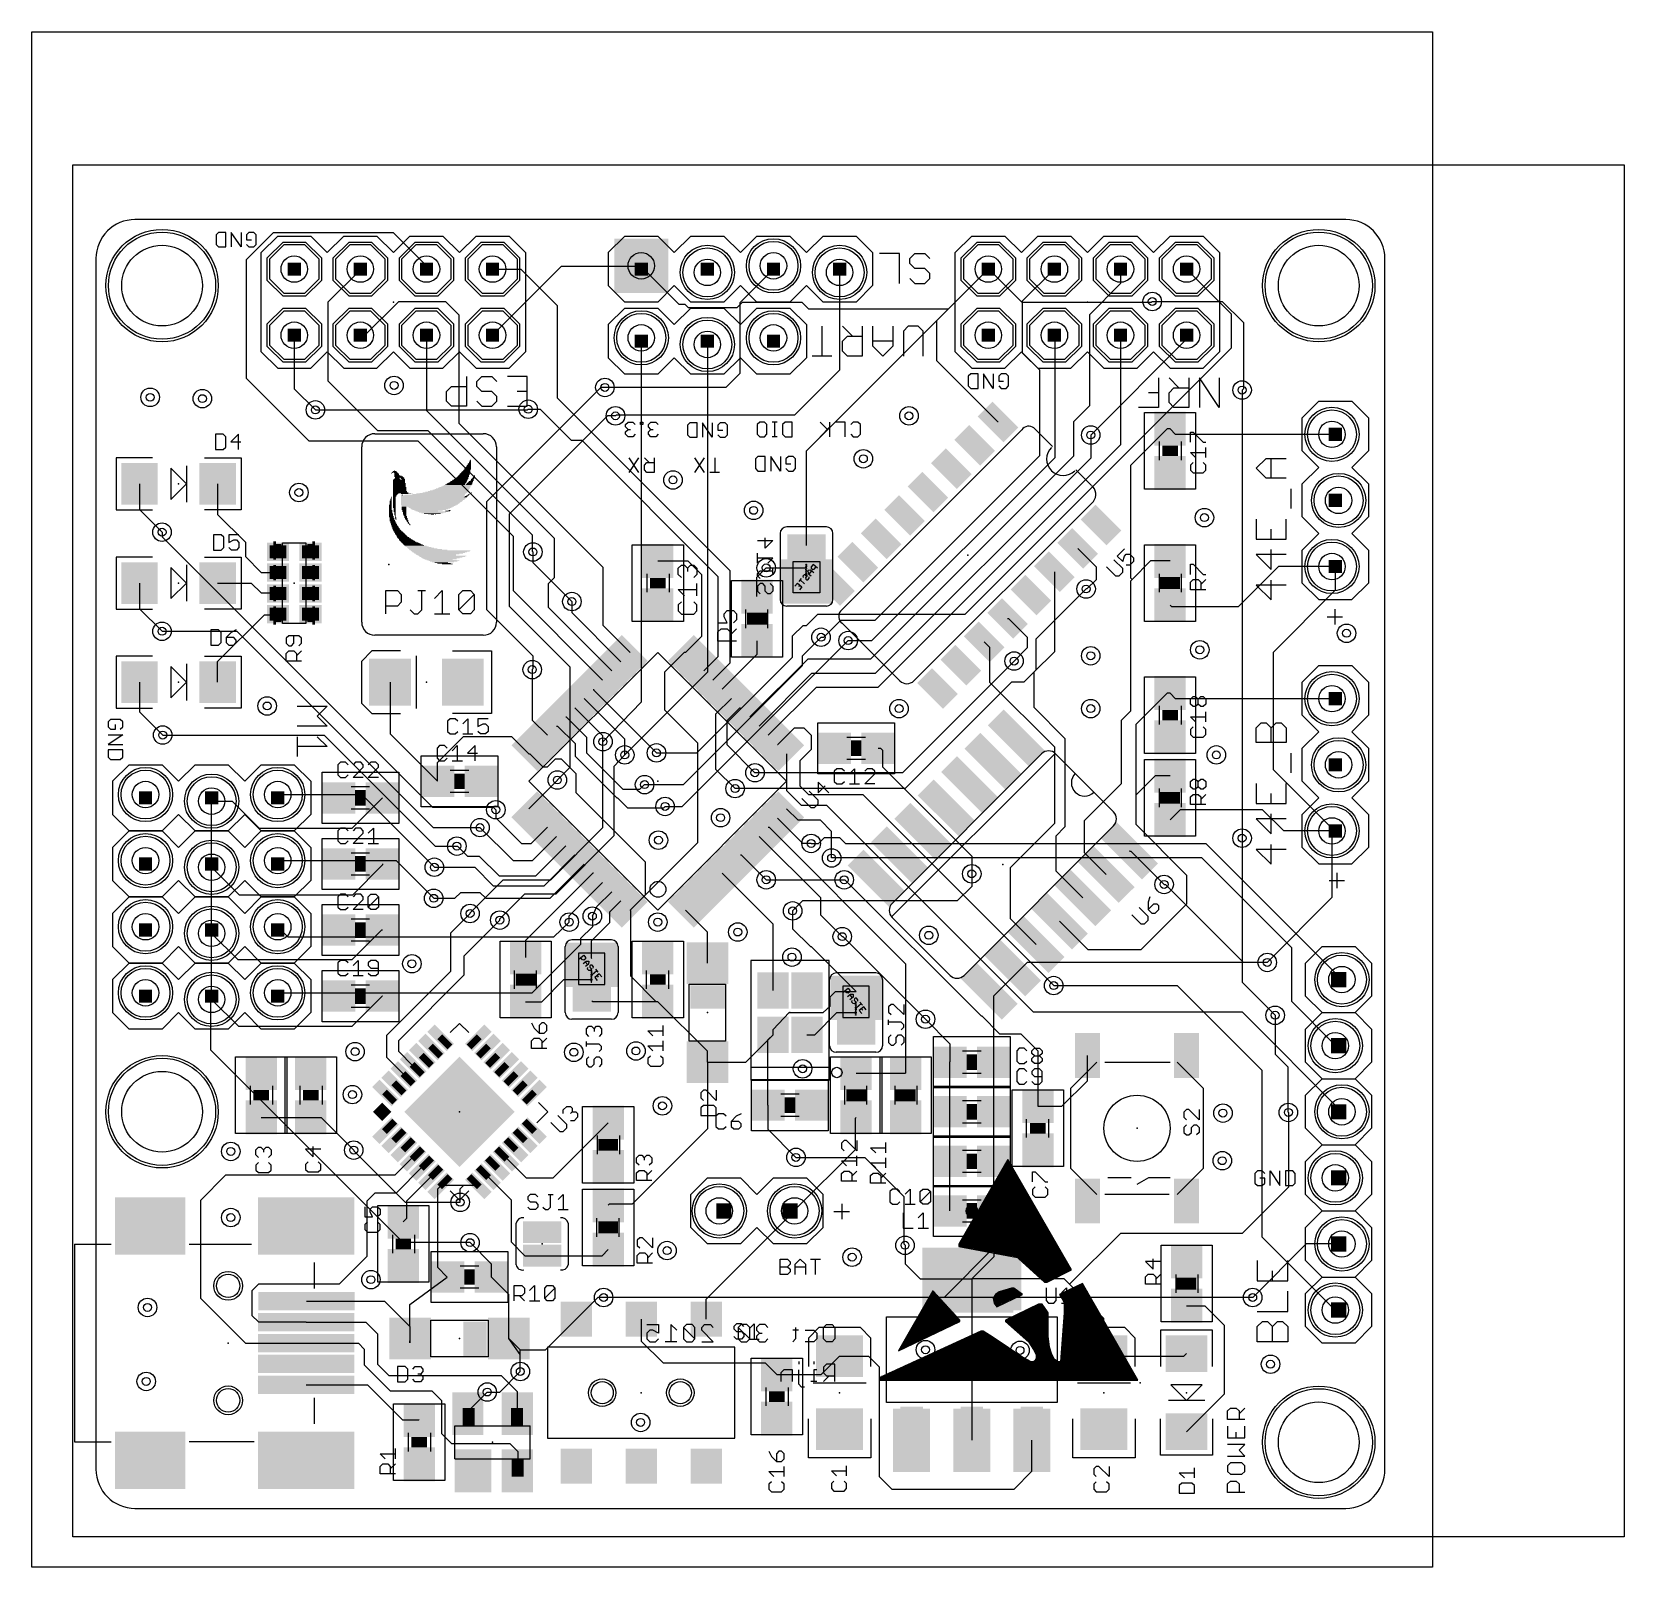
# Model space of a CAD drawing. Extents: x -2.5 to 58.7, y -2.3 to 56.7.
import ezdxf

# ---------------------------------------------------------------- set-up
doc = ezdxf.new("R2010")
doc.units = 0
for name, color, linetype in [('1', 22, 'CONTINUOUS'), ('16', 175, 'CONTINUOUS'), ('17', 82, 'CONTINUOUS'), ('18', 82, 'CONTINUOUS'), ('19', 53, 'CONTINUOUS'), ('20', 7, 'CONTINUOUS'), ('21', 253, 'CONTINUOUS'), ('22', 253, 'CONTINUOUS'), ('23', 7, 'CONTINUOUS'), ('24', 7, 'CONTINUOUS'), ('25', 253, 'CONTINUOUS'), ('26', 253, 'CONTINUOUS'), ('27', 253, 'CONTINUOUS'), ('28', 253, 'CONTINUOUS'), ('29', 253, 'CONTINUOUS'), ('30', 253, 'CONTINUOUS'), ('31', 253, 'CONTINUOUS'), ('32', 253, 'CONTINUOUS'), ('35', 253, 'CONTINUOUS'), ('39', 22, 'CONTINUOUS'), ('44', 253, 'CONTINUOUS'), ('51', 253, 'CONTINUOUS'), ('52', 253, 'CONTINUOUS')]:
    doc.layers.add(name, color=color, linetype=linetype)

# ---------------------------------------------------------------- blocks, each defined once
blk = doc.blocks.new('RECT')
blk.add_solid([(-0.5, -0.5), (0.5, -0.5), (-0.5, 0.5), (0.5, 0.5)])
blk = doc.blocks.new('ROUNDP')
blk.add_circle((0, 0), 0.5)
blk = doc.blocks.new('OCTAGONP')
blk.add_lwpolyline([(-0.5, -0.2071), (-0.5, 0.2071), (-0.2071, 0.5), (0.2071, 0.5), (0.5, 0.2071), (0.5, -0.2071), (0.2071, -0.5), (-0.2071, -0.5)], close=True)
blk = doc.blocks.new('SQUAREP')
blk.add_solid([(-0.5, -0.5), (0.5, -0.5), (-0.5, 0.5), (0.5, 0.5)])
blk = doc.blocks.new('ROUNDV')
blk.add_circle((0, 0), 0.5)

msp = doc.modelspace()

# ---------------------------------------------------------------- linework, layer by layer
at = {"layer": '1'}
for p, q in [((-0.889, 51.6382), (58.7248, 51.6382)), ((-0.889, -1.0922), (-0.889, 51.6382)), ((58.7248, 51.6382), (58.7248, -1.0922)), ((6.8072, 49.022), (5.7658, 47.9806)), ((11.43, 49.022), (6.8072, 49.022)), ((12.7, 47.752), (11.43, 49.022)), ((5.7658, 47.9806), (5.7658, 43.434)), ((12.7, 47.625), (12.7, 47.752)), ((26.035, 47.752), (26.035, 47.625)), ((10.16, 47.5996), (8.9154, 46.355)), ((10.16, 47.625), (10.16, 47.5996)), ((15.24, 47.625), (16.3322, 47.625)), ((16.3322, 47.625), (17.7292, 46.228)), ((26.035, 47.625), (24.7396, 46.3296)), ((28.575, 47.498), (28.575, 43.7388)), ((32.3088, 45.6438), (34.29, 47.625)), ((35.6108, 46.4058), (36.83, 47.625)), ((39.37, 47.625), (39.37, 47.0662)), ((39.37, 47.0662), (38.1762, 45.8724)), ((8.9154, 46.355), (8.9154, 43.3324)), ((10.3378, 45.085), (11.6332, 46.3804)), ((11.6332, 46.3804), (13.4366, 46.3804)), ((13.4366, 46.3804), (13.9446, 45.8724)), ((17.7292, 46.228), (17.7292, 42.672)), ((24.7396, 46.3296), (24.7396, 43.6118)), ((35.6108, 44.3992), (35.6108, 46.4058)), ((40.5892, 46.3804), (43.2816, 46.3804)), ((43.2816, 46.3804), (44.0944, 45.5676)), ((13.9446, 45.8724), (13.9446, 41.7068)), ((32.3088, 44.0944), (32.3088, 45.6438)), ((38.1762, 45.8724), (38.1762, 42.3672)), ((44.0944, 45.5676), (44.0944, 43.0276)), ((7.62, 45.085), (7.62, 43.0276)), ((10.16, 45.085), (10.3378, 45.085)), ((12.7, 45.085), (12.7, 42.1894)), ((36.8554, 45.0596), (36.83, 45.085)), ((36.8554, 40.386), (36.8554, 45.0596)), ((39.37, 45.085), (39.37, 40.8686)), ((34.6534, 41.7498), (32.3088, 44.0944)), ((36.2712, 43.7388), (35.6108, 44.3992)), ((24.7396, 43.6118), (24.2062, 43.0784)), ((28.575, 43.7388), (26.8478, 42.0116)), ((36.2712, 40.4622), (36.2712, 43.7388)), ((5.7658, 43.434), (8.1788, 41.021)), ((7.62, 43.0276), (8.4328, 42.2148)), ((8.9154, 43.3324), (10.8204, 41.4274)), ((24.2062, 43.0784), (19.558, 43.0784)), ((44.0944, 43.0276), (44.0436, 42.9768)), ((16.6116, 42.2402), (17.0688, 42.2402)), ((17.0688, 42.2402), (18.2626, 41.0464)), ((17.7292, 42.672), (24.3586, 36.0426)), ((38.1762, 42.3672), (37.5666, 41.7576)), ((12.7, 42.1894), (17.6022, 37.2872)), ((13.9446, 41.7068), (19.4818, 36.1696)), ((19.9898, 42.0116), (19.9644, 41.9862)), ((26.8478, 42.0116), (19.9898, 42.0116)), ((34.6658, 41.7498), (34.6534, 41.7498)), ((37.5666, 41.7576), (37.5666, 40.4368)), ((8.1788, 41.021), (12.3698, 41.021)), ((10.8204, 41.4274), (12.7508, 41.4274)), ((12.3698, 41.021), (16.0274, 37.3634)), ((12.7508, 41.4274), (16.764, 37.4142)), ((18.2626, 41.0464), (18.669, 41.0464)), ((18.669, 41.0464), (23.9014, 35.814)), ((38.227, 41.2496), (38.227, 40.3606)), ((41.1598, 41.49), (39.751, 40.0812)), ((41.275, 41.49), (41.1598, 41.49)), ((41.49, 41.275), (41.275, 41.49)), ((47.498, 41.275), (41.49, 41.275)), ((37.5666, 40.4368), (29.7688, 32.639)), ((29.8196, 33.3502), (36.8554, 40.386)), ((29.9466, 34.1376), (36.2712, 40.4622)), ((39.37, 40.8686), (30.0482, 31.5468)), ((38.227, 40.3606), (29.9466, 32.0802)), ((39.751, 40.0812), (39.751, 35.7632)), ((1.675, 39.37), (1.675, 38.3808)), ((4.675, 39.37), (4.675, 38.2002)), ((1.675, 38.3808), (2.54, 37.5158)), ((4.675, 38.2002), (5.7404, 37.1348)), ((16.0274, 37.3634), (16.0274, 35.2704)), ((16.764, 37.4142), (16.764, 36.7792)), ((5.7404, 37.1348), (5.7404, 36.576)), ((16.764, 36.7792), (16.7894, 36.7538)), ((17.6022, 37.2872), (17.6022, 35.7632)), ((37.7276, 36.892), (38.4302, 36.1893)), ((5.7404, 36.576), (6.35, 35.9664)), ((19.4818, 36.1696), (19.4818, 33.9373)), ((21.59, 36.41), (22.7466, 36.41)), ((22.7466, 36.41), (23.2664, 35.8902)), ((25.4, 35.7886), (25.7556, 36.1442)), ((38.4302, 36.1893), (38.4302, 35.687)), ((40.5248, 36.41), (39.8145, 35.6997)), ((41.275, 36.41), (40.5248, 36.41)), ((45.4406, 36.195), (43.8912, 34.6456)), ((47.498, 36.195), (45.4406, 36.195)), ((47.625, 36.195), (47.498, 36.195)), ((1.675, 35.56), (1.675, 34.5708)), ((4.675, 35.56), (5.969, 35.56)), ((5.969, 35.56), (6.35, 35.179)), ((6.35, 35.9664), (6.9886, 35.9664)), ((6.9886, 35.9664), (6.995, 35.96)), ((17.6022, 35.7632), (17.3736, 35.5346)), ((17.3736, 35.5346), (17.3736, 34.6313)), ((23.2664, 35.8902), (23.2664, 33.5055)), ((23.9014, 35.814), (23.9014, 32.7263)), ((24.3586, 36.0426), (24.3586, 32.4764)), ((25.4, 35.0384), (25.4, 35.7886)), ((36.8295, 35.9939), (36.8295, 32.9179)), ((38.4302, 35.687), (38.0746, 35.3314)), ((39.751, 35.7632), (39.8145, 35.6997)), ((39.8145, 35.6997), (39.751, 35.6362)), ((39.751, 35.6362), (39.751, 30.6324)), ((6.35, 35.179), (6.976, 35.179)), ((6.976, 35.179), (6.995, 35.16)), ((16.0274, 35.2704), (19.4687, 31.8291)), ((38.0746, 35.3314), (38.0492, 35.3314)), ((1.675, 34.5708), (2.54, 33.7058)), ((4.675, 32.5388), (6.477, 34.3408)), ((6.477, 34.3408), (6.9758, 34.3408)), ((6.9758, 34.3408), (6.995, 34.36)), ((17.3736, 34.6313), (19.8222, 32.1826)), ((18.288, 34.8488), (18.288, 34.424)), ((18.288, 34.424), (20.1758, 32.5362)), ((41.3394, 34.6456), (41.275, 34.71)), ((43.8912, 34.6456), (41.3394, 34.6456)), ((19.4818, 33.9373), (20.5293, 32.8897)), ((27.9654, 33.4772), (28.6258, 34.1376)), ((28.6258, 34.1376), (29.9466, 34.1376)), ((35.0335, 34.1979), (35.0679, 34.1979)), ((35.0679, 34.1979), (35.7886, 33.4772)), ((23.2664, 33.5055), (22.6507, 32.8897)), ((25.4, 33.3384), (25.4, 32.8107)), ((27.8638, 33.4772), (27.9654, 33.4772)), ((28.9052, 33.3502), (29.8196, 33.3502)), ((34.1355, 33.2999), (34.3408, 33.0945)), ((34.3408, 33.0945), (34.3408, 31.75)), ((35.7886, 33.0708), (35.2806, 32.5628)), ((35.7886, 33.4772), (35.7886, 33.0708)), ((4.675, 31.75), (4.675, 32.5388)), ((22.6027, 32.8897), (21.844, 32.131)), ((22.6507, 32.8897), (22.6027, 32.8897)), ((23.9014, 32.7263), (23.3578, 32.1826)), ((24.3586, 32.4764), (23.7113, 31.8291)), ((25.4, 32.8107), (24.0649, 31.4755)), ((27.3497, 32.639), (25.1255, 30.4149)), ((29.7688, 32.639), (27.3497, 32.639)), ((36.8295, 32.9179), (36.0426, 32.131)), ((16.764, 32.2326), (16.764, 30.2911)), ((21.844, 32.131), (21.844, 30.6832)), ((27.498, 32.0802), (25.4791, 30.0613)), ((29.9466, 32.0802), (27.498, 32.0802)), ((36.0426, 32.131), (36.0426, 30.7848)), ((1.675, 31.75), (1.675, 30.6084)), ((11.3, 31.75), (11.3, 29.76)), ((19.1151, 31.4755), (19.1151, 31.4563)), ((19.1151, 31.4563), (21.5392, 29.0322)), ((27.6717, 31.5468), (25.8326, 29.7078)), ((30.0482, 31.5468), (27.6717, 31.5468)), ((34.3408, 31.75), (36.83, 29.2608)), ((41.1598, 31.33), (39.9542, 30.1244)), ((41.275, 31.33), (41.1598, 31.33)), ((41.49, 31.115), (41.275, 31.33)), ((1.675, 30.6084), (2.5654, 29.718)), ((19.4818, 29.6946), (18.408, 30.7684)), ((20.32, 29.5636), (18.7616, 31.122)), ((21.844, 30.6832), (23.114, 29.4132)), ((23.8252, 30.5308), (24.4164, 31.122)), ((24.257, 30.2768), (24.7486, 30.7684)), ((24.4164, 31.122), (24.4184, 31.122)), ((24.7486, 30.7684), (24.772, 30.7684)), ((36.0426, 30.7848), (37.2364, 29.591)), ((39.751, 30.6324), (39.3954, 30.2768)), ((47.498, 31.115), (41.49, 31.115)), ((16.764, 30.2911), (17.3474, 29.7078)), ((17.7009, 30.0613), (17.7415, 30.0613)), ((17.7415, 30.0613), (18.415, 29.3878)), ((18.0545, 30.4149), (18.0737, 30.4149)), ((18.0737, 30.4149), (18.8468, 29.6418)), ((23.8252, 28.3972), (23.8252, 30.5308)), ((24.257, 29.337), (24.257, 30.2768)), ((26.2046, 29.3542), (26.8478, 29.9974)), ((26.8478, 29.9974), (27.2034, 29.9974)), ((27.2034, 29.9974), (27.4828, 29.718)), ((39.3954, 30.2768), (39.3954, 27.8384)), ((39.9542, 30.1244), (39.9542, 27.4066)), ((11.3, 29.76), (13.12, 27.94)), ((13.12, 28.6648), (14.1224, 29.6672)), ((14.1224, 29.6672), (15.9737, 29.6672)), ((15.9737, 29.6672), (16.6403, 29.0007)), ((18.415, 29.3878), (18.415, 28.9052)), ((18.8468, 29.6418), (18.8468, 29.0322)), ((19.4818, 29.464), (19.4818, 29.6946)), ((20.32, 28.956), (20.32, 29.5636)), ((23.114, 29.4132), (23.114, 25.5749)), ((27.4828, 29.718), (27.4828, 29.1592)), ((37.2364, 29.591), (37.2364, 26.1874)), ((16.6403, 29.0007), (16.6685, 29.0007)), ((16.6685, 29.0007), (17.1704, 28.4988)), ((17.3482, 28.4988), (17.653, 28.8036)), ((17.653, 28.8036), (17.8816, 28.8036)), ((17.8816, 28.8036), (18.4404, 28.2448)), ((18.415, 28.9052), (20.0152, 27.305)), ((18.8468, 29.0322), (20.2438, 27.6352)), ((25.3238, 28.2702), (24.257, 29.337)), ((26.1862, 29.3542), (26.2046, 29.3542)), ((26.5397, 29.0007), (26.5397, 27.5877)), ((27.4828, 29.1592), (27.051, 28.7274)), ((30.06, 29.21), (30.1498, 29.21)), ((30.1498, 29.21), (30.226, 29.1338)), ((30.226, 29.1338), (30.226, 28.4988)), ((36.83, 29.2608), (36.83, 26.3144)), ((13.12, 27.94), (13.12, 28.6648)), ((17.1704, 28.4988), (17.3482, 28.4988)), ((18.4404, 28.2448), (18.4404, 27.5082)), ((24.5618, 27.6606), (23.8252, 28.3972)), ((27.051, 28.7274), (27.051, 27.7622)), ((30.226, 28.4988), (33.655, 25.0698)), ((40.7026, 28.155), (39.9542, 27.4066)), ((41.275, 28.155), (40.7026, 28.155)), ((17.7292, 27.9683), (16.6403, 26.8793)), ((17.7292, 27.9908), (17.7292, 27.9683)), ((20.2438, 27.6352), (20.9042, 27.6352)), ((20.9042, 27.6352), (21.082, 27.813)), ((26.5397, 27.5877), (27.1018, 27.0256)), ((27.051, 27.7622), (27.3812, 27.432)), ((39.3954, 27.8384), (37.973, 26.416)), ((4.445, 24.638), (4.445, 27.178)), ((4.445, 27.178), (5.2324, 27.178)), ((5.2324, 27.178), (6.2738, 26.1366)), ((9.8416, 26.1366), (11.01, 27.305)), ((18.4404, 27.5082), (21.1074, 24.8412)), ((20.0152, 27.305), (20.0406, 27.305)), ((20.0406, 27.305), (20.4216, 26.924)), ((20.4216, 26.924), (21.8186, 26.924)), ((21.8186, 26.924), (21.8694, 26.9748)), ((27.1018, 27.0256), (28.067, 27.0256)), ((27.3812, 27.432), (29.464, 27.432)), ((28.067, 27.0256), (36.0172, 19.0754)), ((29.464, 27.432), (36.8046, 20.0914)), ((39.9542, 27.4066), (39.9542, 26.289)), ((15.367, 26.8478), (15.367, 26.543)), ((15.367, 26.543), (16.3576, 25.5524)), ((27.1596, 25.5524), (26.1862, 26.5258)), ((26.9777, 26.4414), (26.5397, 26.8793)), ((27.8384, 26.4414), (26.9777, 26.4414)), ((28.2702, 26.0096), (27.8384, 26.4414)), ((36.83, 26.3144), (35.1282, 24.6126)), ((37.973, 26.416), (37.973, 25.2075)), ((41.6678, 26.8478), (41.275, 26.455)), ((44.831, 26.8478), (41.6678, 26.8478)), ((45.6438, 26.035), (44.831, 26.8478)), ((6.2738, 26.1366), (9.8416, 26.1366)), ((14.7574, 26.162), (16.0274, 24.892)), ((16.7275, 25.5524), (17.3474, 26.1722)), ((16.7742, 24.892), (17.7009, 25.8187)), ((25.4791, 25.8187), (25.4893, 25.8187)), ((25.4893, 25.8187), (27.8384, 23.4696)), ((25.8326, 26.1722), (25.8724, 26.1722)), ((25.8724, 26.1722), (31.115, 20.9296)), ((28.2702, 24.9936), (28.2702, 26.0096)), ((37.2364, 26.1874), (36.8808, 25.8318)), ((36.8808, 25.8318), (36.8808, 24.5037)), ((39.9542, 26.289), (41.91, 24.3332)), ((44.0436, 25.7556), (44.0436, 20.2184)), ((47.498, 26.035), (45.6438, 26.035)), ((47.498, 26.035), (47.498, 23.4696)), ((13.8684, 25.4508), (13.8938, 25.4508)), ((13.8938, 25.4508), (14.2748, 25.0698)), ((16.3576, 25.5524), (16.7275, 25.5524)), ((16.8971, 24.3078), (18.0545, 25.4651)), ((17.2232, 23.9268), (18.408, 25.1116)), ((23.114, 25.5749), (20.5293, 22.9902)), ((24.772, 25.1116), (24.7994, 25.1116)), ((24.7994, 25.1116), (25.7556, 24.1554)), ((27.4828, 25.5524), (27.1596, 25.5524)), ((37.973, 25.2075), (38.8181, 24.3624)), ((39.7256, 25.27), (39.7161, 25.2605)), ((39.7161, 25.2605), (39.7635, 25.2605)), ((39.7635, 25.2605), (41.0464, 23.9776)), ((4.445, 22.098), (4.445, 24.638)), ((5.5118, 23.5712), (4.445, 24.638)), ((11.01, 24.726), (9.8552, 23.5712)), ((11.01, 24.765), (11.01, 24.726)), ((13.0048, 24.638), (14.5542, 24.638)), ((14.2748, 25.0698), (14.732, 25.0698)), ((14.5542, 24.638), (15.2654, 23.9268)), ((14.732, 25.0698), (15.494, 24.3078)), ((16.0274, 24.892), (16.7742, 24.892)), ((17.4478, 23.4442), (18.7616, 24.758)), ((21.1074, 24.8412), (21.1074, 23.5683)), ((33.655, 25.0698), (33.655, 24.384)), ((35.1282, 24.6126), (35.1282, 22.6641)), ((36.8808, 24.5037), (37.92, 23.4644)), ((15.2654, 23.9268), (17.2232, 23.9268)), ((15.494, 24.3078), (16.8971, 24.3078)), ((19.0959, 24.4045), (16.51, 21.8186)), ((18.1864, 22.7686), (19.4687, 24.0509)), ((19.1151, 24.4045), (19.0959, 24.4045)), ((26.02, 22.4493), (24.0649, 24.4045)), ((28.7528, 24.1554), (28.7782, 24.1554)), ((28.7782, 24.1554), (34.0106, 18.923)), ((41.91, 24.3332), (41.91, 23.2156)), ((9.8552, 23.5712), (5.5118, 23.5712)), ((12.9794, 23.4442), (13.7922, 23.4442)), ((13.7922, 23.4442), (14.0208, 23.6728)), ((14.0208, 23.6728), (14.7574, 23.6728)), ((14.7574, 23.6728), (14.986, 23.4442)), ((14.986, 23.4442), (17.4478, 23.4442)), ((19.2532, 23.1283), (19.8222, 23.6974)), ((20.1688, 23.3438), (19.7358, 22.9108)), ((20.1758, 23.3438), (20.1688, 23.3438)), ((21.1074, 23.5683), (20.5293, 22.9902)), ((27.8384, 23.4696), (27.8384, 22.8092)), ((47.498, 23.4696), (45.0088, 20.9804)), ((13.6398, 22.1234), (14.3764, 22.86)), ((18.1864, 22.5298), (18.1864, 22.7686)), ((19.0754, 22.7584), (19.2532, 23.1283)), ((19.7358, 22.9108), (19.7358, 22.5044)), ((20.5486, 22.971), (20.5293, 22.9902)), ((20.5486, 20.447), (20.5486, 22.971)), ((23.495, 22.1459), (22.6507, 22.9902)), ((26.7716, 22.9616), (26.7716, 22.2758)), ((27.8384, 22.8092), (28.6766, 21.971)), ((35.1282, 22.6641), (36.124, 21.6684)), ((41.91, 23.2156), (40.1574, 21.463)), ((4.445, 19.558), (4.445, 22.098)), ((5.461, 21.082), (4.445, 22.098)), ((10.9728, 22.225), (9.8298, 21.082)), ((11.01, 22.225), (10.9728, 22.225)), ((13.6398, 20.6502), (13.6398, 22.1234)), ((14.1478, 21.2344), (15.5194, 22.606)), ((19.7358, 22.5044), (19.0246, 21.7932)), ((23.495, 20.95), (23.495, 22.1459)), ((26.02, 19.9), (26.02, 22.4493)), ((26.7716, 22.2758), (27.4574, 21.59)), ((38.1254, 21.463), (37.022, 22.5664)), ((16.51, 21.8186), (16.51, 21.17)), ((19.0246, 21.7932), (19.0246, 21.1582)), ((27.4574, 21.59), (27.4828, 21.59)), ((27.4828, 21.59), (29.21, 19.8628)), ((40.1574, 21.463), (38.1254, 21.463)), ((9.8298, 21.082), (5.461, 21.082)), ((14.1478, 20.4978), (14.1478, 21.2344)), ((19.0246, 21.1582), (19.05, 21.1328)), ((31.115, 20.9296), (31.115, 16.725)), ((11.176, 18.1864), (13.6398, 20.6502)), ((11.6332, 17.9832), (14.1478, 20.4978)), ((17.1332, 19.47), (17.9832, 20.32)), ((17.9832, 20.32), (19.05, 20.32)), ((21.5256, 19.47), (20.5486, 20.447)), ((44.0436, 20.2184), (45.3136, 18.9484)), ((10.9982, 19.685), (9.8298, 18.5166)), ((11.01, 19.685), (10.9982, 19.685)), ((28.2194, 19.6596), (28.4226, 19.8628)), ((28.2194, 19.304), (28.2194, 19.6596)), ((28.4226, 19.8628), (29.21, 19.8628)), ((5.4864, 18.5166), (4.445, 19.558)), ((16.51, 19.47), (17.1332, 19.47)), ((19.0872, 19.47), (19.05, 19.5072)), ((21.59, 19.47), (19.0872, 19.47)), ((21.59, 19.47), (21.5256, 19.47)), ((23.495, 17.565), (21.59, 19.47)), ((26.02, 18.4), (26.6446, 19.05)), ((26.6446, 19.05), (27.94, 19.05)), ((27.6234, 18.2), (28.4734, 19.05)), ((27.94, 19.05), (28.2194, 19.304)), ((28.4734, 19.05), (29.21, 19.05)), ((36.0172, 19.0754), (44.0436, 19.0754)), ((44.0436, 19.0754), (47.879, 15.24)), ((9.8298, 18.5166), (5.4864, 18.5166)), ((26.02, 18.2), (26.02, 18.4)), ((31.877, 18.796), (32.8168, 17.8562)), ((34.0106, 18.923), (34.036, 18.923)), ((34.036, 18.923), (34.7218, 18.2372)), ((11.176, 17.3228), (11.176, 18.1864)), ((11.6332, 17.5514), (11.6332, 17.9832)), ((24.97, 17.15), (26.02, 18.2)), ((25.82, 18), (26.02, 18.2)), ((25.82, 15.494), (25.82, 18)), ((27.32, 18.2), (27.6234, 18.2)), ((32.8168, 17.8562), (32.8168, 17.1568)), ((34.7218, 18.2372), (35.5346, 18.2372)), ((35.5346, 18.2372), (36.195, 17.5768)), ((11.8446, 16.6542), (11.176, 17.3228)), ((12.1768, 17.0078), (11.6332, 17.5514)), ((23.495, 17.15), (23.495, 17.565)), ((23.495, 17.15), (24.97, 17.15)), ((23.495, 17.15), (23.495, 14.5796)), ((32.8168, 17.1568), (32.805, 17.145)), ((32.805, 17.145), (32.805, 15.24)), ((36.195, 17.5768), (36.195, 15.455)), ((38.1, 16.4338), (38.1, 17.399)), ((11.8487, 16.6542), (11.8446, 16.6542)), ((12.2022, 17.0078), (12.1768, 17.0078)), ((29.21, 16.725), (31.115, 16.725)), ((37.1212, 15.455), (38.1, 16.4338)), ((25.82, 15.494), (25.82, 14.566)), ((36.195, 15.455), (37.1212, 15.455)), ((6.35, 15.025), (8.255, 15.025)), ((8.255, 15.025), (8.6478, 15.025)), ((8.6478, 15.025), (9.906, 13.7668)), ((17.565, 12.7), (19.685, 14.82)), ((29.1846, 14.9996), (29.21, 15.025)), ((29.1846, 13.7922), (29.1846, 14.9996)), ((32.805, 15.24), (32.805, 13.335)), ((45.8216, 15.2146), (45.8216, 12.3444)), ((23.495, 14.5796), (20.5994, 11.684)), ((25.82, 14.566), (26.8986, 13.4874)), ((12.1514, 13.4722), (11.4808, 12.8016)), ((12.2022, 13.4722), (12.1514, 13.4722)), ((15.7378, 13.4722), (15.7632, 13.4722)), ((15.7632, 13.4722), (16.5354, 12.7)), ((26.8478, 11.4554), (29.1846, 13.7922)), ((12.5345, 13.1187), (11.5316, 12.1158)), ((12.5558, 13.1187), (12.5345, 13.1187)), ((32.805, 13.335), (32.805, 11.43)), ((4.9784, 12.8016), (4.0132, 11.8364)), ((11.4808, 12.8016), (4.9784, 12.8016)), ((12.8921, 12.7651), (11.938, 11.811)), ((12.9093, 12.7651), (12.8921, 12.7651)), ((13.12, 12.2687), (13.2629, 12.4116)), ((13.12, 12.2687), (13.12, 9.271)), ((14.1224, 12.4116), (13.2629, 12.4116)), ((13.9954, 12.2846), (14.1224, 12.4116)), ((13.9954, 11.7602), (13.9954, 12.2846)), ((14.6771, 12.4116), (14.1224, 12.4116)), ((15.0307, 12.7651), (15.0479, 12.7651)), ((15.0479, 12.7651), (15.9512, 11.8618)), ((16.5354, 12.7), (17.565, 12.7)), ((45.8216, 12.3444), (44.0436, 10.5664)), ((4.0132, 11.8364), (4.0132, 8.0772)), ((10.7188, 12.1158), (10.414, 11.811)), ((10.414, 11.811), (10.414, 9.6774)), ((11.5316, 12.1158), (10.7188, 12.1158)), ((11.938, 11.811), (11.938, 11.137)), ((15.9512, 11.8618), (15.9512, 10.2362)), ((19.724, 11.684), (19.685, 11.645)), ((20.5994, 11.684), (19.724, 11.684)), ((11.938, 11.137), (11.811, 11.01)), ((23.455, 8.0372), (26.8478, 11.43)), ((26.8478, 11.43), (26.8478, 11.4554)), ((34.505, 11.43), (34.505, 9.664)), ((39.37, 10.5664), (37.4142, 8.6106)), ((44.0436, 10.5664), (39.37, 10.5664)), ((15.201, 9.3862), (14.3764, 10.2108)), ((15.9512, 10.2362), (16.4846, 9.7028)), ((19.45, 9.71), (19.685, 9.945)), ((31.0896, 10.1092), (31.0896, 9.398)), ((46.5074, 10.16), (44.45, 8.1026)), ((47.879, 10.16), (46.5074, 10.16)), ((10.414, 9.6774), (9.3472, 8.6106)), ((13.12, 9.271), (13.501, 8.89)), ((15.201, 8.89), (15.201, 9.3862)), ((16.4846, 9.7028), (17.1378, 9.7028)), ((17.1378, 9.7028), (17.145, 9.71)), ((17.145, 9.71), (19.45, 9.71)), ((31.0896, 9.398), (31.6738, 8.8138)), ((34.505, 9.664), (33.655, 8.814)), ((6.2484, 8.6106), (5.9944, 8.3566)), ((9.3472, 8.6106), (6.2484, 8.6106)), ((12.065, 7.835), (13.501, 8.89)), ((15.87, 8.221), (15.201, 8.89)), ((31.6738, 8.8138), (33.6548, 8.8138)), ((33.6548, 8.8138), (33.655, 8.814)), ((33.655, 8.814), (33.655, 2.6162)), ((33.6552, 8.8138), (33.655, 8.814)), ((37.211, 8.8138), (33.6552, 8.8138)), ((37.4142, 8.6106), (37.211, 8.8138)), ((38.735, 7.2898), (37.4142, 8.6106)), ((4.0132, 8.0772), (5.7404, 6.35)), ((5.9944, 8.3566), (5.9944, 7.4168)), ((8.09, 7.96), (11.09, 7.96)), ((11.09, 7.96), (12.065, 6.985)), ((15.87, 6.5278), (15.87, 8.221)), ((19.2876, 8.1026), (18.455, 7.27)), ((19.5072, 8.1026), (19.2876, 8.1026)), ((23.455, 7.27), (23.455, 8.0372)), ((5.9944, 7.4168), (6.2484, 7.1628)), ((12.065, 6.985), (12.065, 7.835)), ((41.91, 7.786), (42.6076, 7.786)), ((42.6076, 7.786), (43.3578, 7.0358)), ((6.2484, 7.1628), (8.0672, 7.1628)), ((8.0672, 7.1628), (8.08, 7.15)), ((8.08, 7.15), (10.376, 7.15)), ((10.376, 7.15), (10.8204, 6.7056)), ((12.065, 6.985), (12.065, 6.355)), ((17.276, 6.091), (18.455, 7.27)), ((20.955, 7.27), (20.955, 6.4262)), ((38.735, 5.845), (38.735, 7.2898)), ((43.3578, 7.0358), (43.3578, 4.3928)), ((5.7404, 6.35), (8.08, 6.35)), ((8.08, 6.35), (10.0838, 6.35)), ((10.0838, 6.35), (10.3124, 6.1214)), ((10.3124, 6.1214), (10.3124, 5.5118)), ((10.8204, 6.7056), (10.8204, 5.5372)), ((12.065, 6.355), (12.07, 6.5278)), ((16.3068, 5.9132), (15.87, 6.5278)), ((16.3068, 6.091), (15.87, 6.5278)), ((20.955, 6.4262), (21.7932, 5.588)), ((10.3124, 5.5118), (11.303, 4.5212)), ((10.8204, 5.5372), (11.2522, 5.1054)), ((16.3068, 5.2578), (16.3068, 6.091)), ((16.3068, 6.091), (17.276, 6.091)), ((21.7932, 5.588), (25.7166, 5.588)), ((25.7166, 5.588), (26.162, 5.1426)), ((27.8726, 5.1426), (28.575, 5.845)), ((28.575, 5.845), (29.6896, 5.845)), ((29.6896, 5.845), (30.099, 5.4356)), ((38.735, 5.845), (41.81, 5.845)), ((41.81, 5.845), (41.91, 5.945)), ((11.2522, 5.1054), (15.5702, 5.1054)), ((15.5702, 5.1054), (16.1798, 4.4958)), ((26.162, 5.1426), (27.8726, 5.1426)), ((30.099, 5.4356), (30.099, 1.2192)), ((8.08, 4.75), (10.4392, 4.75)), ((10.4392, 4.75), (11.7856, 3.4036)), ((11.303, 4.5212), (12.9032, 4.5212)), ((12.9032, 4.5212), (13.2842, 4.1402)), ((14.29, 3.7236), (15.0368, 4.4704)), ((16.1798, 4.4958), (16.1798, 3.6502)), ((43.3578, 4.3928), (41.91, 2.945)), ((13.2842, 4.1402), (13.2842, 2.8702)), ((14.29, 3.64), (14.29, 3.7236)), ((11.7856, 3.4036), (12.407, 3.4036)), ((12.407, 3.4036), (12.4206, 3.39)), ((16.1798, 3.6502), (16.19, 3.64)), ((13.2842, 2.8702), (13.6652, 2.4892)), ((13.6652, 2.4892), (15.9004, 2.4892)), ((15.9004, 2.4892), (16.2052, 2.1844)), ((35.9664, 1.4224), (35.9664, 2.6162)), ((16.2052, 2.1844), (16.2052, 1.4552)), ((16.2052, 1.4552), (16.19, 1.44)), ((35.2806, 0.7366), (35.9664, 1.4224)), ((30.099, 1.2192), (30.5816, 0.7366)), ((30.5816, 0.7366), (35.2806, 0.7366)), ((58.7248, -1.0922), (-0.889, -1.0922))]:
    msp.add_line(p, q, dxfattribs=at)
at = {"layer": '16'}
for p, q in [((-2.4638, 56.7436), (51.3588, 56.7436)), ((-2.4638, -2.2606), (-2.4638, 56.7436)), ((51.3588, 56.7436), (51.3588, -2.2606)), ((20.955, 47.752), (20.955, 47.7266)), ((17.8816, 47.7266), (15.24, 45.085)), ((20.955, 47.7266), (17.8816, 47.7266)), ((20.955, 47.7266), (22.4028, 46.2788)), ((32.766, 46.101), (34.2646, 47.5996)), ((34.2646, 47.5996), (34.29, 47.625)), ((34.2646, 47.5996), (34.3408, 47.5996)), ((34.3408, 47.5996), (35.5854, 46.355)), ((43.6372, 45.8978), (41.91, 47.625)), ((22.4028, 46.2788), (22.6314, 46.2788)), ((22.6314, 46.2788), (22.7584, 46.1518)), ((22.7584, 46.1518), (24.638, 46.1518)), ((24.638, 46.1518), (24.8412, 46.355)), ((24.8412, 46.355), (27.1272, 46.355)), ((27.1272, 46.355), (27.3812, 46.101)), ((27.305, 40.64), (32.766, 46.101)), ((27.3812, 46.101), (32.766, 46.101)), ((35.5854, 46.355), (40.5638, 46.355)), ((40.5638, 46.355), (40.5892, 46.3804)), ((43.6372, 44.6024), (43.6372, 45.8978)), ((20.955, 44.9834), (20.955, 30.988)), ((23.495, 44.7294), (23.495, 32.131)), ((41.91, 44.9326), (38.227, 41.2496)), ((41.91, 45.085), (41.91, 44.9326)), ((33.401, 34.3662), (43.6372, 44.6024)), ((19.4056, 43.0784), (15.0114, 38.6842)), ((19.558, 43.0784), (19.4056, 43.0784)), ((44.0436, 42.9768), (44.0436, 25.7556)), ((16.5862, 42.2148), (16.6116, 42.2402)), ((8.4328, 42.2148), (16.5862, 42.2148)), ((19.6596, 41.9862), (15.875, 38.2016)), ((19.9644, 41.9862), (19.6596, 41.9862)), ((27.305, 37.0078), (27.305, 40.64)), ((15.0114, 38.6842), (15.0114, 34.544)), ((15.875, 38.2016), (15.875, 34.671)), ((2.54, 37.5158), (2.54, 37.338)), ((2.54, 37.338), (12.9286, 26.9494)), ((16.7894, 36.7538), (16.7894, 36.3474)), ((16.7894, 36.3474), (18.288, 34.8488)), ((25.7556, 36.1442), (27.2542, 36.1442)), ((27.2542, 36.1442), (27.305, 36.195)), ((47.625, 36.195), (47.625, 35.2806)), ((38.0492, 35.3314), (36.1188, 33.401)), ((47.625, 35.2806), (45.2374, 32.893)), ((15.0114, 34.544), (16.7894, 32.766)), ((15.875, 34.671), (18.2118, 32.3342)), ((27.305, 33.9344), (27.7368, 34.3662)), ((27.7368, 34.3662), (33.401, 34.3662)), ((2.54, 33.7058), (5.4102, 33.7058)), ((5.4102, 33.7058), (12.954, 26.162)), ((26.7716, 33.528), (27.178, 33.9344)), ((27.178, 33.9344), (27.305, 33.9344)), ((22.5298, 26.9748), (28.9052, 33.3502)), ((26.7716, 32.7152), (26.7716, 33.528)), ((27.1526, 32.766), (27.8638, 33.4772)), ((36.1188, 33.401), (36.1188, 32.2072)), ((16.7894, 32.766), (16.7894, 32.258)), ((23.0886, 29.0322), (26.7716, 32.7152)), ((27.1526, 32.385), (27.1526, 32.766)), ((35.2806, 32.5628), (30.988, 28.2702)), ((45.2374, 32.893), (45.2374, 28.3972)), ((16.7894, 32.258), (16.764, 32.2326)), ((18.2118, 32.3342), (18.2118, 28.4734)), ((23.495, 32.131), (20.32, 28.956)), ((22.5806, 27.813), (27.1526, 32.385)), ((36.1188, 32.2072), (35.6616, 31.75)), ((35.179, 31.75), (31.0896, 27.6606)), ((35.6616, 31.75), (35.179, 31.75)), ((20.955, 30.988), (19.4818, 29.464)), ((2.5654, 29.718), (8.763, 29.718)), ((8.763, 29.718), (13.0302, 25.4508)), ((19.4818, 26.162), (19.4818, 29.464)), ((19.9136, 28.5242), (20.32, 28.956)), ((21.5392, 29.0322), (23.0886, 29.0322)), ((18.2118, 28.4734), (17.7292, 27.9908)), ((19.9136, 25.8572), (19.9136, 28.5242)), ((30.988, 28.2702), (25.3238, 28.2702)), ((45.2374, 28.3972), (47.5996, 26.035)), ((21.082, 27.813), (22.5806, 27.813)), ((31.0896, 27.6606), (24.5618, 27.6606)), ((6.985, 27.432), (10.2108, 27.432)), ((10.2108, 27.432), (13.0048, 24.638)), ((12.9286, 26.9494), (15.2654, 26.9494)), ((15.2654, 26.9494), (15.367, 26.8478)), ((21.8694, 26.9748), (22.5298, 26.9748)), ((12.954, 26.162), (14.7574, 26.162)), ((17.4752, 24.1554), (19.4818, 26.162)), ((17.6784, 23.622), (19.9136, 25.8572)), ((27.7622, 25.5524), (27.9908, 25.781)), ((27.9908, 25.781), (28.575, 25.781)), ((28.575, 25.781), (28.8036, 25.5524)), ((47.5996, 26.035), (47.498, 26.035)), ((13.0302, 25.4508), (13.8684, 25.4508)), ((27.4828, 25.5524), (27.7622, 25.5524)), ((28.8036, 25.5524), (42.6466, 25.5524)), ((47.879, 20.32), (42.6466, 25.5524)), ((6.985, 24.892), (11.5316, 24.892)), ((11.5316, 24.892), (12.9794, 23.4442)), ((42.4942, 24.9936), (28.2702, 24.9936)), ((45.9486, 21.5392), (42.4942, 24.9936)), ((14.3764, 22.8854), (15.6464, 24.1554)), ((15.6464, 24.1554), (17.4752, 24.1554)), ((25.7556, 24.1554), (28.7528, 24.1554)), ((33.655, 23.9014), (33.0962, 23.3426)), ((33.655, 24.384), (33.655, 23.9014)), ((41.0464, 23.9776), (41.0972, 23.9776)), ((41.0972, 23.9776), (44.0944, 20.9804)), ((15.5194, 22.6568), (16.4846, 23.622)), ((16.4846, 23.622), (17.6784, 23.622)), ((27.1526, 23.3426), (26.7716, 22.9616)), ((33.0962, 23.3426), (27.1526, 23.3426)), ((14.3764, 22.86), (14.3764, 22.8854)), ((15.5194, 22.606), (15.5194, 22.6568)), ((19.0754, 22.7584), (19.0754, 22.352)), ((7.3914, 21.9456), (6.985, 22.352)), ((17.5768, 21.9456), (18.1864, 22.5298)), ((19.0754, 22.352), (18.6182, 21.8948)), ((17.5768, 21.9456), (7.3914, 21.9456)), ((18.6182, 21.6662), (16.764, 19.812)), ((18.6182, 21.8948), (18.6182, 21.6662)), ((28.6766, 21.971), (28.702, 21.971)), ((28.702, 21.971), (31.877, 18.796)), ((45.9486, 19.4818), (45.9486, 21.5392)), ((35.7886, 20.9804), (34.4932, 19.685)), ((44.0944, 20.9804), (35.7886, 20.9804)), ((45.0088, 20.9804), (44.0944, 20.9804)), ((6.985, 19.812), (16.764, 19.812)), ((34.4932, 19.685), (34.4932, 10.0076)), ((36.8046, 20.0914), (41.5544, 20.0914)), ((41.5544, 20.0914), (44.8056, 16.8402)), ((4.4196, 19.5326), (4.445, 19.558)), ((4.4196, 17.6022), (4.4196, 19.5326)), ((47.625, 17.8054), (45.9486, 19.4818)), ((45.3136, 18.9484), (45.3136, 17.4498)), ((47.625, 17.78), (47.625, 17.8054)), ((11.811, 10.2108), (4.4196, 17.6022)), ((45.3136, 17.4498), (45.7962, 16.9672)), ((44.8056, 16.8402), (44.8056, 10.4394)), ((45.7962, 16.9672), (45.7962, 15.24)), ((45.7962, 15.24), (45.8216, 15.2146)), ((9.906, 13.7668), (9.906, 13.7414)), ((9.906, 13.7414), (11.8872, 11.7602)), ((26.8986, 13.4874), (29.5402, 13.4874)), ((29.5402, 13.4874), (31.0388, 11.9888)), ((11.8872, 11.7602), (13.9954, 11.7602)), ((31.0388, 11.9888), (31.0388, 10.16)), ((44.8056, 10.4394), (47.625, 7.62)), ((14.3764, 10.2108), (11.811, 10.2108)), ((31.0388, 10.16), (31.0896, 10.1092)), ((34.4932, 10.0076), (32.5882, 8.1026)), ((32.5882, 8.1026), (19.5072, 8.1026)), ((44.45, 8.1026), (32.5882, 8.1026)), ((15.5194, 4.4704), (16.3068, 5.2578)), ((15.0368, 4.4704), (15.5194, 4.4704)), ((51.3588, -2.2606), (-2.4638, -2.2606))]:
    msp.add_line(p, q, dxfattribs=at)
at = {"layer": '19'}
msp.add_line((47.625, 36.195), (47.625, 36.195), dxfattribs=at)
at = {"layer": '20'}
for p, q in [((48.03, 49.53), (1.5, 49.53)), ((0, 48.03), (0, 1.5)), ((49.53, 1.5), (49.53, 48.03)), ((1.5, 0), (48.03, 0))]:
    msp.add_line(p, q, dxfattribs=at)
for centre, radius in [((5.08, 8.55), 0.45), ((5.08, 4.15), 0.45), ((19.455, 4.445), 0.425), ((22.455, 4.445), 0.425)]:
    msp.add_circle(centre, radius, dxfattribs=at)
for centre, start, end in [((1.5, 48.03), 90, 180), ((48.03, 48.03), 0, 90), ((1.5, 1.5), 180, 270), ((48.03, 1.5), 270, 0)]:
    msp.add_arc(centre, 1.5, start, end, dxfattribs=at)
at = {"layer": '21'}
for p, q in [((6.35, 48.26), (6.985, 48.895)), ((6.985, 48.895), (8.255, 48.895)), ((8.255, 48.895), (8.89, 48.26)), ((8.89, 48.26), (9.525, 48.895)), ((9.525, 48.895), (10.795, 48.895)), ((10.795, 48.895), (11.43, 48.26)), ((11.43, 48.26), (12.065, 48.895)), ((12.065, 48.895), (13.335, 48.895)), ((13.335, 48.895), (13.97, 48.26)), ((13.97, 48.26), (14.605, 48.895)), ((14.605, 48.895), (15.875, 48.895)), ((15.875, 48.895), (16.51, 48.26)), ((20.32, 48.895), (19.685, 48.26)), ((20.32, 48.895), (21.59, 48.895)), ((21.59, 48.895), (22.225, 48.26)), ((22.225, 48.26), (22.86, 48.895)), ((22.86, 48.895), (24.13, 48.895)), ((24.13, 48.895), (24.765, 48.26)), ((24.765, 48.26), (25.4, 48.895)), ((25.4, 48.895), (26.67, 48.895)), ((26.67, 48.895), (27.305, 48.26)), ((27.94, 48.895), (27.305, 48.26)), ((27.94, 48.895), (29.21, 48.895)), ((29.21, 48.895), (29.845, 48.26)), ((33.02, 48.26), (33.655, 48.895)), ((33.655, 48.895), (34.925, 48.895)), ((34.925, 48.895), (35.56, 48.26)), ((35.56, 48.26), (36.195, 48.895)), ((36.195, 48.895), (37.465, 48.895)), ((37.465, 48.895), (38.1, 48.26)), ((38.1, 48.26), (38.735, 48.895)), ((38.735, 48.895), (40.005, 48.895)), ((40.005, 48.895), (40.64, 48.26)), ((40.64, 48.26), (41.275, 48.895)), ((41.275, 48.895), (42.545, 48.895)), ((42.545, 48.895), (43.18, 48.26)), ((6.35, 44.45), (6.35, 48.26)), ((16.51, 48.26), (16.51, 44.45)), ((19.685, 48.26), (19.685, 46.99)), ((29.845, 48.26), (29.845, 46.99)), ((33.02, 44.45), (33.02, 48.26)), ((43.18, 48.26), (43.18, 44.45)), ((19.685, 46.99), (20.32, 46.355)), ((22.225, 46.99), (21.59, 46.355)), ((22.86, 46.355), (22.225, 46.99)), ((24.765, 46.99), (24.13, 46.355)), ((25.4, 46.355), (24.765, 46.99)), ((27.305, 46.99), (26.67, 46.355)), ((27.305, 46.99), (27.94, 46.355)), ((29.845, 46.99), (29.21, 46.355)), ((20.32, 46.1264), (19.685, 45.4914)), ((21.59, 46.355), (20.32, 46.355)), ((20.32, 46.1264), (21.59, 46.1264)), ((21.59, 46.1264), (22.225, 45.4914)), ((22.225, 45.4914), (22.86, 46.1264)), ((24.13, 46.355), (22.86, 46.355)), ((22.86, 46.1264), (24.13, 46.1264)), ((24.13, 46.1264), (24.765, 45.4914)), ((24.765, 45.4914), (25.4, 46.1264)), ((26.67, 46.355), (25.4, 46.355)), ((25.4, 46.1264), (26.67, 46.1264)), ((26.67, 46.1264), (27.305, 45.4914)), ((29.21, 46.355), (27.94, 46.355)), ((19.685, 45.4914), (19.685, 44.2214)), ((27.305, 45.4914), (27.305, 44.2214)), ((6.35, 44.45), (6.985, 43.815)), ((8.255, 43.815), (8.89, 44.45)), ((8.89, 44.45), (9.525, 43.815)), ((10.795, 43.815), (11.43, 44.45)), ((11.43, 44.45), (12.065, 43.815)), ((13.335, 43.815), (13.97, 44.45)), ((13.97, 44.45), (14.605, 43.815)), ((15.875, 43.815), (16.51, 44.45)), ((19.685, 44.2214), (20.32, 43.5864)), ((22.225, 44.2214), (21.59, 43.5864)), ((22.86, 43.5864), (22.225, 44.2214)), ((24.765, 44.2214), (24.13, 43.5864)), ((25.4, 43.5864), (24.765, 44.2214)), ((27.305, 44.2214), (26.67, 43.5864)), ((33.02, 44.45), (33.655, 43.815)), ((34.925, 43.815), (35.56, 44.45)), ((35.56, 44.45), (36.195, 43.815)), ((37.465, 43.815), (38.1, 44.45)), ((38.1, 44.45), (38.735, 43.815)), ((40.005, 43.815), (40.64, 44.45)), ((40.64, 44.45), (41.275, 43.815)), ((42.545, 43.815), (43.18, 44.45)), ((6.985, 43.815), (8.255, 43.815)), ((9.525, 43.815), (10.795, 43.815)), ((12.065, 43.815), (13.335, 43.815)), ((14.605, 43.815), (15.875, 43.815)), ((21.59, 43.5864), (20.32, 43.5864)), ((24.13, 43.5864), (22.86, 43.5864)), ((26.67, 43.5864), (25.4, 43.5864)), ((33.655, 43.815), (34.925, 43.815)), ((36.195, 43.815), (37.465, 43.815)), ((38.735, 43.815), (40.005, 43.815)), ((41.275, 43.815), (42.545, 43.815)), ((46.355, 41.91), (46.99, 42.545)), ((46.99, 42.545), (48.26, 42.545)), ((48.26, 42.545), (48.895, 41.91)), ((46.355, 40.64), (46.355, 41.91)), ((48.895, 41.91), (48.895, 40.64)), ((35.5748, 41.4515), (28.6072, 34.4839)), ((36.0429, 41.5222), (36.7535, 40.8116)), ((41.3055, 40.64), (41.2445, 40.64)), ((46.99, 40.005), (46.355, 40.64)), ((48.895, 40.64), (48.26, 40.005)), ((2.175, 40.37), (0.775, 40.37)), ((0.775, 40.37), (0.775, 38.37)), ((3.475, 39.37), (2.875, 39.97)), ((2.875, 39.97), (2.875, 38.77)), ((3.475, 40.07), (3.475, 39.37)), ((4.175, 40.37), (5.575, 40.37)), ((5.575, 40.37), (5.575, 38.37)), ((38.2476, 39.3175), (37.6515, 39.9136)), ((46.355, 39.37), (46.99, 40.005)), ((48.26, 40.005), (48.895, 39.37)), ((2.875, 38.77), (3.475, 39.37)), ((3.475, 39.37), (3.475, 38.67)), ((46.355, 38.1), (46.355, 39.37)), ((48.895, 39.37), (48.895, 38.1)), ((31.4304, 31.8021), (38.3273, 38.699)), ((0.775, 38.37), (2.175, 38.37)), ((5.575, 38.37), (4.175, 38.37)), ((46.99, 37.465), (46.355, 38.1)), ((48.895, 38.1), (48.26, 37.465)), ((46.355, 36.83), (46.99, 37.465)), ((48.26, 37.465), (48.895, 36.83)), ((46.355, 35.56), (46.355, 36.83)), ((48.895, 36.83), (48.895, 35.56)), ((2.175, 36.56), (0.775, 36.56)), ((0.775, 36.56), (0.775, 34.56)), ((3.475, 35.56), (2.875, 36.16)), ((2.875, 36.16), (2.875, 34.96)), ((3.475, 36.26), (3.475, 35.56)), ((4.175, 36.56), (5.575, 36.56)), ((5.575, 36.56), (5.575, 34.56)), ((2.875, 34.96), (3.475, 35.56)), ((3.475, 35.56), (3.475, 34.86)), ((21.6205, 35.56), (21.5595, 35.56)), ((46.355, 35.56), (46.99, 34.925)), ((48.26, 34.925), (48.895, 35.56)), ((46.99, 34.925), (48.26, 34.925)), ((0.775, 34.56), (2.175, 34.56)), ((5.575, 34.56), (4.175, 34.56)), ((28.6779, 34.0158), (30.8916, 31.8021)), ((2.175, 32.75), (0.775, 32.75)), ((0.775, 32.75), (0.775, 30.75)), ((3.475, 32.45), (3.475, 31.75)), ((4.175, 32.75), (5.575, 32.75)), ((5.575, 32.75), (5.575, 30.75)), ((10.6, 32.95), (10.2, 32.55)), ((10.2, 32.55), (10.2, 30.95)), ((11.7, 32.95), (10.6, 32.95)), ((12.319, 30.734), (12.319, 32.766)), ((13.7, 32.95), (15.2, 32.95)), ((15.2, 32.95), (15.2, 30.55)), ((16.6403, 27.94), (21.59, 32.8897)), ((21.59, 32.8897), (26.5397, 27.94)), ((3.475, 31.75), (2.875, 32.35)), ((2.875, 32.35), (2.875, 31.15)), ((46.355, 31.75), (46.99, 32.385)), ((46.99, 32.385), (48.26, 32.385)), ((48.26, 32.385), (48.895, 31.75)), ((2.875, 31.15), (3.475, 31.75)), ((3.475, 31.75), (3.475, 31.05)), ((46.355, 30.48), (46.355, 31.75)), ((48.895, 31.75), (48.895, 30.48)), ((0.775, 30.75), (2.175, 30.75)), ((5.575, 30.75), (4.175, 30.75)), ((10.2, 30.95), (10.6, 30.55)), ((10.6, 30.55), (11.7, 30.55)), ((15.2, 30.55), (13.7, 30.55)), ((41.3055, 30.48), (41.2445, 30.48)), ((46.99, 29.845), (46.355, 30.48)), ((48.895, 30.48), (48.26, 29.845)), ((46.355, 29.21), (46.99, 29.845)), ((48.26, 29.845), (48.895, 29.21)), ((29.21, 29.1795), (29.21, 29.2405)), ((36.8604, 29.0142), (30.5742, 22.728)), ((37.6327, 28.2419), (36.8783, 28.9962)), ((46.355, 27.94), (46.355, 29.21)), ((48.895, 29.21), (48.895, 27.94)), ((1.27, 28.575), (0.635, 27.94)), ((1.27, 28.575), (2.54, 28.575)), ((2.54, 28.575), (3.175, 27.94)), ((3.175, 27.94), (3.81, 28.575)), ((3.81, 28.575), (5.08, 28.575)), ((5.08, 28.575), (5.715, 27.94)), ((5.715, 27.94), (6.35, 28.575)), ((6.35, 28.575), (7.62, 28.575)), ((7.62, 28.575), (8.255, 27.94)), ((38.3511, 27.5235), (37.6327, 28.2419)), ((0.635, 27.94), (0.635, 26.67)), ((8.255, 27.94), (8.255, 26.67)), ((13.97, 27.9705), (13.97, 27.9095)), ((21.4344, 23.1458), (16.6403, 27.94)), ((26.5397, 27.94), (21.59, 22.9902)), ((46.99, 27.305), (46.355, 27.94)), ((48.895, 27.94), (48.26, 27.305)), ((10.16, 27.3355), (10.16, 27.2745)), ((39.1054, 26.7691), (38.3511, 27.5235)), ((46.355, 26.67), (46.99, 27.305)), ((48.26, 27.305), (48.895, 26.67)), ((0.635, 26.67), (1.27, 26.035)), ((3.175, 26.67), (2.54, 26.035)), ((3.81, 26.035), (3.175, 26.67)), ((5.715, 26.67), (5.08, 26.035)), ((6.35, 26.035), (5.715, 26.67)), ((8.255, 26.67), (7.62, 26.035)), ((46.355, 25.4), (46.355, 26.67)), ((48.895, 26.67), (48.895, 25.4)), ((1.27, 26.035), (0.635, 25.4)), ((2.54, 26.035), (1.27, 26.035)), ((1.27, 26.035), (2.54, 26.035)), ((2.54, 26.035), (3.175, 25.4)), ((3.175, 25.4), (3.81, 26.035)), ((5.08, 26.035), (3.81, 26.035)), ((3.81, 26.035), (5.08, 26.035)), ((5.08, 26.035), (5.715, 25.4)), ((5.715, 25.4), (6.35, 26.035)), ((7.62, 26.035), (6.35, 26.035)), ((6.35, 26.035), (7.62, 26.035)), ((7.62, 26.035), (8.255, 25.4)), ((0.635, 25.4), (0.635, 24.13)), ((8.255, 25.4), (8.255, 24.13)), ((46.355, 25.4), (46.99, 24.765)), ((48.26, 24.765), (48.895, 25.4)), ((10.16, 24.7955), (10.16, 24.7345)), ((46.99, 24.765), (48.26, 24.765)), ((0.635, 24.13), (1.27, 23.495)), ((3.175, 24.13), (2.54, 23.495)), ((3.81, 23.495), (3.175, 24.13)), ((5.715, 24.13), (5.08, 23.495)), ((6.35, 23.495), (5.715, 24.13)), ((8.255, 24.13), (7.62, 23.495)), ((1.27, 23.495), (0.635, 22.86)), ((2.54, 23.495), (1.27, 23.495)), ((1.27, 23.495), (2.54, 23.495)), ((2.54, 23.495), (3.175, 22.86)), ((3.175, 22.86), (3.81, 23.495)), ((5.08, 23.495), (3.81, 23.495)), ((3.81, 23.495), (5.08, 23.495)), ((5.08, 23.495), (5.715, 22.86)), ((5.715, 22.86), (6.35, 23.495)), ((7.62, 23.495), (6.35, 23.495)), ((6.35, 23.495), (7.62, 23.495)), ((7.62, 23.495), (8.255, 22.86)), ((0.635, 22.86), (0.635, 21.59)), ((8.255, 22.86), (8.255, 21.59)), ((21.59, 22.9902), (21.4415, 23.1387)), ((30.5922, 22.7101), (32.8193, 20.483)), ((10.16, 22.2555), (10.16, 22.1945)), ((0.635, 21.59), (1.27, 20.955)), ((3.175, 21.59), (2.54, 20.955)), ((3.81, 20.955), (3.175, 21.59)), ((5.715, 21.59), (5.08, 20.955)), ((6.35, 20.955), (5.715, 21.59)), ((8.255, 21.59), (7.62, 20.955)), ((18.034, 19.05), (18.034, 21.59)), ((19.812, 21.844), (18.288, 21.844)), ((20.066, 21.59), (20.066, 19.05)), ((46.482, 20.955), (47.117, 21.59)), ((47.117, 21.59), (48.387, 21.59)), ((48.387, 21.59), (49.022, 20.955)), ((1.27, 20.955), (0.635, 20.32)), ((2.54, 20.955), (1.27, 20.955)), ((1.27, 20.955), (2.54, 20.955)), ((2.54, 20.955), (3.175, 20.32)), ((3.175, 20.32), (3.81, 20.955)), ((5.08, 20.955), (3.81, 20.955)), ((3.81, 20.955), (5.08, 20.955)), ((5.08, 20.955), (5.715, 20.32)), ((5.715, 20.32), (6.35, 20.955)), ((7.62, 20.955), (6.35, 20.955)), ((6.35, 20.955), (7.62, 20.955)), ((7.62, 20.955), (8.255, 20.32)), ((28.17, 21.05), (25.17, 21.05)), ((25.17, 21.05), (25.17, 16.95)), ((28.17, 16.95), (28.17, 21.05)), ((46.482, 19.685), (46.482, 20.955)), ((49.022, 20.955), (49.022, 19.685)), ((0.635, 20.32), (0.635, 19.05)), ((8.255, 20.32), (8.255, 19.05)), ((21.5595, 20.32), (21.6205, 20.32)), ((28.194, 17.78), (28.194, 20.32)), ((29.972, 20.574), (28.448, 20.574)), ((30.226, 20.32), (30.226, 17.78)), ((10.16, 19.7155), (10.16, 19.6545)), ((47.117, 19.05), (46.482, 19.685)), ((49.022, 19.685), (48.387, 19.05)), ((0.635, 19.05), (1.27, 18.415)), ((3.175, 19.05), (2.54, 18.415)), ((3.81, 18.415), (3.175, 19.05)), ((5.715, 19.05), (5.08, 18.415)), ((6.35, 18.415), (5.715, 19.05)), ((8.255, 19.05), (7.62, 18.415)), ((46.482, 18.415), (47.117, 19.05)), ((47.117, 19.05), (48.387, 19.05)), ((48.387, 19.05), (49.022, 18.415)), ((2.54, 18.415), (1.27, 18.415)), ((5.08, 18.415), (3.81, 18.415)), ((7.62, 18.415), (6.35, 18.415)), ((13.6164, 18.2806), (13.97, 18.6341)), ((13.97, 18.6341), (14.3236, 18.2806)), ((19.812, 18.796), (18.288, 18.796)), ((46.482, 17.145), (46.482, 18.415)), ((49.022, 18.415), (49.022, 17.145)), ((29.972, 17.526), (28.448, 17.526)), ((33.655, 17.1755), (33.655, 17.1145)), ((38.765, 17.145), (41.275, 17.145)), ((47.117, 16.51), (46.482, 17.145)), ((49.022, 17.145), (48.387, 16.51)), ((25.17, 16.95), (28.17, 16.95)), ((25.17, 16.95), (25.17, 16.45)), ((28.17, 16.45), (28.17, 16.95)), ((25.17, 16.45), (28.17, 16.45)), ((37.465, 13.065), (37.465, 16.145)), ((42.545, 16.145), (42.545, 13.065)), ((46.482, 15.875), (47.117, 16.51)), ((47.117, 16.51), (48.387, 16.51)), ((48.387, 16.51), (49.022, 15.875)), ((6.3805, 15.875), (6.3195, 15.875)), ((8.2855, 15.875), (8.2245, 15.875)), ((17.3641, 15.24), (17.0106, 15.5936)), ((26.67, 15.4635), (26.67, 15.5245)), ((46.482, 14.605), (46.482, 15.875)), ((49.022, 15.875), (49.022, 14.605)), ((16.9398, 14.8157), (17.3641, 15.24)), ((33.655, 15.2705), (33.655, 15.2095)), ((36.1645, 14.605), (36.2255, 14.605)), ((47.117, 13.97), (46.482, 14.605)), ((49.022, 14.605), (48.387, 13.97)), ((46.482, 13.335), (47.117, 13.97)), ((47.117, 13.97), (48.387, 13.97)), ((48.387, 13.97), (49.022, 13.335)), ((33.655, 13.3655), (33.655, 13.3045)), ((46.482, 12.065), (46.482, 13.335)), ((49.022, 13.335), (49.022, 12.065)), ((22.86, 12.065), (23.495, 12.7)), ((23.495, 12.7), (24.765, 12.7)), ((24.765, 12.7), (25.4, 12.065)), ((25.4, 12.065), (26.035, 12.7)), ((26.035, 12.7), (27.305, 12.7)), ((27.94, 12.065), (27.305, 12.7)), ((13.97, 11.8459), (13.6164, 12.1994)), ((14.3236, 12.1994), (13.97, 11.8459)), ((22.86, 10.795), (22.86, 12.065)), ((27.94, 10.795), (27.94, 12.065)), ((41.245, 12.065), (38.765, 12.065)), ((47.117, 11.43), (46.482, 12.065)), ((49.022, 12.065), (48.387, 11.43)), ((46.482, 10.795), (47.117, 11.43)), ((47.117, 11.43), (48.387, 11.43)), ((48.387, 11.43), (49.022, 10.795)), ((16.145, 9.36), (16.145, 10.96)), ((18.145, 10.96), (18.145, 9.36)), ((23.495, 10.16), (22.86, 10.795)), ((25.4, 10.795), (24.765, 10.16)), ((26.035, 10.16), (25.4, 10.795)), ((27.305, 10.16), (27.94, 10.795)), ((46.482, 9.525), (46.482, 10.795)), ((49.022, 10.795), (49.022, 9.525)), ((3.58, 10.15), (5.98, 10.15)), ((11.8415, 10.16), (11.7805, 10.16)), ((24.765, 10.16), (23.495, 10.16)), ((27.305, 10.16), (26.035, 10.16)), ((8.38, 9.45), (8.38, 8.45)), ((47.117, 8.89), (46.482, 9.525)), ((49.022, 9.525), (48.387, 8.89)), ((46.482, 8.255), (47.117, 8.89)), ((47.117, 8.89), (48.387, 8.89)), ((48.387, 8.89), (49.022, 8.255)), ((46.482, 6.985), (46.482, 8.255)), ((49.022, 8.255), (49.022, 6.985)), ((30.3784, 4.064), (30.3784, 7.366)), ((30.3784, 7.366), (36.9316, 7.366)), ((36.9316, 7.366), (36.9316, 4.064)), ((27.775, 6.945), (27.375, 6.545)), ((29.375, 6.945), (27.775, 6.945)), ((29.775, 6.545), (29.375, 6.945)), ((37.935, 6.945), (37.535, 6.545)), ((39.535, 6.945), (37.935, 6.945)), ((39.935, 6.545), (39.535, 6.945)), ((42.91, 6.845), (40.91, 6.845)), ((40.91, 6.845), (40.91, 5.445)), ((42.91, 5.445), (42.91, 6.845)), ((47.117, 6.35), (46.482, 6.985)), ((49.022, 6.985), (48.387, 6.35)), ((17.355, 6.195), (17.355, 2.695)), ((24.555, 6.195), (17.355, 6.195)), ((24.555, 2.695), (24.555, 6.195)), ((27.375, 6.545), (27.375, 5.445)), ((29.775, 5.445), (29.775, 6.545)), ((37.535, 6.545), (37.535, 5.445)), ((39.935, 5.445), (39.935, 6.545)), ((48.387, 6.35), (47.117, 6.35)), ((26.1925, 4.2926), (26.1315, 4.2926)), ((27.559, 4.826), (29.591, 4.826)), ((37.719, 4.826), (39.751, 4.826)), ((42.51, 4.745), (41.31, 4.745)), ((41.31, 4.745), (41.91, 4.145)), ((41.91, 4.145), (42.51, 4.745)), ((8.38, 4.25), (8.38, 3.25)), ((36.9316, 4.064), (30.3784, 4.064)), ((41.91, 4.145), (41.21, 4.145)), ((42.61, 4.145), (41.91, 4.145)), ((27.375, 1.945), (27.375, 3.445)), ((29.775, 3.445), (29.775, 1.945)), ((37.535, 1.945), (37.535, 3.445)), ((39.935, 3.445), (39.935, 1.945)), ((40.91, 2.045), (40.91, 3.445)), ((42.91, 3.445), (42.91, 2.045)), ((6.08, 2.55), (3.58, 2.55)), ((17.355, 2.695), (24.555, 2.695)), ((29.775, 1.945), (27.375, 1.945)), ((39.935, 1.945), (37.535, 1.945)), ((42.91, 2.045), (40.91, 2.045))]:
    msp.add_line(p, q, dxfattribs=at)
for centre, radius in [((21.5971, 23.7893), 0.3061), ((28.47, 16.75), 0.2), ((40.005, 14.605), 1.27), ((33.655, 11.43), 0.2185), ((33.655, 11.43), 0.127), ((33.655, 11.43), 0.0254)]:
    msp.add_circle(centre, radius, dxfattribs=at)
for centre, radius, start, end in [((35.8441, 41.253), 0.3346, 53.5598, 143.62), ((37.1665, 40.3267), 0.635, 134.9999, 314.9999), ((37.9873, 38.9684), 0.4338, 321.6055, 51.6294), ((28.8766, 34.2852), 0.3348, 143.5898, 233.5898), ((31.161, 32.0714), 0.3809, 224.985, 315.015), ((36.6089, 28.7268), 0.381, 45, 135), ((37.9919, 27.8827), 0.508, 135, 315), ((38.836, 26.4997), 0.381, 315, 45), ((30.8616, 22.9795), 0.381, 135, 225), ((18.288, 21.59), 0.254, 90, 180), ((19.812, 21.59), 0.254, 0, 90), ((28.448, 20.32), 0.254, 90, 180), ((29.972, 20.32), 0.254, 0, 90), ((33.0887, 20.7524), 0.381, 225, 315), ((18.288, 19.05), 0.254, 180, 270), ((19.812, 19.05), 0.254, 270, 0), ((28.448, 17.78), 0.254, 180, 270), ((29.972, 17.78), 0.254, 270, 0), ((16.395, 10.91), 0.255, 78.6901, 168.6901), ((17.895, 10.91), 0.255, 11.3099, 101.3099), ((16.395, 9.41), 0.255, 191.3099, 281.3099), ((17.895, 9.41), 0.255, 258.6901, 348.6901)]:
    msp.add_arc(centre, radius, start, end, dxfattribs=at)
at = {"layer": '22'}
for p, q in [((26.289, 37.465), (26.289, 34.925)), ((28.067, 37.719), (26.543, 37.719)), ((28.321, 34.925), (28.321, 37.465)), ((28.067, 34.671), (26.543, 34.671)), ((35.0407, 13.4057), (33.1551, 10.153)), ((35.3543, 12.863), (34.7261, 12.863)), ((35.3271, 12.91), (34.7533, 12.91)), ((35.3, 12.957), (34.7806, 12.957)), ((35.2728, 13.004), (34.8078, 13.004)), ((35.2456, 13.051), (34.8351, 13.051)), ((35.2185, 13.098), (34.8623, 13.098)), ((35.1913, 13.145), (34.8896, 13.145)), ((35.1642, 13.192), (34.9168, 13.192)), ((35.137, 13.239), (34.9441, 13.239)), ((35.1099, 13.286), (34.9713, 13.286)), ((35.0827, 13.333), (34.9986, 13.333)), ((35.0556, 13.38), (35.0258, 13.38)), ((37.4921, 9.163), (35.0407, 13.4057)), ((35.7073, 12.252), (34.3719, 12.252)), ((35.6801, 12.299), (34.3991, 12.299)), ((35.653, 12.346), (34.4264, 12.346)), ((35.6258, 12.393), (34.4536, 12.393)), ((35.5987, 12.44), (34.4809, 12.44)), ((35.5715, 12.487), (34.5081, 12.487)), ((35.5444, 12.534), (34.5354, 12.534)), ((35.5172, 12.581), (34.5626, 12.581)), ((35.4901, 12.628), (34.5899, 12.628)), ((35.4629, 12.675), (34.6171, 12.675)), ((35.4357, 12.722), (34.6444, 12.722)), ((35.4086, 12.769), (34.6716, 12.769)), ((35.3814, 12.816), (34.6989, 12.816)), ((36.0603, 11.641), (34.0177, 11.641)), ((36.0332, 11.688), (34.0449, 11.688)), ((36.006, 11.735), (34.0722, 11.735)), ((35.9789, 11.782), (34.0994, 11.782)), ((35.9517, 11.829), (34.1267, 11.829)), ((35.9246, 11.876), (34.1539, 11.876)), ((35.8974, 11.923), (34.1812, 11.923)), ((35.8702, 11.97), (34.2084, 11.97)), ((35.8431, 12.017), (34.2357, 12.017)), ((35.8159, 12.064), (34.2629, 12.064)), ((35.7888, 12.111), (34.2902, 12.111)), ((35.7616, 12.158), (34.3174, 12.158)), ((35.7345, 12.205), (34.3447, 12.205)), ((36.4134, 11.03), (33.6635, 11.03)), ((36.3862, 11.077), (33.6907, 11.077)), ((36.3591, 11.124), (33.718, 11.124)), ((36.3319, 11.171), (33.7452, 11.171)), ((36.3047, 11.218), (33.7725, 11.218)), ((36.2776, 11.265), (33.7997, 11.265)), ((36.2504, 11.312), (33.827, 11.312)), ((36.2233, 11.359), (33.8542, 11.359)), ((36.1961, 11.406), (33.8815, 11.406)), ((36.169, 11.453), (33.9087, 11.453)), ((36.1418, 11.5), (33.936, 11.5)), ((36.1146, 11.547), (33.9632, 11.547)), ((36.0875, 11.594), (33.9905, 11.594)), ((36.7664, 10.419), (33.3093, 10.419)), ((36.7392, 10.466), (33.3366, 10.466)), ((36.7121, 10.513), (33.3638, 10.513)), ((36.6849, 10.56), (33.391, 10.56)), ((36.6578, 10.607), (33.4183, 10.607)), ((36.6306, 10.654), (33.4455, 10.654)), ((36.6035, 10.701), (33.4728, 10.701)), ((36.5763, 10.748), (33.5, 10.748)), ((36.5491, 10.795), (33.5273, 10.795)), ((36.522, 10.842), (33.5545, 10.842)), ((36.4948, 10.889), (33.5818, 10.889)), ((36.4677, 10.936), (33.609, 10.936)), ((36.4405, 10.983), (33.6363, 10.983)), ((33.1551, 10.153), (33.1551, 10.0587)), ((36.9293, 10.137), (33.1551, 10.137)), ((36.9565, 10.09), (33.1551, 10.09)), ((33.1551, 10.0587), (35.4179, 9.6344)), ((36.9022, 10.184), (33.1731, 10.184)), ((36.875, 10.231), (33.2003, 10.231)), ((36.8479, 10.278), (33.2276, 10.278)), ((36.9836, 10.043), (33.2388, 10.043)), ((36.8207, 10.325), (33.2548, 10.325)), ((36.7936, 10.372), (33.2821, 10.372)), ((37.0108, 9.996), (33.4895, 9.996)), ((37.038, 9.949), (33.7401, 9.949)), ((37.0651, 9.902), (33.9908, 9.902)), ((37.0923, 9.855), (34.2414, 9.855)), ((37.1194, 9.808), (34.4921, 9.808)), ((37.1466, 9.761), (34.7427, 9.761)), ((37.1737, 9.714), (34.9934, 9.714)), ((37.2009, 9.667), (35.244, 9.667)), ((35.4179, 9.6344), (35.465, 9.5873)), ((37.2281, 9.62), (35.4323, 9.62)), ((35.465, 9.5873), (36.455, 8.6916)), ((37.2552, 9.573), (35.4808, 9.573)), ((37.2824, 9.526), (35.5328, 9.526)), ((37.3095, 9.479), (35.5847, 9.479)), ((37.3367, 9.432), (35.6367, 9.432)), ((37.3638, 9.385), (35.6886, 9.385)), ((37.391, 9.338), (35.7405, 9.338)), ((37.4181, 9.291), (35.7925, 9.291)), ((37.4453, 9.244), (35.8444, 9.244)), ((37.4725, 9.197), (35.8964, 9.197)), ((37.4661, 9.15), (35.9483, 9.15)), ((37.3721, 9.103), (36.0003, 9.103)), ((37.2781, 9.056), (36.0522, 9.056)), ((37.1841, 9.009), (36.1042, 9.009)), ((37.0901, 8.962), (36.1561, 8.962)), ((36.9961, 8.915), (36.2081, 8.915)), ((36.9021, 8.868), (36.26, 8.868)), ((36.8081, 8.821), (36.312, 8.821)), ((36.7141, 8.774), (36.3639, 8.774)), ((36.6201, 8.727), (36.4159, 8.727)), ((36.455, 8.6916), (36.5493, 8.6916)), ((36.5493, 8.6916), (37.4921, 9.163)), ((37.9164, 8.6444), (37.0207, 8.2202)), ((37.9497, 8.586), (37.7931, 8.586)), ((37.9229, 8.633), (37.8923, 8.633)), ((40.0377, 4.9203), (37.9164, 8.6444)), ((32.1651, 8.3616), (30.8452, 6.0517)), ((32.5195, 7.975), (31.9442, 7.975)), ((32.4764, 8.022), (31.9711, 8.022)), ((32.4333, 8.069), (31.9979, 8.069)), ((32.3902, 8.116), (32.0248, 8.116)), ((32.3471, 8.163), (32.0516, 8.163)), ((32.3041, 8.21), (32.0785, 8.21)), ((32.261, 8.257), (32.1053, 8.257)), ((32.2179, 8.304), (32.1322, 8.304)), ((32.1748, 8.351), (32.159, 8.351)), ((33.2022, 7.2302), (32.1651, 8.3616)), ((34.5693, 8.2202), (34.475, 8.0788)), ((34.475, 8.0788), (34.5222, 7.8902)), ((35.2889, 8.069), (34.4775, 8.069)), ((35.1902, 8.022), (34.4892, 8.022)), ((35.3876, 8.116), (34.4998, 8.116)), ((35.0915, 7.975), (34.501, 7.975)), ((35.4863, 8.163), (34.5312, 8.163)), ((35.585, 8.21), (34.5625, 8.21)), ((34.7107, 8.3145), (34.5693, 8.2202)), ((34.6165, 7.7488), (35.6064, 8.2202)), ((35.5549, 8.257), (34.6245, 8.257)), ((35.4891, 8.304), (34.695, 8.304)), ((35.1822, 8.4559), (34.7107, 8.3145)), ((35.4233, 8.351), (34.8324, 8.351)), ((35.3575, 8.398), (34.9891, 8.398)), ((35.2917, 8.445), (35.1459, 8.445)), ((35.2764, 8.4559), (35.1822, 8.4559)), ((35.6064, 8.2202), (35.2764, 8.4559)), ((37.0207, 8.2202), (37.1621, 7.9845)), ((38.1638, 8.21), (37.0268, 8.21)), ((38.1906, 8.163), (37.055, 8.163)), ((38.2174, 8.116), (37.0832, 8.116)), ((38.1371, 8.257), (37.0984, 8.257)), ((38.2442, 8.069), (37.1114, 8.069)), ((38.2709, 8.022), (37.1396, 8.022)), ((37.1621, 7.9845), (37.2092, 7.8902)), ((38.2977, 7.975), (37.1668, 7.975)), ((38.1103, 8.304), (37.1976, 8.304)), ((38.0835, 8.351), (37.2969, 8.351)), ((38.0568, 8.398), (37.3961, 8.398)), ((38.03, 8.445), (37.4954, 8.445)), ((38.0032, 8.492), (37.5946, 8.492)), ((37.9764, 8.539), (37.6939, 8.539)), ((33.0796, 7.364), (31.5951, 7.364)), ((33.0365, 7.411), (31.6219, 7.411)), ((32.9934, 7.458), (31.6488, 7.458)), ((32.9503, 7.505), (31.6756, 7.505)), ((32.9072, 7.552), (31.7025, 7.552)), ((32.8641, 7.599), (31.7293, 7.599)), ((32.8211, 7.646), (31.7562, 7.646)), ((32.778, 7.693), (31.7831, 7.693)), ((32.7349, 7.74), (31.8099, 7.74)), ((32.6918, 7.787), (31.8368, 7.787)), ((32.6487, 7.834), (31.8636, 7.834)), ((32.6056, 7.881), (31.8905, 7.881)), ((32.5626, 7.928), (31.9173, 7.928)), ((34.9928, 7.928), (34.5127, 7.928)), ((34.5222, 7.8902), (34.6165, 7.7488)), ((34.8941, 7.881), (34.5283, 7.881)), ((34.7954, 7.834), (34.5597, 7.834)), ((34.6967, 7.787), (34.591, 7.787)), ((36.2193, 7.843), (34.9465, 7.2302)), ((36.5964, 7.364), (35.2244, 7.364)), ((36.5964, 7.411), (35.322, 7.411)), ((36.5964, 7.458), (35.4196, 7.458)), ((36.5964, 7.505), (35.5173, 7.505)), ((36.5686, 7.552), (35.6149, 7.552)), ((36.535, 7.599), (35.7125, 7.599)), ((36.5014, 7.646), (35.8101, 7.646)), ((36.4679, 7.693), (35.9077, 7.693)), ((36.4343, 7.74), (36.0054, 7.74)), ((36.4007, 7.787), (36.103, 7.787)), ((36.3671, 7.834), (36.2006, 7.834)), ((36.3607, 7.843), (36.2193, 7.843)), ((36.5964, 7.5131), (36.3607, 7.843)), ((36.5964, 6.6174), (36.5964, 7.5131)), ((37.2092, 7.5131), (37.0678, 5.6274)), ((38.3245, 7.928), (37.1903, 7.928)), ((38.6457, 7.364), (37.198, 7.364)), ((38.619, 7.411), (37.2015, 7.411)), ((38.5922, 7.458), (37.2051, 7.458)), ((38.5654, 7.505), (37.2086, 7.505)), ((37.2092, 7.8902), (37.2092, 7.5131)), ((38.3512, 7.881), (37.2092, 7.881)), ((38.378, 7.834), (37.2092, 7.834)), ((38.4048, 7.787), (37.2092, 7.787)), ((38.4316, 7.74), (37.2092, 7.74)), ((38.4583, 7.693), (37.2092, 7.693)), ((38.4851, 7.646), (37.2092, 7.646)), ((38.5119, 7.599), (37.2092, 7.599)), ((38.5386, 7.552), (37.2092, 7.552)), ((34.0036, 6.8059), (30.0909, 5.0146)), ((30.8452, 6.0517), (33.2022, 7.1831)), ((32.3062, 6.753), (31.2459, 6.753)), ((32.4041, 6.8), (31.2728, 6.8)), ((32.502, 6.847), (31.2996, 6.847)), ((32.5999, 6.894), (31.3265, 6.894)), ((32.6978, 6.941), (31.3534, 6.941)), ((32.7958, 6.988), (31.3802, 6.988)), ((32.8937, 7.035), (31.4071, 7.035)), ((32.9916, 7.082), (31.4339, 7.082)), ((33.0895, 7.129), (31.4608, 7.129)), ((33.1874, 7.176), (31.4876, 7.176)), ((33.2022, 7.223), (31.5145, 7.223)), ((33.1657, 7.27), (31.5414, 7.27)), ((33.1226, 7.317), (31.5682, 7.317)), ((33.2022, 7.1831), (33.2022, 7.2302)), ((34.1825, 6.753), (33.8881, 6.753)), ((34.1073, 6.8), (33.9907, 6.8)), ((34.0979, 6.8059), (34.0036, 6.8059)), ((34.475, 6.5702), (34.0979, 6.8059)), ((34.9465, 7.2302), (34.9465, 7.1831)), ((36.5964, 7.223), (34.9465, 7.223)), ((34.9465, 7.1831), (35.8421, 6.3817)), ((36.5964, 7.176), (34.9544, 7.176)), ((36.5964, 7.129), (35.007, 7.129)), ((36.5964, 7.27), (35.0292, 7.27)), ((36.5964, 7.082), (35.0595, 7.082)), ((36.5964, 7.035), (35.112, 7.035)), ((36.5964, 7.317), (35.1268, 7.317)), ((36.5964, 6.988), (35.1645, 6.988)), ((36.5964, 6.941), (35.2171, 6.941)), ((36.5964, 6.894), (35.2696, 6.894)), ((36.5964, 6.847), (35.3221, 6.847)), ((36.5964, 6.8), (35.3746, 6.8)), ((36.5964, 6.753), (35.4272, 6.753)), ((38.9938, 6.753), (37.1522, 6.753)), ((38.967, 6.8), (37.1557, 6.8)), ((38.9402, 6.847), (37.1593, 6.847)), ((38.9135, 6.894), (37.1628, 6.894)), ((38.8867, 6.941), (37.1663, 6.941)), ((38.8599, 6.988), (37.1698, 6.988)), ((38.8331, 7.035), (37.1733, 7.035)), ((38.8064, 7.082), (37.1769, 7.082)), ((38.7796, 7.129), (37.1804, 7.129)), ((38.7528, 7.176), (37.1839, 7.176)), ((38.7261, 7.223), (37.1874, 7.223)), ((38.6993, 7.27), (37.191, 7.27)), ((38.6725, 7.317), (37.1945, 7.317)), ((31.0333, 6.142), (30.8968, 6.142)), ((31.1312, 6.189), (30.9237, 6.189)), ((31.2291, 6.236), (30.9505, 6.236)), ((31.3271, 6.283), (30.9774, 6.283)), ((31.425, 6.33), (31.0042, 6.33)), ((31.5229, 6.377), (31.0311, 6.377)), ((31.6208, 6.424), (31.0579, 6.424)), ((31.7187, 6.471), (31.0848, 6.471)), ((31.8166, 6.518), (31.1117, 6.518)), ((31.9145, 6.565), (31.1385, 6.565)), ((32.0125, 6.612), (31.1654, 6.612)), ((32.1104, 6.659), (31.1922, 6.659)), ((32.2083, 6.706), (31.2191, 6.706)), ((35.1029, 6.142), (32.5535, 6.142)), ((35.0371, 6.189), (32.6561, 6.189)), ((34.9713, 6.236), (32.7588, 6.236)), ((34.9055, 6.283), (32.8614, 6.283)), ((34.8354, 6.33), (32.9641, 6.33)), ((34.7649, 6.377), (33.0668, 6.377)), ((34.6944, 6.424), (33.1694, 6.424)), ((34.6238, 6.471), (33.2721, 6.471)), ((34.5533, 6.518), (33.3747, 6.518)), ((34.4828, 6.565), (33.4774, 6.565)), ((34.4081, 6.612), (33.5801, 6.612)), ((34.3329, 6.659), (33.6827, 6.659)), ((34.2577, 6.706), (33.7854, 6.706)), ((34.8993, 6.2874), (34.475, 6.5702)), ((35.2293, 6.0517), (34.8993, 6.2874)), ((36.5964, 6.706), (35.4797, 6.706)), ((36.5964, 6.659), (35.5322, 6.659)), ((36.597, 6.612), (35.5847, 6.612)), ((36.6022, 6.565), (35.6373, 6.565)), ((36.6074, 6.518), (35.6898, 6.518)), ((36.6127, 6.471), (35.7423, 6.471)), ((36.6179, 6.424), (35.7948, 6.424)), ((35.8421, 6.3817), (36.0307, 6.0988)), ((36.6231, 6.377), (35.8452, 6.377)), ((36.6283, 6.33), (35.8766, 6.33)), ((36.6335, 6.283), (35.9079, 6.283)), ((36.6387, 6.236), (35.9392, 6.236)), ((36.6449, 6.189), (35.9706, 6.189)), ((36.6605, 6.142), (36.0019, 6.142)), ((36.6435, 6.1931), (36.5964, 6.6174)), ((36.7378, 5.9103), (36.6435, 6.1931)), ((39.3418, 6.142), (37.1064, 6.142)), ((39.315, 6.189), (37.1099, 6.189)), ((39.2883, 6.236), (37.1134, 6.236)), ((39.2615, 6.283), (37.117, 6.283)), ((39.2347, 6.33), (37.1205, 6.33)), ((39.2079, 6.377), (37.124, 6.377)), ((39.1812, 6.424), (37.1275, 6.424)), ((39.1544, 6.471), (37.1311, 6.471)), ((39.1276, 6.518), (37.1346, 6.518)), ((39.1009, 6.565), (37.1381, 6.565)), ((39.0741, 6.612), (37.1416, 6.612)), ((39.0473, 6.659), (37.1452, 6.659)), ((39.0205, 6.706), (37.1487, 6.706)), ((30.9354, 6.095), (30.8699, 6.095)), ((39.6898, 5.531), (31.2189, 5.531)), ((39.6631, 5.578), (31.3215, 5.578)), ((39.6363, 5.625), (31.4242, 5.625)), ((35.8584, 5.672), (31.5268, 5.672)), ((35.7761, 5.719), (31.6295, 5.719)), ((35.6939, 5.766), (31.7322, 5.766)), ((35.6117, 5.813), (31.8348, 5.813)), ((35.536, 5.86), (31.9375, 5.86)), ((35.4608, 5.907), (32.0402, 5.907)), ((35.3856, 5.954), (32.1428, 5.954)), ((35.3104, 6.001), (32.2455, 6.001)), ((35.2352, 6.048), (32.3481, 6.048)), ((35.1687, 6.095), (32.4508, 6.095)), ((35.6064, 5.816), (35.2293, 6.0517)), ((35.9364, 5.6274), (35.6064, 5.816)), ((36.0307, 5.6274), (35.9364, 5.6274)), ((36.0307, 6.0988), (36.125, 5.9103)), ((36.0778, 5.6745), (36.0307, 5.6274)), ((36.6762, 6.095), (36.0326, 6.095)), ((36.6919, 6.048), (36.0561, 6.048)), ((36.9066, 5.672), (36.0753, 5.672)), ((36.125, 5.7688), (36.0778, 5.6745)), ((36.7076, 6.001), (36.0796, 6.001)), ((36.8362, 5.719), (36.1001, 5.719)), ((36.7232, 5.954), (36.1031, 5.954)), ((36.81, 5.766), (36.1236, 5.766)), ((36.125, 5.9103), (36.125, 5.7688)), ((36.7395, 5.907), (36.125, 5.907)), ((36.763, 5.86), (36.125, 5.86)), ((36.7865, 5.813), (36.125, 5.813)), ((36.8321, 5.7217), (36.7378, 5.9103)), ((36.9735, 5.6274), (36.8321, 5.7217)), ((37.0678, 5.6274), (36.9735, 5.6274)), ((39.6095, 5.672), (37.0711, 5.672)), ((39.5828, 5.719), (37.0747, 5.719)), ((39.556, 5.766), (37.0782, 5.766)), ((39.5292, 5.813), (37.0817, 5.813)), ((39.5024, 5.86), (37.0852, 5.86)), ((39.4757, 5.907), (37.0888, 5.907)), ((39.4489, 5.954), (37.0923, 5.954)), ((39.4221, 6.001), (37.0958, 6.001)), ((39.3953, 6.048), (37.0993, 6.048)), ((39.3686, 6.095), (37.1029, 6.095)), ((30.0909, 5.0146), (30.0909, 4.9203)), ((39.9843, 5.014), (30.0909, 5.014)), ((40.0111, 4.967), (30.0909, 4.967)), ((30.0909, 4.9203), (40.0377, 4.9203)), ((39.9576, 5.061), (30.1923, 5.061)), ((39.9308, 5.108), (30.2949, 5.108)), ((39.904, 5.155), (30.3976, 5.155)), ((39.8772, 5.202), (30.5002, 5.202)), ((39.8505, 5.249), (30.6029, 5.249)), ((39.8237, 5.296), (30.7056, 5.296)), ((39.7969, 5.343), (30.8082, 5.343)), ((39.7702, 5.39), (30.9109, 5.39)), ((39.7434, 5.437), (31.0135, 5.437)), ((39.7166, 5.484), (31.1162, 5.484))]:
    msp.add_line(p, q, dxfattribs=at)
for centre, start, end in [((26.543, 37.465), 90, 180), ((28.067, 37.465), 0, 90), ((26.543, 34.925), 180, 270), ((28.067, 34.925), 270, 0)]:
    msp.add_arc(centre, 0.254, start, end, dxfattribs=at)
at = {"layer": '23'}
for p in [(20.955, 47.625), (11.43, 46.355), (38.1, 46.355), (20.955, 44.8564), (41.275, 40.64), (3.175, 39.37), (11.2522, 36.2712), (33.5026, 36.6268), (47.625, 36.195), (3.175, 35.56), (7.62, 35.56), (21.59, 35.56), (41.275, 35.56), (25.4, 34.1884), (3.175, 31.75), (12.7, 31.75), (41.275, 30.48), (29.21, 29.21), (13.97, 27.94), (21.59, 27.94), (1.905, 27.305), (10.16, 27.305), (41.275, 27.305), (47.625, 26.035), (1.905, 24.765), (10.16, 24.765), (34.8488, 24.7396), (1.905, 22.225), (10.16, 22.225), (16.51, 20.32), (19.05, 20.32), (21.59, 20.32), (1.905, 19.685), (10.16, 19.685), (23.495, 19.05), (26.67, 19.05), (29.21, 19.05), (33.655, 17.145), (6.35, 15.875), (8.255, 15.875), (26.67, 15.494), (29.21, 15.875), (31.115, 15.875), (13.97, 15.24), (33.655, 15.24), (36.195, 14.605), (40.005, 14.605), (19.685, 13.97), (33.655, 13.335), (26.67, 11.43), (33.655, 11.43), (19.685, 10.795), (11.811, 10.16), (17.145, 10.16), (14.351, 8.89), (41.91, 8.636), (47.625, 7.62), (5.08, 6.35), (13.97, 6.5278), (33.655, 5.715), (20.955, 4.445), (26.162, 4.2926), (28.575, 4.445), (38.735, 4.445), (41.91, 4.445), (12.4206, 2.54), (15.24, 2.54)]:
    msp.add_point(p, dxfattribs=at)
at = {"layer": '24'}
for p in [(27.305, 36.195), (40.132, 4.826)]:
    msp.add_point(p, dxfattribs=at)
at = {"layer": '25'}
for p, q in [((4.7105, 49.0347), (4.6173, 48.9415)), ((4.9901, 49.0347), (4.7105, 49.0347)), ((4.9901, 48.4754), (4.9901, 49.0347)), ((5.5748, 48.4754), (5.202, 49.0347)), ((5.202, 49.0347), (5.202, 48.4754)), ((5.5748, 49.0347), (5.5748, 48.4754)), ((5.8799, 49.0347), (5.7866, 48.9415)), ((6.0663, 49.0347), (5.8799, 49.0347)), ((6.1595, 48.9415), (6.0663, 49.0347)), ((4.6173, 48.9415), (4.6173, 48.5686)), ((4.6173, 48.5686), (4.7105, 48.4754)), ((4.7105, 48.4754), (4.9901, 48.4754)), ((5.7866, 48.9415), (5.7866, 48.7551)), ((5.7866, 48.7551), (5.9731, 48.7551)), ((5.7866, 48.5686), (5.8799, 48.4754)), ((5.8799, 48.4754), (6.0663, 48.4754)), ((6.0663, 48.4754), (6.1595, 48.5686)), ((6.1595, 48.5686), (6.1595, 48.9415)), ((30.8727, 48.2219), (30.1101, 48.2219)), ((30.8727, 47.0779), (30.8727, 48.2219)), ((31.2795, 48.0312), (31.4701, 48.2219)), ((31.2795, 47.8406), (31.2795, 48.0312)), ((31.4701, 47.6499), (31.2795, 47.8406)), ((31.4701, 48.2219), (31.8514, 48.2219)), ((31.8514, 48.2219), (32.0421, 48.0312)), ((31.2795, 47.2686), (31.4701, 47.0779)), ((31.8514, 47.6499), (31.4701, 47.6499)), ((32.0421, 47.4593), (31.8514, 47.6499)), ((31.8514, 47.0779), (32.0421, 47.2686)), ((32.0421, 47.2686), (32.0421, 47.4593)), ((31.4701, 47.0779), (31.8514, 47.0779)), ((27.8986, 45.4279), (27.8986, 44.2839)), ((29.068, 45.0466), (28.6867, 45.4279)), ((29.4493, 45.4279), (29.4493, 44.2839)), ((29.8561, 44.6653), (29.8561, 45.4279)), ((30.6187, 45.4279), (30.6187, 44.6653)), ((31.2161, 45.4279), (31.0255, 45.2372)), ((31.5974, 45.4279), (31.2161, 45.4279)), ((31.7881, 45.2372), (31.5974, 45.4279)), ((28.6867, 44.8559), (28.8773, 45.0466)), ((28.6867, 44.4746), (28.6867, 44.8559)), ((28.8773, 45.0466), (29.4493, 45.0466)), ((30.6187, 44.8559), (29.8561, 44.8559)), ((31.0255, 45.2372), (31.0255, 44.2839)), ((31.7881, 44.2839), (31.7881, 45.2372)), ((28.2799, 44.2839), (27.5173, 44.2839)), ((28.8773, 44.2839), (28.6867, 44.4746)), ((29.4493, 44.2839), (28.8773, 44.2839)), ((30.2374, 44.2839), (29.8561, 44.6653)), ((30.6187, 44.6653), (30.2374, 44.2839)), ((14.2347, 43.4975), (14.2347, 42.3535)), ((14.6415, 43.3068), (14.8321, 43.4975)), ((14.8321, 43.4975), (15.2134, 43.4975)), ((15.2134, 43.4975), (15.4041, 43.3068)), ((16.5735, 43.4975), (15.8109, 43.4975)), ((16.5735, 42.3535), (16.5735, 43.4975)), ((33.6157, 43.5991), (33.5225, 43.5059)), ((33.5225, 43.5059), (33.5225, 43.133)), ((33.8953, 43.5991), (33.6157, 43.5991)), ((33.8953, 43.0398), (33.8953, 43.5991)), ((34.48, 43.0398), (34.1072, 43.5991)), ((34.1072, 43.5991), (34.1072, 43.0398)), ((34.48, 43.5991), (34.48, 43.0398)), ((34.7851, 43.5991), (34.6919, 43.5059)), ((34.6919, 43.5059), (34.6919, 43.3195)), ((34.9715, 43.5991), (34.7851, 43.5991)), ((35.0647, 43.5059), (34.9715, 43.5991)), ((35.0647, 43.133), (35.0647, 43.5059)), ((40.8285, 43.4467), (40.8285, 42.3027)), ((41.6166, 43.0654), (41.2353, 43.4467)), ((41.9979, 43.4467), (41.9979, 42.3027)), ((43.1673, 42.3027), (42.4047, 43.4467)), ((42.4047, 43.4467), (42.4047, 42.3027)), ((43.1673, 43.4467), (43.1673, 42.3027)), ((13.4721, 42.9255), (13.6627, 43.1162)), ((13.4721, 42.5442), (13.4721, 42.9255)), ((13.6627, 43.1162), (14.2347, 43.1162)), ((14.6415, 43.1162), (14.6415, 43.3068)), ((14.8321, 42.9255), (14.6415, 43.1162)), ((15.2134, 42.9255), (14.8321, 42.9255)), ((15.4041, 42.7349), (15.2134, 42.9255)), ((16.5735, 42.9255), (16.1922, 42.9255)), ((33.5225, 43.133), (33.6157, 43.0398)), ((33.6157, 43.0398), (33.8953, 43.0398)), ((34.6919, 43.3195), (34.8783, 43.3195)), ((34.6919, 43.133), (34.7851, 43.0398)), ((34.7851, 43.0398), (34.9715, 43.0398)), ((34.9715, 43.0398), (35.0647, 43.133)), ((40.8285, 42.8747), (40.4472, 42.8747)), ((41.2353, 42.8747), (41.4259, 43.0654)), ((41.2353, 42.4934), (41.2353, 42.8747)), ((41.4259, 43.0654), (41.9979, 43.0654)), ((13.6627, 42.3535), (13.4721, 42.5442)), ((14.2347, 42.3535), (13.6627, 42.3535)), ((14.6415, 42.5442), (14.8321, 42.3535)), ((14.8321, 42.3535), (15.2134, 42.3535)), ((15.2134, 42.3535), (15.4041, 42.5442)), ((15.4041, 42.5442), (15.4041, 42.7349)), ((15.8109, 42.3535), (16.5735, 42.3535)), ((40.8285, 42.3027), (40.0659, 42.3027)), ((41.4259, 42.3027), (41.2353, 42.4934)), ((41.9979, 42.3027), (41.4259, 42.3027)), ((20.3528, 41.6517), (20.446, 41.7449)), ((20.3528, 41.5585), (20.3528, 41.6517)), ((20.446, 41.7449), (20.6324, 41.7449)), ((20.6324, 41.7449), (20.7257, 41.6517)), ((20.9248, 41.6517), (20.9248, 41.7449)), ((20.9248, 41.7449), (21.018, 41.7449)), ((21.018, 41.6517), (20.9248, 41.6517)), ((21.018, 41.7449), (21.018, 41.6517)), ((21.2299, 41.6517), (21.3231, 41.7449)), ((21.2299, 41.5585), (21.2299, 41.6517)), ((21.3231, 41.7449), (21.5095, 41.7449)), ((21.5095, 41.7449), (21.6027, 41.6517)), ((22.8207, 41.7195), (22.7275, 41.6263)), ((22.7275, 41.6263), (22.7275, 41.2534)), ((23.1003, 41.7195), (22.8207, 41.7195)), ((23.1003, 41.1602), (23.1003, 41.7195)), ((23.685, 41.1602), (23.3122, 41.7195)), ((23.3122, 41.7195), (23.3122, 41.1602)), ((23.685, 41.7195), (23.685, 41.1602)), ((23.9901, 41.7195), (23.8969, 41.6263)), ((23.8969, 41.6263), (23.8969, 41.4399)), ((24.1765, 41.7195), (23.9901, 41.7195)), ((24.2697, 41.6263), (24.1765, 41.7195)), ((24.2697, 41.2534), (24.2697, 41.6263)), ((25.5048, 41.7449), (25.4116, 41.6517)), ((25.4116, 41.6517), (25.4116, 41.2788)), ((25.6912, 41.7449), (25.5048, 41.7449)), ((25.7844, 41.6517), (25.6912, 41.7449)), ((25.7844, 41.2788), (25.7844, 41.6517)), ((26.1742, 41.7449), (25.9878, 41.7449)), ((26.081, 41.7449), (26.081, 41.1856)), ((26.4793, 41.7449), (26.3861, 41.6517)), ((26.3861, 41.6517), (26.3861, 41.2788)), ((26.7589, 41.7449), (26.4793, 41.7449)), ((26.7589, 41.1856), (26.7589, 41.7449)), ((28.1125, 41.4653), (27.8329, 41.7449)), ((28.2057, 41.1856), (28.2057, 41.7449)), ((28.7904, 41.7449), (28.4176, 41.7449)), ((28.7904, 41.1856), (28.7904, 41.7449)), ((29.0955, 41.7449), (29.0023, 41.6517)), ((29.2819, 41.7449), (29.0955, 41.7449)), ((29.3751, 41.6517), (29.2819, 41.7449)), ((29.3751, 41.2788), (29.3751, 41.6517)), ((4.5974, 41.2755), (4.5974, 40.6908)), ((4.8897, 41.2755), (4.5974, 41.2755)), ((4.9872, 41.178), (4.8897, 41.2755)), ((4.9872, 40.7882), (4.9872, 41.178)), ((5.4744, 41.2755), (5.1821, 40.9831)), ((5.4744, 40.6908), (5.4744, 41.2755)), ((10.7188, 41.3004), (14.8844, 41.3004)), ((20.446, 41.4653), (20.3528, 41.5585)), ((20.3528, 41.3721), (20.446, 41.4653)), ((20.3528, 41.2788), (20.3528, 41.3721)), ((20.446, 41.1856), (20.3528, 41.2788)), ((20.446, 41.4653), (20.5392, 41.4653)), ((20.6324, 41.1856), (20.446, 41.1856)), ((20.7257, 41.2788), (20.6324, 41.1856)), ((21.3231, 41.4653), (21.2299, 41.5585)), ((21.2299, 41.3721), (21.3231, 41.4653)), ((21.2299, 41.2788), (21.2299, 41.3721)), ((21.3231, 41.1856), (21.2299, 41.2788)), ((21.3231, 41.4653), (21.4163, 41.4653)), ((21.5095, 41.1856), (21.3231, 41.1856)), ((21.6027, 41.2788), (21.5095, 41.1856)), ((22.7275, 41.2534), (22.8207, 41.1602)), ((22.8207, 41.1602), (23.1003, 41.1602)), ((23.8969, 41.4399), (24.0833, 41.4399)), ((23.8969, 41.2534), (23.9901, 41.1602)), ((23.9901, 41.1602), (24.1765, 41.1602)), ((24.1765, 41.1602), (24.2697, 41.2534)), ((25.4116, 41.2788), (25.5048, 41.1856)), ((25.5048, 41.1856), (25.6912, 41.1856)), ((25.6912, 41.1856), (25.7844, 41.2788)), ((26.1742, 41.1856), (25.9878, 41.1856)), ((26.3861, 41.2788), (26.4793, 41.1856)), ((26.4793, 41.1856), (26.7589, 41.1856)), ((28.2057, 41.5585), (27.8329, 41.1856)), ((29.0023, 41.2788), (29.0955, 41.1856)), ((29.0955, 41.1856), (29.2819, 41.1856)), ((29.2819, 41.1856), (29.3751, 41.2788)), ((42.0619, 40.9697), (42.0619, 41.3595)), ((42.0619, 41.3595), (42.1594, 41.3595)), ((42.1594, 41.3595), (42.5492, 40.9697)), ((4.5974, 40.6908), (4.8897, 40.6908)), ((4.8897, 40.6908), (4.9872, 40.7882)), ((5.1821, 40.9831), (5.5719, 40.9831)), ((10.2108, 34.0614), (10.2108, 40.7924)), ((15.3924, 40.7924), (15.3924, 34.0614)), ((25.4369, 40.4241), (25.3437, 40.3309)), ((25.7165, 40.4241), (25.4369, 40.4241)), ((25.7165, 39.8648), (25.7165, 40.4241)), ((26.3012, 39.8648), (25.9284, 40.4241)), ((25.9284, 40.4241), (25.9284, 39.8648)), ((26.3012, 40.4241), (26.3012, 39.8648)), ((26.6063, 40.4241), (26.513, 40.3309)), ((26.7927, 40.4241), (26.6063, 40.4241)), ((26.8859, 40.3309), (26.7927, 40.4241)), ((42.2568, 40.385), (42.0619, 40.5799)), ((42.0619, 40.5799), (42.6466, 40.5799)), ((42.5492, 40.9697), (42.6466, 40.9697)), ((42.6466, 40.385), (42.6466, 40.7748)), ((20.8656, 39.814), (20.4928, 40.3733)), ((20.4928, 39.814), (20.8656, 40.3733)), ((21.2639, 40.1869), (21.0775, 40.3733)), ((21.0775, 40.0937), (21.1707, 40.1869)), ((21.0775, 39.9072), (21.0775, 40.0937)), ((21.1707, 39.814), (21.0775, 39.9072)), ((21.1707, 40.1869), (21.4503, 40.1869)), ((21.4503, 39.814), (21.1707, 39.814)), ((21.4503, 40.3733), (21.4503, 39.814)), ((23.3802, 39.814), (23.0074, 40.3733)), ((23.0074, 39.814), (23.3802, 40.3733)), ((23.9649, 39.814), (23.5921, 39.814)), ((23.7785, 40.3733), (23.7785, 39.814)), ((25.3437, 40.3309), (25.3437, 39.958)), ((25.3437, 39.958), (25.4369, 39.8648)), ((25.4369, 39.8648), (25.7165, 39.8648)), ((26.513, 40.3309), (26.513, 40.1445)), ((26.513, 40.1445), (26.6995, 40.1445)), ((26.513, 39.958), (26.6063, 39.8648)), ((26.6063, 39.8648), (26.7927, 39.8648)), ((26.7927, 39.8648), (26.8859, 39.958)), ((26.8859, 39.958), (26.8859, 40.3309)), ((42.1594, 40.1901), (42.0619, 40.0926)), ((42.0619, 40.0926), (42.0619, 39.8978)), ((42.0619, 39.8978), (42.1594, 39.8003)), ((42.1594, 39.8003), (42.5492, 39.8003)), ((42.6466, 40.0926), (42.5492, 40.1901)), ((42.5492, 39.8003), (42.6466, 39.8978)), ((42.6466, 39.8978), (42.6466, 40.0926)), ((44.5887, 39.9712), (44.9701, 40.3525)), ((44.9701, 39.5899), (44.5887, 39.9712)), ((44.9701, 40.3525), (45.7327, 40.3525)), ((45.1607, 39.5899), (45.1607, 40.3525)), ((45.7327, 39.5899), (44.9701, 39.5899)), ((45.9234, 38.4205), (45.9234, 39.1831)), ((44.5887, 38.0137), (44.5887, 37.2511)), ((45.7327, 37.2511), (45.7327, 38.0137)), ((4.5212, 37.4147), (4.5212, 36.83)), ((4.8135, 37.4147), (4.5212, 37.4147)), ((4.911, 37.3172), (4.8135, 37.4147)), ((5.4957, 37.4147), (5.1059, 37.4147)), ((5.1059, 37.4147), (5.1059, 37.1223)), ((45.1607, 37.2511), (45.1607, 37.6324)), ((4.5212, 36.83), (4.8135, 36.83)), ((4.8135, 36.83), (4.911, 36.9274)), ((4.911, 36.9274), (4.911, 37.3172)), ((5.1059, 37.1223), (5.3008, 37.2198)), ((5.2033, 36.83), (5.1059, 36.9274)), ((5.3982, 36.83), (5.2033, 36.83)), ((5.3008, 37.2198), (5.3982, 37.2198)), ((5.3982, 37.2198), (5.4957, 37.1223)), ((5.4957, 36.9274), (5.3982, 36.83)), ((5.4957, 37.1223), (5.4957, 36.9274)), ((39.5234, 36.872), (39.2478, 36.5964)), ((44.5887, 37.2511), (45.7327, 37.2511)), ((45.1607, 36.0817), (45.1607, 36.8443)), ((22.3768, 36.1287), (22.4954, 36.2473)), ((22.3768, 35.8914), (22.3768, 36.1287)), ((22.4954, 36.2473), (22.6141, 36.2473)), ((22.6141, 36.2473), (22.7327, 36.1287)), ((22.7327, 36.1287), (22.8513, 36.2473)), ((22.7327, 36.1287), (22.7327, 36.01)), ((22.8513, 36.2473), (22.97, 36.2473)), ((22.97, 36.2473), (23.0886, 36.1287)), ((23.0886, 36.1287), (23.0886, 35.8914)), ((38.8344, 36.1829), (39.1789, 35.8384)), ((39.4545, 36.114), (39.11, 36.4586)), ((39.2478, 36.5964), (39.4545, 36.3897)), ((39.4545, 36.3897), (39.5234, 36.5964)), ((39.4545, 35.9762), (39.4545, 36.114)), ((39.5234, 36.5964), (39.5923, 36.6653)), ((39.5923, 36.6653), (39.7301, 36.6653)), ((39.7301, 36.2518), (39.5923, 36.2518)), ((39.7301, 36.6653), (39.868, 36.5275)), ((39.868, 36.3897), (39.7301, 36.2518)), ((39.868, 36.5275), (39.868, 36.3897)), ((42.0619, 35.8897), (42.0619, 36.2795)), ((42.0619, 36.2795), (42.1594, 36.2795)), ((42.1594, 36.2795), (42.5492, 35.8897)), ((45.7327, 36.6537), (44.5887, 36.6537)), ((44.5887, 36.6537), (45.1607, 36.0817)), ((22.4954, 35.7728), (22.3768, 35.8914)), ((23.0886, 35.8914), (22.97, 35.7728)), ((23.0886, 35.0711), (23.0886, 35.5457)), ((39.1789, 35.8384), (39.3167, 35.8384)), ((39.3167, 35.8384), (39.4545, 35.9762)), ((42.0619, 35.5973), (42.1594, 35.6948)), ((42.0619, 35.305), (42.0619, 35.5973)), ((42.1594, 35.6948), (42.3543, 35.6948)), ((42.3543, 35.6948), (42.4517, 35.5973)), ((42.4517, 35.4999), (42.6466, 35.6948)), ((42.4517, 35.5973), (42.4517, 35.305)), ((42.5492, 35.8897), (42.6466, 35.8897)), ((45.1607, 34.9123), (45.1607, 35.675)), ((11.1379, 34.3789), (11.1379, 35.2687)), ((11.1379, 35.2687), (11.5828, 35.2687)), ((11.5828, 35.2687), (11.7311, 35.1204)), ((11.7311, 35.1204), (11.7311, 34.8238)), ((12.37, 35.2687), (12.6666, 35.2687)), ((12.5183, 34.5272), (12.5183, 35.2687)), ((13.0089, 34.9721), (13.3055, 35.2687)), ((13.3055, 35.2687), (13.3055, 34.3789)), ((13.9445, 35.1204), (14.0927, 35.2687)), ((13.9445, 34.5272), (13.9445, 35.1204)), ((13.9445, 34.5272), (14.5376, 35.1204)), ((14.0927, 35.2687), (14.3893, 35.2687)), ((14.3893, 35.2687), (14.5376, 35.1204)), ((14.5376, 35.1204), (14.5376, 34.5272)), ((22.6141, 35.0711), (22.3768, 35.3084)), ((22.3768, 35.3084), (23.0886, 35.3084)), ((42.6466, 35.305), (42.0619, 35.305)), ((45.7327, 35.4843), (44.5887, 35.4843)), ((44.5887, 35.4843), (45.1607, 34.9123)), ((11.5828, 34.6755), (11.1379, 34.6755)), ((11.7311, 34.8238), (11.5828, 34.6755)), ((12.0734, 34.5272), (12.2217, 34.3789)), ((12.2217, 34.3789), (12.37, 34.3789)), ((12.37, 34.3789), (12.5183, 34.5272)), ((13.0089, 34.3789), (13.6021, 34.3789)), ((14.0927, 34.3789), (13.9445, 34.5272)), ((14.3893, 34.3789), (14.0927, 34.3789)), ((14.5376, 34.5272), (14.3893, 34.3789)), ((22.4954, 34.844), (22.3768, 34.7254)), ((22.3768, 34.7254), (22.3768, 34.4881)), ((22.3768, 34.4881), (22.4954, 34.3695)), ((22.4954, 34.3695), (22.97, 34.3695)), ((23.0886, 34.7254), (22.97, 34.844)), ((22.97, 34.3695), (23.0886, 34.4881)), ((23.0886, 34.4881), (23.0886, 34.7254)), ((23.9008, 34.501), (23.9008, 34.0264)), ((24.1381, 34.3823), (24.2567, 34.501)), ((24.1381, 34.2637), (24.1381, 34.3823)), ((24.2567, 34.501), (24.494, 34.501)), ((24.494, 34.501), (24.6126, 34.3823)), ((24.6126, 34.3823), (24.6126, 34.1451)), ((47.6041, 34.5616), (47.6041, 33.9684)), ((4.4196, 33.7571), (4.4196, 33.1724)), ((4.7119, 33.7571), (4.4196, 33.7571)), ((4.8094, 33.6596), (4.7119, 33.7571)), ((4.8094, 33.2698), (4.8094, 33.6596)), ((5.1992, 33.6596), (5.0043, 33.4647)), ((5.3941, 33.7571), (5.1992, 33.6596)), ((23.9008, 34.0264), (24.2567, 34.0264)), ((23.9008, 33.6807), (24.0194, 33.7993)), ((23.9008, 33.3248), (23.9008, 33.6807)), ((24.0194, 33.7993), (24.2567, 33.7993)), ((24.2567, 34.0264), (24.1381, 34.2637)), ((24.2567, 33.7993), (24.3753, 33.6807)), ((24.3753, 33.5621), (24.6126, 33.7993)), ((24.3753, 33.6807), (24.3753, 33.3248)), ((24.6126, 34.1451), (24.494, 34.0264)), ((47.3075, 34.265), (47.9007, 34.265)), ((4.4196, 33.1724), (4.7119, 33.1724)), ((4.7119, 33.1724), (4.8094, 33.2698)), ((5.0043, 33.4647), (5.0043, 33.2698)), ((5.2966, 33.4647), (5.0043, 33.4647)), ((5.0043, 33.2698), (5.1017, 33.1724)), ((5.1017, 33.1724), (5.2966, 33.1724)), ((5.3941, 33.3673), (5.2966, 33.4647)), ((5.2966, 33.1724), (5.3941, 33.2698)), ((5.3941, 33.2698), (5.3941, 33.3673)), ((7.4122, 33.5363), (7.3147, 33.4388)), ((7.3147, 33.4388), (7.3147, 33.2439)), ((7.3147, 33.2439), (7.4122, 33.1465)), ((7.802, 33.5363), (7.4122, 33.5363)), ((7.4122, 33.1465), (7.5096, 33.1465)), ((7.5096, 33.1465), (7.6071, 33.2439)), ((7.6071, 33.2439), (7.6071, 33.5363)), ((7.8994, 33.4388), (7.802, 33.5363)), ((7.802, 33.1465), (7.8994, 33.2439)), ((7.8994, 33.2439), (7.8994, 33.4388)), ((14.8844, 33.5534), (10.7188, 33.5534)), ((24.6126, 33.3248), (23.9008, 33.3248)), ((7.3147, 32.8542), (7.4122, 32.9516)), ((7.3147, 32.5618), (7.3147, 32.8542)), ((7.8994, 32.5618), (7.3147, 32.5618)), ((7.4122, 32.9516), (7.6071, 32.9516)), ((7.6071, 32.9516), (7.7045, 32.8542)), ((7.7045, 32.7567), (7.8994, 32.9516)), ((7.7045, 32.8542), (7.7045, 32.5618)), ((7.7343, 30.8229), (8.8783, 30.8229)), ((8.8783, 30.8229), (8.497, 30.4416)), ((42.0619, 31.102), (42.1594, 31.1995)), ((42.0619, 30.9071), (42.0619, 31.102)), ((42.1594, 30.8097), (42.0619, 30.9071)), ((42.1594, 31.1995), (42.2568, 31.1995)), ((42.2568, 30.8097), (42.1594, 30.8097)), ((42.2568, 31.1995), (42.3543, 31.102)), ((42.3543, 30.9071), (42.2568, 30.8097)), ((42.3543, 31.102), (42.4517, 31.1995)), ((42.3543, 30.9071), (42.3543, 31.102)), ((42.4517, 30.8097), (42.3543, 30.9071)), ((42.4517, 31.1995), (42.5492, 31.1995)), ((42.5492, 30.8097), (42.4517, 30.8097)), ((42.5492, 31.1995), (42.6466, 31.102)), ((42.6466, 30.9071), (42.5492, 30.8097)), ((42.6466, 31.102), (42.6466, 30.9071)), ((42.6466, 30.225), (42.6466, 30.6148)), ((0.5631, 30.3149), (0.4699, 30.2217)), ((0.4699, 30.2217), (0.4699, 30.0353)), ((0.4699, 30.0353), (0.5631, 29.9421)), ((0.936, 30.3149), (0.5631, 30.3149)), ((0.7495, 29.9421), (0.7495, 30.1285)), ((1.0292, 30.2217), (0.936, 30.3149)), ((0.936, 29.9421), (1.0292, 30.0353)), ((1.0292, 30.0353), (1.0292, 30.2217)), ((8.8783, 30.0602), (7.7343, 30.0602)), ((8.497, 30.4416), (8.8783, 30.0602)), ((13.6088, 30.3441), (13.5113, 30.2466)), ((13.5113, 30.2466), (13.5113, 29.8568)), ((13.8037, 30.3441), (13.6088, 30.3441)), ((13.9011, 30.2466), (13.8037, 30.3441)), ((14.096, 30.1492), (14.2909, 30.3441)), ((14.2909, 30.3441), (14.2909, 29.7594)), ((15.0705, 30.3441), (14.6807, 30.3441)), ((14.6807, 30.3441), (14.6807, 30.0517)), ((14.6807, 30.0517), (14.8756, 30.1492)), ((14.8756, 30.1492), (14.973, 30.1492)), ((14.973, 30.1492), (15.0705, 30.0517)), ((15.0705, 30.0517), (15.0705, 29.8568)), ((42.2568, 30.225), (42.0619, 30.4199)), ((42.0619, 30.4199), (42.6466, 30.4199)), ((42.1594, 30.0301), (42.0619, 29.9327)), ((42.6466, 29.9327), (42.5492, 30.0301)), ((44.5887, 30.0019), (44.7794, 30.1925)), ((44.5887, 29.4299), (44.5887, 30.0019)), ((44.7794, 30.1925), (44.9701, 30.1925)), ((44.9701, 30.1925), (45.1607, 30.0019)), ((45.1607, 30.0019), (45.3514, 30.1925)), ((45.1607, 29.4299), (45.1607, 30.0019)), ((45.3514, 30.1925), (45.542, 30.1925)), ((45.542, 30.1925), (45.7327, 30.0019)), ((45.7327, 30.0019), (45.7327, 29.4299)), ((0.4699, 29.7302), (1.0292, 29.7302)), ((1.0292, 29.7302), (0.4699, 29.3574)), ((0.5631, 29.9421), (0.7495, 29.9421)), ((7.7343, 29.6535), (7.7343, 28.8909)), ((8.497, 29.6535), (8.8783, 29.2722)), ((13.5113, 29.8568), (13.6088, 29.7594)), ((13.6088, 29.7594), (13.8037, 29.7594)), ((13.8037, 29.7594), (13.9011, 29.8568)), ((14.096, 29.7594), (14.4858, 29.7594)), ((14.7781, 29.7594), (14.6807, 29.8568)), ((14.973, 29.7594), (14.7781, 29.7594)), ((15.0705, 29.8568), (14.973, 29.7594)), ((42.0619, 29.9327), (42.0619, 29.7378)), ((42.0619, 29.7378), (42.1594, 29.6403)), ((42.1594, 29.6403), (42.5492, 29.6403)), ((42.5492, 29.6403), (42.6466, 29.7378)), ((42.6466, 29.7378), (42.6466, 29.9327)), ((45.7327, 29.4299), (44.5887, 29.4299)), ((0.4699, 29.3574), (1.0292, 29.3574)), ((1.0292, 29.1455), (0.4699, 29.1455)), ((0.4699, 29.1455), (0.4699, 28.8659)), ((0.4699, 28.8659), (0.5631, 28.7727)), ((0.5631, 28.7727), (0.936, 28.7727)), ((0.936, 28.7727), (1.0292, 28.8659)), ((1.0292, 28.8659), (1.0292, 29.1455)), ((8.8783, 29.2722), (7.7343, 29.2722)), ((13.2038, 29.3121), (13.1064, 29.2146)), ((13.1064, 29.2146), (13.1064, 28.8248)), ((13.1064, 28.8248), (13.2038, 28.7274)), ((13.3987, 29.3121), (13.2038, 29.3121)), ((13.4962, 29.2146), (13.3987, 29.3121)), ((13.3987, 28.7274), (13.4962, 28.8248)), ((13.6911, 29.1172), (13.886, 29.3121)), ((13.886, 29.3121), (13.886, 28.7274)), ((14.5681, 29.3121), (14.2758, 29.0197)), ((14.2758, 29.0197), (14.6656, 29.0197)), ((14.5681, 28.7274), (14.5681, 29.3121)), ((45.9234, 28.2605), (45.9234, 29.0231)), ((9.3938, 28.6771), (9.2964, 28.5796)), ((9.2964, 28.5796), (9.2964, 28.1898)), ((9.2964, 28.1898), (9.3938, 28.0924)), ((9.5887, 28.6771), (9.3938, 28.6771)), ((9.6862, 28.5796), (9.5887, 28.6771)), ((9.5887, 28.0924), (9.6862, 28.1898)), ((9.9785, 28.6771), (9.8811, 28.5796)), ((9.8811, 28.0924), (10.2709, 28.4822)), ((10.1734, 28.6771), (9.9785, 28.6771)), ((10.2709, 28.5796), (10.1734, 28.6771)), ((10.2709, 28.4822), (10.2709, 28.5796)), ((10.5632, 28.6771), (10.4658, 28.5796)), ((10.4658, 28.0924), (10.8556, 28.4822)), ((10.7581, 28.6771), (10.5632, 28.6771)), ((10.8556, 28.5796), (10.7581, 28.6771)), ((10.8556, 28.4822), (10.8556, 28.5796)), ((13.2038, 28.7274), (13.3987, 28.7274)), ((13.6911, 28.7274), (14.0809, 28.7274)), ((28.4678, 28.4231), (28.3703, 28.3256)), ((28.3703, 28.3256), (28.3703, 27.9358)), ((28.6627, 28.4231), (28.4678, 28.4231)), ((28.7601, 28.3256), (28.6627, 28.4231)), ((28.955, 28.2282), (29.1499, 28.4231)), ((29.1499, 28.4231), (29.1499, 27.8384)), ((29.6371, 28.4231), (29.5397, 28.3256)), ((29.5397, 27.8384), (29.9295, 28.2282)), ((29.832, 28.4231), (29.6371, 28.4231)), ((29.9295, 28.3256), (29.832, 28.4231)), ((29.9295, 28.2282), (29.9295, 28.3256)), ((9.3938, 28.0924), (9.5887, 28.0924)), ((10.2709, 28.0924), (9.8811, 28.0924)), ((10.8556, 28.0924), (10.4658, 28.0924)), ((27.7493, 27.2161), (27.4048, 27.5606)), ((28.1628, 27.4917), (27.7493, 27.9051)), ((27.7493, 27.9051), (27.7493, 27.4917)), ((27.7493, 27.4917), (28.025, 27.7673)), ((28.3703, 27.9358), (28.4678, 27.8384)), ((28.4678, 27.8384), (28.6627, 27.8384)), ((28.6627, 27.8384), (28.7601, 27.9358)), ((28.955, 27.8384), (29.3448, 27.8384)), ((29.9295, 27.8384), (29.5397, 27.8384)), ((42.0619, 27.927), (42.1594, 28.0245)), ((42.0619, 27.7321), (42.0619, 27.927)), ((42.1594, 27.6347), (42.0619, 27.7321)), ((42.1594, 28.0245), (42.2568, 28.0245)), ((42.2568, 27.6347), (42.1594, 27.6347)), ((42.2568, 28.0245), (42.3543, 27.927)), ((42.3543, 27.7321), (42.2568, 27.6347)), ((42.3543, 27.927), (42.4517, 28.0245)), ((42.3543, 27.7321), (42.3543, 27.927)), ((42.4517, 27.6347), (42.3543, 27.7321)), ((42.4517, 28.0245), (42.5492, 28.0245)), ((42.5492, 27.6347), (42.4517, 27.6347)), ((42.5492, 28.0245), (42.6466, 27.927)), ((42.6466, 27.7321), (42.5492, 27.6347)), ((42.6466, 27.927), (42.6466, 27.7321)), ((44.5887, 27.8537), (44.5887, 27.0911)), ((45.7327, 27.0911), (45.7327, 27.8537)), ((27.1292, 27.285), (27.4737, 26.9404)), ((27.4737, 26.9404), (27.6115, 26.9404)), ((27.6115, 26.9404), (27.7493, 27.0782)), ((27.7493, 27.0782), (27.7493, 27.2161)), ((42.0619, 27.3423), (42.1594, 27.4398)), ((42.0619, 27.05), (42.0619, 27.3423)), ((42.6466, 27.05), (42.0619, 27.05)), ((42.1594, 27.4398), (42.3543, 27.4398)), ((42.3543, 27.4398), (42.4517, 27.3423)), ((42.4517, 27.2449), (42.6466, 27.4398)), ((42.4517, 27.3423), (42.4517, 27.05)), ((44.5887, 27.0911), (45.7327, 27.0911)), ((45.1607, 27.0911), (45.1607, 27.4724)), ((45.7327, 26.4937), (44.5887, 26.4937)), ((44.5887, 26.4937), (45.1607, 25.9217)), ((45.1607, 25.9217), (45.1607, 26.6843)), ((9.3938, 26.1371), (9.2964, 26.0396)), ((9.2964, 26.0396), (9.2964, 25.6498)), ((9.5887, 26.1371), (9.3938, 26.1371)), ((9.6862, 26.0396), (9.5887, 26.1371)), ((9.9785, 26.1371), (9.8811, 26.0396)), ((9.8811, 25.5524), (10.2709, 25.9422)), ((10.1734, 26.1371), (9.9785, 26.1371)), ((10.2709, 26.0396), (10.1734, 26.1371)), ((10.2709, 25.9422), (10.2709, 26.0396)), ((10.4658, 25.9422), (10.6607, 26.1371)), ((10.6607, 26.1371), (10.6607, 25.5524)), ((9.2964, 25.6498), (9.3938, 25.5524)), ((9.3938, 25.5524), (9.5887, 25.5524)), ((9.5887, 25.5524), (9.6862, 25.6498)), ((10.2709, 25.5524), (9.8811, 25.5524)), ((10.4658, 25.5524), (10.8556, 25.5524)), ((45.7327, 25.3243), (44.5887, 25.3243)), ((44.5887, 25.3243), (45.1607, 24.7523)), ((45.1607, 24.7523), (45.1607, 25.515)), ((47.3837, 24.1304), (47.9769, 24.1304)), ((47.6803, 24.427), (47.6803, 23.8338)), ((9.3938, 23.5971), (9.2964, 23.4996)), ((9.2964, 23.4996), (9.2964, 23.1098)), ((9.5887, 23.5971), (9.3938, 23.5971)), ((9.6862, 23.4996), (9.5887, 23.5971)), ((9.9785, 23.5971), (9.8811, 23.4996)), ((9.8811, 23.0124), (10.2709, 23.4022)), ((10.1734, 23.5971), (9.9785, 23.5971)), ((10.2709, 23.4996), (10.1734, 23.5971)), ((10.2709, 23.4022), (10.2709, 23.4996)), ((10.4658, 23.4996), (10.5632, 23.5971)), ((10.4658, 23.1098), (10.4658, 23.4996)), ((10.4658, 23.1098), (10.8556, 23.4996)), ((10.5632, 23.5971), (10.7581, 23.5971)), ((10.7581, 23.5971), (10.8556, 23.4996)), ((10.8556, 23.4996), (10.8556, 23.1098)), ((40.4995, 23.4985), (40.4306, 23.2918)), ((40.4306, 23.2918), (40.4306, 23.0161)), ((9.2964, 23.1098), (9.3938, 23.0124)), ((9.3938, 23.0124), (9.5887, 23.0124)), ((9.5887, 23.0124), (9.6862, 23.1098)), ((10.2709, 23.0124), (9.8811, 23.0124)), ((10.5632, 23.0124), (10.4658, 23.1098)), ((10.7581, 23.0124), (10.5632, 23.0124)), ((10.8556, 23.1098), (10.7581, 23.0124)), ((39.8104, 22.8094), (40.155, 22.4649)), ((40.4306, 22.7405), (40.0861, 23.085)), ((40.6373, 23.2229), (40.4306, 23.0161)), ((40.4306, 23.0161), (40.5684, 22.8783)), ((40.4306, 22.6027), (40.4306, 22.7405)), ((40.5684, 22.8783), (40.7062, 22.8783)), ((40.7751, 23.2229), (40.6373, 23.2229)), ((40.7062, 22.8783), (40.844, 23.0161)), ((40.844, 23.1539), (40.7751, 23.2229)), ((40.844, 23.0161), (40.844, 23.1539)), ((40.155, 22.4649), (40.2928, 22.4649)), ((40.2928, 22.4649), (40.4306, 22.6027)), ((9.3938, 21.0571), (9.2964, 20.9596)), ((9.2964, 20.9596), (9.2964, 20.5698)), ((9.5887, 21.0571), (9.3938, 21.0571)), ((9.6862, 20.9596), (9.5887, 21.0571)), ((9.8811, 20.8622), (10.076, 21.0571)), ((10.076, 21.0571), (10.076, 20.4724)), ((10.5632, 21.0571), (10.4658, 20.9596)), ((10.4658, 20.9596), (10.4658, 20.8622)), ((10.4658, 20.8622), (10.5632, 20.7647)), ((10.7581, 21.0571), (10.5632, 21.0571)), ((10.8556, 20.9596), (10.7581, 21.0571)), ((10.8556, 20.5698), (10.8556, 20.9596)), ((9.2964, 20.5698), (9.3938, 20.4724)), ((9.3938, 20.4724), (9.5887, 20.4724)), ((9.5887, 20.4724), (9.6862, 20.5698)), ((9.8811, 20.4724), (10.2709, 20.4724)), ((10.4658, 20.5698), (10.5632, 20.4724)), ((10.5632, 20.7647), (10.8556, 20.7647)), ((10.5632, 20.4724), (10.7581, 20.4724)), ((10.7581, 20.4724), (10.8556, 20.5698)), ((30.5516, 19.3646), (30.4541, 19.2671)), ((30.4541, 19.2671), (30.4541, 19.0722)), ((30.4541, 19.0722), (30.5516, 18.9748)), ((30.649, 19.3646), (30.5516, 19.3646)), ((31.0388, 18.9748), (30.649, 19.3646)), ((31.0388, 19.3646), (31.0388, 18.9748)), ((16.7381, 18.6529), (16.8356, 18.458)), ((16.8356, 18.458), (17.0305, 18.2631)), ((17.1279, 18.6529), (17.0305, 18.5554)), ((17.0305, 18.5554), (17.0305, 18.2631)), ((17.2254, 18.6529), (17.1279, 18.6529)), ((17.3228, 18.5554), (17.2254, 18.6529)), ((17.2254, 18.2631), (17.3228, 18.3605)), ((17.3228, 18.3605), (17.3228, 18.5554)), ((18.8463, 18.4289), (18.9438, 18.5264)), ((18.8463, 18.234), (18.8463, 18.4289)), ((18.9438, 18.5264), (19.0412, 18.5264)), ((19.0412, 18.5264), (19.1387, 18.4289)), ((19.1387, 18.4289), (19.2361, 18.5264)), ((19.1387, 18.4289), (19.1387, 18.3315)), ((19.2361, 18.5264), (19.3336, 18.5264)), ((19.3336, 18.5264), (19.431, 18.4289)), ((19.431, 18.4289), (19.431, 18.234)), ((21.4034, 18.162), (21.2085, 18.3569)), ((21.2085, 18.3569), (21.7932, 18.3569)), ((21.7932, 18.162), (21.7932, 18.5518)), ((30.4541, 18.585), (30.4541, 18.7799)), ((30.9414, 18.6824), (30.4541, 18.6824)), ((31.0388, 18.585), (30.9414, 18.6824)), ((30.9414, 18.3901), (31.0388, 18.4875)), ((31.0388, 18.4875), (31.0388, 18.585)), ((16.7381, 17.9707), (16.8356, 18.0682)), ((16.7381, 17.6784), (16.7381, 17.9707)), ((16.8356, 18.0682), (17.0305, 18.0682)), ((17.0305, 18.2631), (17.2254, 18.2631)), ((17.0305, 18.0682), (17.1279, 17.9707)), ((17.1279, 17.8733), (17.3228, 18.0682)), ((17.1279, 17.9707), (17.1279, 17.6784)), ((18.9438, 18.1366), (18.8463, 18.234)), ((18.8463, 17.7468), (18.8463, 17.9417)), ((19.3336, 17.8442), (18.8463, 17.8442)), ((19.431, 18.234), (19.3336, 18.1366)), ((19.431, 17.7468), (19.3336, 17.8442)), ((19.431, 17.6493), (19.431, 17.7468)), ((21.4034, 17.5773), (21.2085, 17.7722)), ((21.2085, 17.7722), (21.7932, 17.7722)), ((21.7932, 17.5773), (21.7932, 17.9671)), ((30.5516, 18.1952), (30.4541, 18.0977)), ((30.4541, 18.0977), (30.4541, 17.9028)), ((30.4541, 17.9028), (30.5516, 17.8054)), ((30.5516, 17.8054), (30.649, 17.8054)), ((30.649, 17.8054), (30.7465, 17.9028)), ((30.7465, 18.0977), (30.8439, 18.1952)), ((30.7465, 17.9028), (30.7465, 18.0977)), ((30.8439, 18.1952), (30.9414, 18.1952)), ((30.9414, 18.1952), (31.0388, 18.0977)), ((31.0388, 17.9028), (30.9414, 17.8054)), ((31.0388, 18.0977), (31.0388, 17.9028)), ((17.3228, 17.6784), (16.7381, 17.6784)), ((18.9438, 17.357), (18.8463, 17.2595)), ((18.8463, 17.2595), (18.8463, 17.0646)), ((19.1387, 17.2595), (19.2361, 17.357)), ((19.1387, 17.0646), (19.1387, 17.2595)), ((19.2361, 17.357), (19.3336, 17.357)), ((19.3336, 17.5519), (19.431, 17.6493)), ((19.3336, 17.357), (19.431, 17.2595)), ((19.431, 17.2595), (19.431, 17.0646)), ((21.306, 17.3824), (21.2085, 17.2849)), ((21.2085, 17.2849), (21.2085, 17.09)), ((21.7932, 17.2849), (21.6958, 17.3824)), ((21.7932, 17.09), (21.7932, 17.2849)), ((35.4797, 17.6789), (35.3822, 17.5814)), ((35.3822, 17.5814), (35.3822, 17.1916)), ((35.3822, 17.1916), (35.4797, 17.0942)), ((35.6746, 17.6789), (35.4797, 17.6789)), ((35.772, 17.5814), (35.6746, 17.6789)), ((35.6746, 17.0942), (35.772, 17.1916)), ((35.9669, 17.5814), (36.0644, 17.6789)), ((35.9669, 17.484), (35.9669, 17.5814)), ((36.0644, 17.3865), (35.9669, 17.484)), ((35.9669, 17.2891), (36.0644, 17.3865)), ((35.9669, 17.1916), (35.9669, 17.2891)), ((36.0644, 17.0942), (35.9669, 17.1916)), ((36.0644, 17.6789), (36.2593, 17.6789)), ((36.0644, 17.3865), (36.2593, 17.3865)), ((36.2593, 17.6789), (36.3567, 17.5814)), ((36.3567, 17.484), (36.2593, 17.3865)), ((36.2593, 17.3865), (36.3567, 17.2891)), ((36.3567, 17.1916), (36.2593, 17.0942)), ((36.3567, 17.5814), (36.3567, 17.484)), ((36.3567, 17.2891), (36.3567, 17.1916)), ((18.8463, 17.0646), (18.9438, 16.9672)), ((18.9438, 16.9672), (19.0412, 16.9672)), ((19.0412, 16.9672), (19.1387, 17.0646)), ((19.431, 17.0646), (19.3336, 16.9672)), ((21.2085, 17.09), (21.306, 16.9926)), ((21.306, 16.9926), (21.6958, 16.9926)), ((21.6958, 16.9926), (21.7932, 17.09)), ((35.4797, 16.8915), (35.3822, 16.794)), ((35.3822, 16.794), (35.3822, 16.4042)), ((35.4797, 17.0942), (35.6746, 17.0942)), ((35.6746, 16.8915), (35.4797, 16.8915)), ((35.772, 16.794), (35.6746, 16.8915)), ((36.0644, 16.8915), (35.9669, 16.794)), ((35.9669, 16.794), (35.9669, 16.6966)), ((35.9669, 16.6966), (36.0644, 16.5991)), ((36.2593, 17.0942), (36.0644, 17.0942)), ((36.2593, 16.8915), (36.0644, 16.8915)), ((36.0644, 16.5991), (36.3567, 16.5991)), ((36.3567, 16.794), (36.2593, 16.8915)), ((36.3567, 16.4042), (36.3567, 16.794)), ((23.3474, 16.0689), (23.2499, 15.9714)), ((23.2499, 15.9714), (23.2499, 15.7765)), ((23.4448, 16.0689), (23.3474, 16.0689)), ((23.8346, 15.6791), (23.4448, 16.0689)), ((23.8346, 16.0689), (23.8346, 15.6791)), ((35.3822, 16.4042), (35.4797, 16.3068)), ((35.4797, 16.3068), (35.6746, 16.3068)), ((35.6746, 16.3068), (35.772, 16.4042)), ((35.9669, 16.4042), (36.0644, 16.3068)), ((36.0644, 16.3068), (36.2593, 16.3068)), ((36.2593, 16.3068), (36.3567, 16.4042)), ((17.957, 15.3089), (18.0948, 15.4468)), ((17.957, 15.1711), (17.957, 15.3089)), ((18.0948, 15.4468), (18.2326, 15.4468)), ((18.2326, 15.4468), (18.3016, 15.3779)), ((18.3016, 15.3779), (18.3016, 15.24)), ((23.2499, 15.7765), (23.3474, 15.6791)), ((23.3474, 15.4842), (23.2499, 15.3868)), ((23.2499, 15.3868), (23.2499, 15.0944)), ((23.7372, 15.4842), (23.3474, 15.4842)), ((23.8346, 15.3868), (23.7372, 15.4842)), ((23.8346, 15.0944), (23.8346, 15.3868)), ((41.9054, 15.3245), (41.8079, 15.227)), ((42.0028, 15.3245), (41.9054, 15.3245)), ((42.3926, 14.9347), (42.0028, 15.3245)), ((42.3926, 15.3245), (42.3926, 14.9347)), ((17.4747, 14.8266), (17.8192, 14.4821)), ((18.0948, 14.7577), (17.7503, 15.1022)), ((18.0948, 14.6199), (18.0948, 14.7577)), ((18.3016, 15.24), (18.2326, 15.1711)), ((18.3705, 14.8955), (18.2326, 14.8955)), ((18.3016, 15.24), (18.4394, 15.24)), ((18.5083, 15.0333), (18.3705, 14.8955)), ((18.4394, 15.24), (18.5083, 15.1711)), ((18.5083, 15.1711), (18.5083, 15.0333)), ((23.2499, 15.0944), (23.8346, 15.0944)), ((23.9216, 15.1643), (23.8242, 15.0668)), ((23.8242, 15.0668), (23.8242, 14.677)), ((24.1166, 15.1643), (23.9216, 15.1643)), ((24.214, 15.0668), (24.1166, 15.1643)), ((24.6038, 15.0668), (24.4089, 14.8719)), ((24.4089, 14.8719), (24.4089, 14.677)), ((24.7012, 14.8719), (24.4089, 14.8719)), ((24.7987, 15.1643), (24.6038, 15.0668)), ((24.7987, 14.7745), (24.7012, 14.8719)), ((24.7987, 14.677), (24.7987, 14.7745)), ((41.8079, 15.227), (41.8079, 15.0321)), ((41.8079, 15.0321), (41.9054, 14.9347)), ((41.9054, 14.7398), (41.8079, 14.6424)), ((42.1003, 14.6424), (42.1977, 14.7398)), ((42.1977, 14.7398), (42.2952, 14.7398)), ((42.2952, 14.7398), (42.3926, 14.6424)), ((17.8192, 14.4821), (17.957, 14.4821)), ((17.957, 14.4821), (18.0948, 14.6199)), ((23.8242, 14.677), (23.9216, 14.5796)), ((23.9216, 14.5796), (24.1166, 14.5796)), ((24.1166, 14.5796), (24.214, 14.677)), ((24.4089, 14.677), (24.5063, 14.5796)), ((24.5063, 14.5796), (24.7012, 14.5796)), ((24.7012, 14.5796), (24.7987, 14.677)), ((28.7482, 14.1322), (28.6507, 14.0347)), ((28.8456, 14.1322), (28.7482, 14.1322)), ((29.2354, 13.7424), (28.8456, 14.1322)), ((29.2354, 14.1322), (29.2354, 13.7424)), ((41.8079, 14.6424), (41.8079, 14.4474)), ((41.8079, 14.4474), (41.9054, 14.35)), ((41.9054, 14.35), (42.0028, 14.35)), ((42.0028, 14.35), (42.1003, 14.4474)), ((42.1003, 14.4474), (42.1003, 14.6424)), ((42.3926, 14.4474), (42.2952, 14.35)), ((42.3926, 14.6424), (42.3926, 14.4474)), ((6.1463, 13.7792), (6.2438, 13.8767)), ((6.1463, 13.5843), (6.1463, 13.7792)), ((6.2438, 13.4869), (6.1463, 13.5843)), ((6.2438, 13.8767), (6.3412, 13.8767)), ((6.3412, 13.8767), (6.4387, 13.7792)), ((6.4387, 13.7792), (6.5361, 13.8767)), ((6.4387, 13.7792), (6.4387, 13.6818)), ((6.5361, 13.8767), (6.6336, 13.8767)), ((6.6336, 13.8767), (6.731, 13.7792)), ((6.731, 13.5843), (6.6336, 13.4869)), ((6.731, 13.7792), (6.731, 13.5843)), ((8.636, 13.8046), (8.0513, 13.8046)), ((8.0513, 13.8046), (8.3437, 13.5123)), ((8.3437, 13.5123), (8.3437, 13.9021)), ((20.7767, 13.4744), (20.8742, 13.5719)), ((20.7767, 13.2795), (20.7767, 13.4744)), ((20.8742, 13.5719), (20.9716, 13.5719)), ((20.9716, 13.5719), (21.0691, 13.4744)), ((21.0691, 13.4744), (21.1665, 13.5719)), ((21.0691, 13.4744), (21.0691, 13.377)), ((21.1665, 13.5719), (21.264, 13.5719)), ((21.264, 13.5719), (21.3614, 13.4744)), ((21.3614, 13.4744), (21.3614, 13.2795)), ((28.6507, 14.0347), (28.6507, 13.8398)), ((28.6507, 13.8398), (28.7482, 13.7424)), ((29.2354, 13.1577), (29.2354, 13.5475)), ((29.9632, 13.6647), (29.7683, 13.8596)), ((29.7683, 13.8596), (30.353, 13.8596)), ((30.353, 13.6647), (30.353, 14.0545)), ((30.353, 13.08), (30.353, 13.4698)), ((6.2438, 13.292), (6.1463, 13.1946)), ((6.1463, 13.1946), (6.1463, 12.9997)), ((6.1463, 12.9997), (6.2438, 12.9022)), ((6.2438, 12.9022), (6.6336, 12.9022)), ((6.731, 13.1946), (6.6336, 13.292)), ((6.6336, 12.9022), (6.731, 12.9997)), ((6.731, 12.9997), (6.731, 13.1946)), ((8.1488, 13.3174), (8.0513, 13.22)), ((8.0513, 13.22), (8.0513, 13.0251)), ((8.0513, 13.0251), (8.1488, 12.9276)), ((8.1488, 12.9276), (8.5386, 12.9276)), ((8.636, 13.22), (8.5386, 13.3174)), ((8.5386, 12.9276), (8.636, 13.0251)), ((8.636, 13.0251), (8.636, 13.22)), ((20.8742, 13.1821), (20.7767, 13.2795)), ((20.7767, 12.8898), (20.8742, 12.9872)), ((20.7767, 12.5974), (20.7767, 12.8898)), ((20.8742, 12.9872), (21.0691, 12.9872)), ((21.0691, 12.9872), (21.1665, 12.8898)), ((21.1665, 12.7923), (21.3614, 12.9872)), ((21.1665, 12.8898), (21.1665, 12.5974)), ((21.3614, 13.2795), (21.264, 13.1821)), ((28.8456, 13.1577), (28.6507, 13.3526)), ((28.6507, 13.3526), (29.2354, 13.3526)), ((28.6507, 12.8653), (28.7482, 12.9628)), ((28.6507, 12.573), (28.6507, 12.8653)), ((28.7482, 12.9628), (28.9431, 12.9628)), ((28.9431, 12.9628), (29.0405, 12.8653)), ((29.0405, 12.7679), (29.2354, 12.9628)), ((29.0405, 12.8653), (29.0405, 12.573)), ((29.9632, 13.08), (29.7683, 13.2749)), ((29.7683, 13.2749), (30.353, 13.2749)), ((29.7683, 12.7877), (29.8658, 12.8851)), ((29.8658, 12.8851), (30.0607, 12.8851)), ((30.0607, 12.8851), (30.1581, 12.7877)), ((30.1581, 12.6902), (30.353, 12.8851)), ((35.9913, 12.5481), (35.9913, 12.9379)), ((35.9913, 12.9379), (36.0888, 12.9379)), ((36.0888, 12.9379), (36.4786, 12.5481)), ((44.6321, 12.9672), (44.5389, 12.874)), ((44.5389, 12.874), (44.5389, 12.5011)), ((44.8185, 12.9672), (44.6321, 12.9672)), ((44.9118, 12.874), (44.8185, 12.9672)), ((45.1236, 12.4079), (45.1236, 12.9672)), ((45.1236, 12.9672), (45.4964, 12.4079)), ((45.4964, 12.4079), (45.4964, 12.9672)), ((45.7083, 12.9672), (45.7083, 12.4079)), ((45.9879, 12.9672), (45.7083, 12.9672)), ((46.0811, 12.874), (45.9879, 12.9672)), ((46.0811, 12.5011), (46.0811, 12.874)), ((21.3614, 12.5974), (20.7767, 12.5974)), ((29.2354, 12.573), (28.6507, 12.573)), ((29.7683, 12.4953), (29.7683, 12.7877)), ((30.353, 12.4953), (29.7683, 12.4953)), ((30.1581, 12.7877), (30.1581, 12.4953)), ((30.6029, 12.2687), (30.5054, 12.1712)), ((30.7978, 12.2687), (30.6029, 12.2687)), ((30.8952, 12.1712), (30.7978, 12.2687)), ((31.0901, 12.0738), (31.285, 12.2687)), ((31.285, 12.2687), (31.285, 11.684)), ((31.6748, 12.1712), (31.7722, 12.2687)), ((31.7722, 12.2687), (31.9671, 12.2687)), ((31.9671, 12.2687), (32.0646, 12.1712)), ((36.0888, 12.3532), (35.9913, 12.2557)), ((35.9913, 12.2557), (35.9913, 12.0608)), ((36.4786, 12.5481), (36.576, 12.5481)), ((36.576, 12.2557), (36.4786, 12.3532)), ((36.576, 12.0608), (36.576, 12.2557)), ((44.5389, 12.5011), (44.6321, 12.4079)), ((44.6321, 12.4079), (44.8185, 12.4079)), ((44.9118, 12.6875), (44.7253, 12.6875)), ((44.8185, 12.4079), (44.9118, 12.5011)), ((44.9118, 12.5011), (44.9118, 12.6875)), ((45.7083, 12.4079), (45.9879, 12.4079)), ((45.9879, 12.4079), (46.0811, 12.5011)), ((16.69, 12.0655), (16.5926, 11.968)), ((16.5926, 11.968), (16.5926, 11.8706)), ((16.5926, 11.8706), (16.69, 11.7731)), ((16.8849, 12.0655), (16.69, 12.0655)), ((16.69, 11.7731), (16.8849, 11.7731)), ((16.9824, 11.968), (16.8849, 12.0655)), ((16.8849, 11.7731), (16.9824, 11.6757)), ((16.9824, 11.6757), (16.9824, 11.5782)), ((17.3722, 12.0655), (17.5671, 12.0655)), ((17.4696, 11.5782), (17.4696, 12.0655)), ((17.762, 11.8706), (17.9569, 12.0655)), ((17.9569, 12.0655), (17.9569, 11.4808)), ((28.6557, 11.7016), (28.6557, 11.1084)), ((30.5054, 12.1712), (30.5054, 11.7814)), ((30.5054, 11.7814), (30.6029, 11.684)), ((30.6029, 11.684), (30.7978, 11.684)), ((30.7978, 11.684), (30.8952, 11.7814)), ((31.0901, 11.684), (31.4799, 11.684)), ((31.6748, 11.7814), (31.6748, 12.1712)), ((31.6748, 11.7814), (32.0646, 12.1712)), ((31.7722, 11.684), (31.6748, 11.7814)), ((31.9671, 11.684), (31.7722, 11.684)), ((32.0646, 11.7814), (31.9671, 11.684)), ((32.0646, 12.1712), (32.0646, 11.7814)), ((35.9913, 12.0608), (36.0888, 11.9634)), ((36.0888, 11.9634), (36.4786, 11.9634)), ((36.4786, 11.9634), (36.576, 12.0608)), ((10.3373, 11.5907), (10.3373, 11.2009)), ((10.3373, 11.2009), (10.6297, 11.2009)), ((10.5322, 11.4932), (10.6297, 11.5907)), ((10.5322, 11.3958), (10.5322, 11.4932)), ((10.6297, 11.2009), (10.5322, 11.3958)), ((10.6297, 11.5907), (10.8246, 11.5907)), ((10.8246, 11.5907), (10.922, 11.4932)), ((10.922, 11.2983), (10.8246, 11.2009)), ((10.922, 11.4932), (10.922, 11.2983)), ((16.69, 11.4808), (16.5926, 11.5782)), ((16.8849, 11.4808), (16.69, 11.4808)), ((16.9824, 11.5782), (16.8849, 11.4808)), ((17.1773, 11.5782), (17.2747, 11.4808)), ((17.2747, 11.4808), (17.3722, 11.4808)), ((17.3722, 11.4808), (17.4696, 11.5782)), ((17.762, 11.4808), (18.1518, 11.4808)), ((28.3591, 11.405), (28.9523, 11.405)), ((31.0134, 11.3543), (31.0134, 10.7696)), ((31.5981, 11.1594), (31.793, 11.3543)), ((31.793, 11.3543), (31.793, 10.7696)), ((10.4348, 11.006), (10.3373, 10.9085)), ((10.3373, 10.9085), (10.3373, 10.7137)), ((10.3373, 10.7137), (10.4348, 10.6162)), ((10.4348, 10.6162), (10.8246, 10.6162)), ((10.922, 10.9085), (10.8246, 11.006)), ((10.8246, 10.6162), (10.922, 10.7137)), ((10.922, 10.7137), (10.922, 10.9085)), ((31.0134, 10.7696), (31.4032, 10.7696)), ((31.5981, 10.7696), (31.9879, 10.7696)), ((20.8996, 10.3979), (20.8021, 10.3004)), ((20.8021, 10.3004), (20.8021, 10.1055)), ((20.8021, 10.1055), (20.8996, 10.0081)), ((20.8021, 9.7157), (20.8996, 9.8132)), ((20.997, 10.3979), (20.8996, 10.3979)), ((20.8996, 9.8132), (21.0945, 9.8132)), ((21.3868, 10.0081), (20.997, 10.3979)), ((21.0945, 9.8132), (21.1919, 9.7157)), ((21.1919, 9.6183), (21.3868, 9.8132)), ((21.3868, 10.3979), (21.3868, 10.0081)), ((20.8021, 9.4234), (20.8021, 9.7157)), ((21.3868, 9.4234), (20.8021, 9.4234)), ((21.1919, 9.7157), (21.1919, 9.4234)), ((26.2875, 8.9916), (26.2875, 9.5763)), ((26.2875, 9.5763), (26.5799, 9.5763)), ((26.2875, 9.2839), (26.5799, 9.2839)), ((26.5799, 9.5763), (26.6773, 9.4788)), ((26.6773, 9.3814), (26.5799, 9.2839)), ((26.5799, 9.2839), (26.6773, 9.1865)), ((26.6773, 9.4788), (26.6773, 9.3814)), ((26.6773, 9.1865), (26.6773, 9.089)), ((26.8722, 9.3814), (27.0671, 9.5763)), ((26.8722, 8.9916), (26.8722, 9.3814)), ((26.8722, 9.2839), (27.262, 9.2839)), ((27.0671, 9.5763), (27.262, 9.3814)), ((27.262, 9.3814), (27.262, 8.9916)), ((27.4569, 9.5763), (27.8467, 9.5763)), ((27.6518, 8.9916), (27.6518, 9.5763)), ((40.9194, 9.4866), (40.3347, 9.4866)), ((40.3347, 9.4866), (40.6271, 9.1943)), ((40.6271, 9.1943), (40.6271, 9.5841)), ((44.6268, 9.5192), (44.6268, 8.7396)), ((45.7962, 8.7396), (45.7962, 9.5192)), ((26.5799, 8.9916), (26.2875, 8.9916)), ((26.6773, 9.089), (26.5799, 8.9916)), ((40.3347, 8.902), (40.4322, 8.9994)), ((40.3347, 8.6096), (40.3347, 8.902)), ((40.9194, 8.6096), (40.3347, 8.6096)), ((40.4322, 8.9994), (40.6271, 8.9994)), ((40.6271, 8.9994), (40.7245, 8.902)), ((40.7245, 8.8045), (40.9194, 8.9994)), ((40.7245, 8.902), (40.7245, 8.6096)), ((44.6268, 8.7396), (45.7962, 8.7396)), ((45.2115, 8.7396), (45.2115, 9.1294)), ((16.0767, 7.9756), (16.0767, 8.5603)), ((16.0767, 8.5603), (16.3691, 8.5603)), ((16.3691, 8.1705), (16.0767, 8.1705)), ((16.2716, 8.1705), (16.4665, 7.9756)), ((16.3691, 8.5603), (16.4665, 8.4628)), ((16.4665, 8.2679), (16.3691, 8.1705)), ((16.4665, 8.4628), (16.4665, 8.2679)), ((16.6614, 8.3654), (16.8563, 8.5603)), ((16.6614, 7.9756), (17.0512, 7.9756)), ((16.8563, 8.5603), (16.8563, 7.9756)), ((17.2461, 8.4628), (17.3435, 8.5603)), ((17.2461, 8.073), (17.2461, 8.4628)), ((17.2461, 8.073), (17.6359, 8.4628)), ((17.3435, 7.9756), (17.2461, 8.073)), ((17.3435, 8.5603), (17.5384, 8.5603)), ((17.5384, 7.9756), (17.3435, 7.9756)), ((17.5384, 8.5603), (17.6359, 8.4628)), ((17.6359, 8.073), (17.5384, 7.9756)), ((17.6359, 8.4628), (17.6359, 8.073)), ((36.5125, 8.4714), (36.5125, 7.9841)), ((36.5125, 7.9841), (36.6099, 7.8867)), ((36.8048, 7.8867), (36.9023, 7.9841)), ((36.9023, 7.9841), (36.9023, 8.4714)), ((37.0972, 8.2765), (37.2921, 8.4714)), ((37.2921, 8.4714), (37.2921, 7.8867)), ((45.7962, 7.5702), (45.7962, 8.3498)), ((36.6099, 7.8867), (36.8048, 7.8867)), ((37.0972, 7.8867), (37.487, 7.8867)), ((44.6268, 7.5702), (45.7962, 7.5702)), ((24.6084, 7.0871), (24.511, 6.9896)), ((24.511, 6.9896), (24.511, 6.8922)), ((24.511, 6.8922), (24.6084, 6.7947)), ((24.8033, 7.0871), (24.6084, 7.0871)), ((24.6084, 6.7947), (24.8033, 6.7947)), ((24.9008, 6.9896), (24.8033, 7.0871)), ((24.8033, 6.7947), (24.9008, 6.6973)), ((25.0957, 6.8922), (25.2906, 7.0871)), ((25.2906, 7.0871), (25.2906, 6.5024)), ((44.6268, 6.9855), (44.8217, 7.1804)), ((44.6268, 6.4008), (44.6268, 6.9855)), ((44.8217, 7.1804), (45.0166, 7.1804)), ((45.0166, 7.1804), (45.2115, 6.9855)), ((45.2115, 6.9855), (45.4064, 7.1804)), ((45.2115, 6.4008), (45.2115, 6.9855)), ((45.4064, 7.1804), (45.6013, 7.1804)), ((45.6013, 7.1804), (45.7962, 6.9855)), ((45.7962, 6.9855), (45.7962, 6.4008)), ((24.6084, 6.5024), (24.511, 6.5998)), ((24.8033, 6.5024), (24.6084, 6.5024)), ((24.9008, 6.5998), (24.8033, 6.5024)), ((24.9008, 6.6973), (24.9008, 6.5998)), ((25.0957, 6.5024), (25.4855, 6.5024)), ((45.7962, 6.4008), (44.6268, 6.4008)), ((11.5892, 5.4521), (11.5892, 4.8674)), ((11.8816, 5.4521), (11.5892, 5.4521)), ((11.979, 5.3546), (11.8816, 5.4521)), ((11.8816, 4.8674), (11.979, 4.9648)), ((11.979, 4.9648), (11.979, 5.3546)), ((12.1739, 5.3546), (12.2713, 5.4521)), ((12.2713, 4.8674), (12.1739, 4.9648)), ((12.2713, 5.4521), (12.4662, 5.4521)), ((12.4662, 5.1597), (12.3688, 5.1597)), ((12.4662, 5.4521), (12.5637, 5.3546)), ((12.5637, 5.2572), (12.4662, 5.1597)), ((12.4662, 5.1597), (12.5637, 5.0623)), ((12.5637, 4.9648), (12.4662, 4.8674)), ((12.5637, 5.3546), (12.5637, 5.2572)), ((12.5637, 5.0623), (12.5637, 4.9648)), ((11.5892, 4.8674), (11.8816, 4.8674)), ((12.4662, 4.8674), (12.2713, 4.8674)), ((43.4842, 3.7436), (43.5944, 3.8538)), ((43.4842, 3.4132), (43.4842, 3.7436)), ((43.5944, 3.8538), (43.8147, 3.8538)), ((43.8147, 3.8538), (43.9249, 3.7436)), ((43.9249, 3.6335), (44.1452, 3.8538)), ((43.9249, 3.7436), (43.9249, 3.4132)), ((44.1452, 3.4132), (43.4842, 3.4132)), ((43.4842, 3.1522), (43.4842, 2.7115)), ((44.1452, 2.7115), (44.1452, 3.1522)), ((43.4842, 2.7115), (44.1452, 2.7115)), ((44.1452, 2.4505), (43.4842, 2.4505)), ((43.8147, 2.7115), (43.8147, 2.9318)), ((43.9249, 2.2302), (44.1452, 2.4505)), ((11.1164, 1.9045), (10.9215, 2.0994)), ((10.9215, 2.0994), (11.5062, 2.0994)), ((11.5062, 1.9045), (11.5062, 2.2943)), ((25.8567, 2.1927), (25.9542, 1.9978)), ((25.9542, 1.9978), (26.1491, 1.8029)), ((26.2465, 2.1927), (26.1491, 2.0952)), ((26.1491, 2.0952), (26.1491, 1.8029)), ((26.344, 2.1927), (26.2465, 2.1927)), ((26.4414, 2.0952), (26.344, 2.1927)), ((26.344, 1.8029), (26.4414, 1.9003)), ((26.4414, 1.9003), (26.4414, 2.0952)), ((43.4842, 2.0099), (44.1452, 2.0099)), ((44.1452, 2.0099), (43.9249, 2.2302)), ((10.9215, 1.6121), (11.019, 1.7096)), ((10.9215, 1.3198), (10.9215, 1.6121)), ((11.5062, 1.3198), (10.9215, 1.3198)), ((11.019, 1.7096), (11.2139, 1.7096)), ((11.2139, 1.7096), (11.3113, 1.6121)), ((11.3113, 1.5147), (11.5062, 1.7096)), ((11.3113, 1.6121), (11.3113, 1.3198)), ((26.0516, 1.2182), (25.8567, 1.4131)), ((25.8567, 1.4131), (26.4414, 1.4131)), ((26.1491, 1.8029), (26.344, 1.8029)), ((26.4414, 1.2182), (26.4414, 1.608)), ((28.4552, 1.2451), (28.2603, 1.44)), ((28.2603, 1.44), (28.845, 1.44)), ((28.845, 1.2451), (28.845, 1.6349)), ((38.4416, 1.6095), (38.3441, 1.512)), ((38.3441, 1.512), (38.3441, 1.3171)), ((38.3441, 1.3171), (38.4416, 1.2197)), ((38.539, 1.6095), (38.4416, 1.6095)), ((38.9288, 1.2197), (38.539, 1.6095)), ((38.9288, 1.6095), (38.9288, 1.2197)), ((41.825, 1.1679), (41.6301, 1.3628)), ((41.6301, 1.3628), (42.2148, 1.3628)), ((42.2148, 1.1679), (42.2148, 1.5577)), ((43.5944, 1.7489), (43.4842, 1.6387)), ((43.4842, 1.6387), (43.4842, 1.4184)), ((43.4842, 1.4184), (43.5944, 1.3082)), ((44.035, 1.7489), (43.5944, 1.7489)), ((43.5944, 1.3082), (44.035, 1.3082)), ((44.1452, 1.6387), (44.035, 1.7489)), ((44.035, 1.3082), (44.1452, 1.4184)), ((44.1452, 1.4184), (44.1452, 1.6387)), ((25.9542, 1.0233), (25.8567, 0.9259)), ((25.8567, 0.9259), (25.8567, 0.7309)), ((25.8567, 0.7309), (25.9542, 0.6335)), ((25.9542, 0.6335), (26.344, 0.6335)), ((26.4414, 0.9259), (26.344, 1.0233)), ((26.344, 0.6335), (26.4414, 0.7309)), ((26.4414, 0.7309), (26.4414, 0.9259)), ((28.3578, 1.0502), (28.2603, 0.9527)), ((28.2603, 0.9527), (28.2603, 0.7578)), ((28.2603, 0.7578), (28.3578, 0.6604)), ((28.3578, 0.6604), (28.7476, 0.6604)), ((28.845, 0.9527), (28.7476, 1.0502)), ((28.7476, 0.6604), (28.845, 0.7578)), ((28.845, 0.7578), (28.845, 0.9527)), ((38.4416, 1.0248), (38.3441, 0.9273)), ((38.3441, 0.9273), (38.3441, 0.7324)), ((38.3441, 0.7324), (38.4416, 0.635)), ((38.4416, 0.635), (38.8314, 0.635)), ((38.9288, 0.9273), (38.8314, 1.0248)), ((38.8314, 0.635), (38.9288, 0.7324)), ((38.9288, 0.7324), (38.9288, 0.9273)), ((41.7276, 0.973), (41.6301, 0.8756)), ((41.6301, 0.8756), (41.6301, 0.5832)), ((42.1174, 0.973), (41.7276, 0.973)), ((42.2148, 0.8756), (42.1174, 0.973)), ((42.2148, 0.5832), (42.2148, 0.8756)), ((43.4842, 0.9371), (43.5944, 1.0472)), ((43.4842, 0.6066), (43.4842, 0.9371)), ((43.5944, 1.0472), (43.8147, 1.0472)), ((43.8147, 1.0472), (43.9249, 0.9371)), ((43.9249, 0.9371), (43.9249, 0.6066)), ((41.6301, 0.5832), (42.2148, 0.5832)), ((44.1452, 0.6066), (43.4842, 0.6066))]:
    msp.add_line(p, q, dxfattribs=at)
for centre, start, end in [((10.7188, 40.7924), 90, 180), ((14.8844, 40.7924), 0, 90), ((10.7188, 34.0614), 180, 270), ((14.8844, 34.0614), 270, 0)]:
    msp.add_arc(centre, 0.508, start, end, dxfattribs=at)
at = {"layer": '26'}
for p, q in [((25.4254, 37.198), (26.0101, 37.198)), ((25.7177, 36.9057), (25.7177, 37.2955)), ((26.0101, 37.198), (25.7177, 36.9057)), ((25.4254, 36.321), (25.4254, 36.7108)), ((26.0101, 36.5159), (25.4254, 36.5159)), ((25.8152, 36.321), (26.0101, 36.5159)), ((26.0101, 35.9312), (26.0101, 36.1261)), ((25.4254, 35.9312), (25.5228, 36.0286)), ((25.4254, 35.8337), (25.4254, 35.9312)), ((25.5228, 35.7363), (25.4254, 35.8337)), ((25.5228, 35.5414), (25.4254, 35.444)), ((25.5228, 36.0286), (26.0101, 36.0286)), ((25.6203, 35.5414), (25.5228, 35.5414)), ((25.7177, 35.444), (25.6203, 35.5414)), ((25.9126, 35.5414), (26.0101, 35.444)), ((25.4254, 35.444), (25.4254, 35.2491)), ((25.4254, 35.2491), (25.5228, 35.1516)), ((25.7177, 35.2491), (25.7177, 35.444)), ((25.8152, 35.1516), (25.7177, 35.2491)), ((25.9126, 35.1516), (25.8152, 35.1516)), ((26.0101, 35.2491), (25.9126, 35.1516)), ((26.0101, 35.444), (26.0101, 35.2491)), ((21.1741, 7.0618), (21.6147, 7.0618)), ((21.2842, 6.8414), (21.1741, 6.7313)), ((21.1741, 6.7313), (21.1741, 6.511)), ((21.3944, 6.8414), (21.2842, 6.8414)), ((21.6147, 6.7313), (21.3944, 6.8414)), ((21.6147, 7.0618), (21.6147, 6.7313)), ((22.3163, 6.8414), (22.096, 7.0618)), ((22.096, 7.0618), (22.096, 6.4008)), ((22.6875, 7.0618), (22.5773, 6.9516)), ((22.5773, 6.9516), (22.5773, 6.511)), ((23.018, 6.511), (22.5773, 6.9516)), ((22.9078, 7.0618), (22.6875, 7.0618)), ((23.018, 6.9516), (22.9078, 7.0618)), ((23.018, 6.511), (23.018, 6.9516)), ((23.279, 6.9516), (23.3891, 7.0618)), ((23.279, 6.8414), (23.279, 6.9516)), ((23.7196, 6.4008), (23.279, 6.8414)), ((23.3891, 7.0618), (23.6095, 7.0618)), ((23.6095, 7.0618), (23.7196, 6.9516)), ((24.7924, 7.0618), (24.6822, 6.9516)), ((24.6822, 6.9516), (24.6822, 6.511)), ((25.1229, 6.511), (24.6822, 6.9516)), ((25.0127, 7.0618), (24.7924, 7.0618)), ((25.1229, 6.9516), (25.0127, 7.0618)), ((25.1229, 6.511), (25.1229, 6.9516)), ((25.494, 7.0618), (25.3839, 6.9516)), ((25.3839, 6.9516), (25.3839, 6.8414)), ((25.3839, 6.8414), (25.494, 6.7313)), ((25.494, 6.7313), (25.3839, 6.6211)), ((25.7144, 7.0618), (25.494, 7.0618)), ((25.494, 6.7313), (25.6042, 6.7313)), ((25.8245, 6.9516), (25.7144, 7.0618)), ((26.9939, 6.8414), (26.7736, 6.8414)), ((26.8838, 6.9516), (26.8838, 6.511)), ((27.2549, 6.8414), (27.5854, 6.8414)), ((27.5854, 6.8414), (27.6956, 6.7313)), ((27.6956, 6.7313), (27.6956, 6.511)), ((27.9566, 6.9516), (28.0667, 7.0618)), ((27.9566, 6.511), (27.9566, 6.9516)), ((28.0667, 7.0618), (28.287, 7.0618)), ((28.287, 7.0618), (28.3972, 6.9516)), ((28.3972, 6.9516), (28.3972, 6.511)), ((21.1741, 6.511), (21.2842, 6.4008)), ((21.2842, 6.4008), (21.5045, 6.4008)), ((21.5045, 6.4008), (21.6147, 6.511)), ((22.3163, 6.4008), (21.8757, 6.4008)), ((22.5773, 6.511), (22.6875, 6.4008)), ((22.6875, 6.4008), (22.9078, 6.4008)), ((22.9078, 6.4008), (23.018, 6.511)), ((23.279, 6.4008), (23.7196, 6.4008)), ((24.6822, 6.511), (24.7924, 6.4008)), ((24.7924, 6.4008), (25.0127, 6.4008)), ((25.0127, 6.4008), (25.1229, 6.511)), ((25.3839, 6.6211), (25.3839, 6.511)), ((25.3839, 6.511), (25.494, 6.4008)), ((25.494, 6.4008), (25.7144, 6.4008)), ((25.7144, 6.4008), (25.8245, 6.511)), ((26.8838, 6.511), (26.7736, 6.4008)), ((27.5854, 6.4008), (27.2549, 6.4008)), ((27.6956, 6.511), (27.5854, 6.4008)), ((28.0667, 6.4008), (27.9566, 6.511)), ((28.287, 6.4008), (28.0667, 6.4008)), ((28.3972, 6.511), (28.287, 6.4008)), ((27.0075, 5.6479), (27.0075, 5.5378)), ((27.5854, 5.6479), (27.5854, 5.5378)), ((28.0667, 5.5378), (27.9566, 5.4276)), ((28.3972, 5.5378), (28.0667, 5.5378)), ((28.3972, 4.8768), (28.3972, 5.5378)), ((26.4296, 5.3174), (26.3194, 5.2073)), ((26.3194, 5.2073), (26.3194, 4.8768)), ((26.76, 5.3174), (26.4296, 5.3174)), ((26.76, 4.8768), (26.76, 5.3174)), ((27.0075, 4.7666), (27.0075, 5.3174)), ((27.6956, 5.3174), (27.5854, 5.3174)), ((27.5854, 5.3174), (27.5854, 4.8768)), ((27.9566, 5.4276), (27.9566, 5.2073)), ((27.9566, 5.2073), (28.0667, 5.0971)), ((28.1769, 5.0971), (27.9566, 4.8768)), ((28.0667, 5.0971), (28.3972, 5.0971)), ((27.1176, 4.6565), (27.0075, 4.7666)), ((27.2278, 4.6565), (27.1176, 4.6565)), ((27.6956, 4.8768), (27.4752, 4.8768))]:
    msp.add_line(p, q, dxfattribs=at)
at = {"layer": '27'}
for p, q in [((19.03, 20.7489), (19.03, 20.7355)), ((19.03, 20.7355), (19.05, 20.7355)), ((19.03, 20.7171), (19.03, 20.7305)), ((19.05, 20.7238), (19.03, 20.7238)), ((19.0333, 20.7121), (19.03, 20.7087)), ((19.03, 20.7087), (19.03, 20.702)), ((19.03, 20.702), (19.0333, 20.6987)), ((19.03, 20.687), (19.0367, 20.6936)), ((19.0367, 20.6803), (19.03, 20.687)), ((19.03, 20.6719), (19.0333, 20.6752)), ((19.03, 20.6619), (19.03, 20.6719)), ((19.05, 20.6619), (19.03, 20.6619)), ((19.0333, 20.6384), (19.03, 20.6384)), ((19.03, 20.625), (19.0333, 20.625)), ((19.03, 20.6166), (19.0333, 20.62)), ((19.03, 20.6066), (19.03, 20.6166)), ((19.05, 20.6066), (19.03, 20.6066)), ((19.0333, 20.5831), (19.03, 20.5798)), ((19.03, 20.5798), (19.03, 20.5731)), ((19.03, 20.5731), (19.0333, 20.5698)), ((19.03, 20.5514), (19.05, 20.5647)), ((19.05, 20.5647), (19.03, 20.5647)), ((19.05, 20.5514), (19.03, 20.5514)), ((19.03, 20.5246), (19.0333, 20.5279)), ((19.03, 20.5179), (19.03, 20.5246)), ((19.0333, 20.5145), (19.03, 20.5179)), ((19.03, 20.4961), (19.03, 20.5095)), ((19.05, 20.4961), (19.03, 20.4961)), ((19.0333, 20.4911), (19.03, 20.4877)), ((19.03, 20.4877), (19.03, 20.4811)), ((19.03, 20.4811), (19.0333, 20.4777)), ((19.0333, 20.4726), (19.03, 20.4693)), ((19.03, 20.4693), (19.03, 20.4626)), ((19.03, 20.4626), (19.0333, 20.4593)), ((19.03, 20.4325), (19.0333, 20.4358)), ((19.03, 20.4258), (19.03, 20.4325)), ((19.0333, 20.4225), (19.03, 20.4258)), ((19.0333, 20.399), (19.03, 20.3956)), ((19.03, 20.3956), (19.03, 20.3856)), ((19.03, 20.3856), (19.05, 20.3856)), ((19.03, 20.3739), (19.0367, 20.3806)), ((19.0367, 20.3672), (19.03, 20.3739)), ((19.03, 20.3588), (19.0333, 20.3622)), ((19.03, 20.3488), (19.03, 20.3588)), ((19.05, 20.3488), (19.03, 20.3488)), ((19.03, 20.322), (19.0333, 20.3253)), ((19.03, 20.312), (19.03, 20.322)), ((19.05, 20.312), (19.03, 20.312)), ((19.03, 20.3069), (19.03, 20.2936)), ((19.03, 20.2936), (19.05, 20.2936)), ((19.03, 20.2852), (19.0333, 20.2885)), ((19.03, 20.2751), (19.03, 20.2852)), ((19.05, 20.2751), (19.03, 20.2751)), ((19.0367, 20.2634), (19.03, 20.2701)), ((19.03, 20.2701), (19.05, 20.2701)), ((19.03, 20.2567), (19.0367, 20.2634)), ((19.05, 20.2567), (19.03, 20.2567)), ((19.0467, 20.2517), (19.03, 20.2517)), ((19.03, 20.2383), (19.0467, 20.2383)), ((19.03, 20.2266), (19.03, 20.2332)), ((19.0467, 20.2299), (19.03, 20.2299)), ((19.0333, 20.6987), (19.0367, 20.6987)), ((19.0333, 20.6752), (19.04, 20.6752)), ((19.04, 20.6317), (19.0333, 20.6384)), ((19.0333, 20.625), (19.04, 20.6317)), ((19.0333, 20.62), (19.0367, 20.62)), ((19.0333, 20.5698), (19.0467, 20.5698)), ((19.0333, 20.5279), (19.0367, 20.5279)), ((19.0467, 20.4911), (19.0333, 20.4911)), ((19.0333, 20.4777), (19.0467, 20.4777)), ((19.0367, 20.4726), (19.0333, 20.4726)), ((19.0333, 20.4358), (19.0367, 20.4358)), ((19.0467, 20.399), (19.0333, 20.399)), ((19.0333, 20.3622), (19.04, 20.3622)), ((19.0333, 20.3253), (19.04, 20.3253)), ((19.0333, 20.2885), (19.04, 20.2885)), ((19.0367, 20.6987), (19.04, 20.702)), ((19.0367, 20.6936), (19.05, 20.6936)), ((19.05, 20.6803), (19.0367, 20.6803)), ((19.0367, 20.62), (19.04, 20.6166)), ((19.0367, 20.5279), (19.04, 20.5246)), ((19.05, 20.4593), (19.0367, 20.4726)), ((19.0367, 20.4358), (19.04, 20.4325)), ((19.0367, 20.3806), (19.05, 20.3806)), ((19.05, 20.3672), (19.0367, 20.3672)), ((19.04, 20.7355), (19.04, 20.7422)), ((19.04, 20.7087), (19.0433, 20.7121)), ((19.04, 20.702), (19.04, 20.7087)), ((19.04, 20.6803), (19.04, 20.6936)), ((19.04, 20.6752), (19.0433, 20.6719)), ((19.04, 20.6317), (19.05, 20.6317)), ((19.04, 20.6166), (19.0433, 20.62)), ((19.04, 20.6066), (19.04, 20.6166)), ((19.04, 20.5246), (19.0433, 20.5279)), ((19.04, 20.5246), (19.04, 20.5212)), ((19.04, 20.4961), (19.04, 20.5028)), ((19.04, 20.4409), (19.04, 20.4542)), ((19.04, 20.4325), (19.0433, 20.4358)), ((19.04, 20.4325), (19.04, 20.4291)), ((19.04, 20.4041), (19.04, 20.4174)), ((19.04, 20.3672), (19.04, 20.3806)), ((19.04, 20.3622), (19.0433, 20.3588)), ((19.04, 20.3304), (19.04, 20.3437)), ((19.04, 20.3253), (19.0433, 20.322)), ((19.04, 20.2936), (19.04, 20.3002)), ((19.04, 20.2885), (19.0433, 20.2852)), ((19.0433, 20.7121), (19.0467, 20.7121)), ((19.0433, 20.6719), (19.0433, 20.6619)), ((19.0433, 20.62), (19.0467, 20.62)), ((19.0433, 20.5279), (19.0467, 20.5279)), ((19.0433, 20.4358), (19.0467, 20.4358)), ((19.0433, 20.3588), (19.0433, 20.3488)), ((19.0433, 20.3187), (19.05, 20.3253)), ((19.0433, 20.322), (19.0433, 20.312)), ((19.0433, 20.2852), (19.0433, 20.2751)), ((19.0467, 20.7121), (19.05, 20.7087)), ((19.05, 20.702), (19.0467, 20.6987)), ((19.0467, 20.62), (19.05, 20.6166)), ((19.05, 20.5798), (19.0467, 20.5831)), ((19.0467, 20.5698), (19.05, 20.5731)), ((19.0467, 20.5279), (19.05, 20.5246)), ((19.05, 20.5179), (19.0467, 20.5145)), ((19.05, 20.4877), (19.0467, 20.4911)), ((19.0467, 20.4777), (19.05, 20.4811)), ((19.0467, 20.4358), (19.05, 20.4325)), ((19.05, 20.4258), (19.0467, 20.4225)), ((19.05, 20.3956), (19.0467, 20.399)), ((19.05, 20.2483), (19.0467, 20.2517)), ((19.0467, 20.2383), (19.05, 20.2416)), ((19.05, 20.2266), (19.0467, 20.2299)), ((19.0467, 20.2199), (19.05, 20.2232)), ((19.05, 20.7355), (19.05, 20.7489)), ((19.05, 20.7087), (19.05, 20.702)), ((19.05, 20.6166), (19.05, 20.6066)), ((19.05, 20.5731), (19.05, 20.5798)), ((19.05, 20.5246), (19.05, 20.5179)), ((19.05, 20.4811), (19.05, 20.4877)), ((19.05, 20.4726), (19.05, 20.4593)), ((19.05, 20.4325), (19.05, 20.4258)), ((19.05, 20.3856), (19.05, 20.3956)), ((19.05, 20.2936), (19.05, 20.3069)), ((19.05, 20.2416), (19.05, 20.2483)), ((19.05, 20.2232), (19.05, 20.2266)), ((19.0533, 20.6435), (19.0533, 20.6568)), ((19.0533, 20.5882), (19.0533, 20.6016)), ((19.0533, 20.533), (19.0533, 20.5463)), ((29.19, 19.4789), (29.19, 19.4655)), ((29.19, 19.4655), (29.21, 19.4655)), ((29.19, 19.4471), (29.19, 19.4605)), ((29.21, 19.4538), (29.19, 19.4538)), ((29.1933, 19.4421), (29.19, 19.4387)), ((29.19, 19.4387), (29.19, 19.432)), ((29.19, 19.432), (29.1933, 19.4287)), ((29.19, 19.417), (29.1967, 19.4236)), ((29.1967, 19.4103), (29.19, 19.417)), ((29.19, 19.4019), (29.1933, 19.4052)), ((29.19, 19.3919), (29.19, 19.4019)), ((29.21, 19.3919), (29.19, 19.3919)), ((29.1933, 19.3684), (29.19, 19.3684)), ((29.19, 19.355), (29.1933, 19.355)), ((29.19, 19.3466), (29.1933, 19.35)), ((29.19, 19.3366), (29.19, 19.3466)), ((29.21, 19.3366), (29.19, 19.3366)), ((29.1933, 19.3131), (29.19, 19.3098)), ((29.19, 19.3098), (29.19, 19.3031)), ((29.19, 19.3031), (29.1933, 19.2998)), ((29.19, 19.2814), (29.21, 19.2947)), ((29.21, 19.2947), (29.19, 19.2947)), ((29.21, 19.2814), (29.19, 19.2814)), ((29.19, 19.2546), (29.1933, 19.2579)), ((29.19, 19.2479), (29.19, 19.2546)), ((29.1933, 19.2446), (29.19, 19.2479)), ((29.19, 19.2261), (29.19, 19.2395)), ((29.21, 19.2261), (29.19, 19.2261)), ((29.1933, 19.2211), (29.19, 19.2177)), ((29.19, 19.2177), (29.19, 19.2111)), ((29.19, 19.2111), (29.1933, 19.2077)), ((29.1933, 19.2026), (29.19, 19.1993)), ((29.19, 19.1993), (29.19, 19.1926)), ((29.19, 19.1926), (29.1933, 19.1893)), ((29.19, 19.1625), (29.1933, 19.1658)), ((29.19, 19.1558), (29.19, 19.1625)), ((29.1933, 19.1525), (29.19, 19.1558)), ((29.1933, 19.129), (29.19, 19.1256)), ((29.19, 19.1256), (29.19, 19.1156)), ((29.19, 19.1156), (29.21, 19.1156)), ((29.19, 19.1039), (29.1967, 19.1106)), ((29.1967, 19.0972), (29.19, 19.1039)), ((29.19, 19.0888), (29.1933, 19.0922)), ((29.19, 19.0788), (29.19, 19.0888)), ((29.21, 19.0788), (29.19, 19.0788)), ((29.19, 19.052), (29.1933, 19.0553)), ((29.19, 19.042), (29.19, 19.052)), ((29.21, 19.042), (29.19, 19.042)), ((29.19, 19.0369), (29.19, 19.0236)), ((29.19, 19.0236), (29.21, 19.0236)), ((29.19, 19.0152), (29.1933, 19.0185)), ((29.19, 19.0051), (29.19, 19.0152)), ((29.21, 19.0051), (29.19, 19.0051)), ((29.1967, 18.9934), (29.19, 19.0001)), ((29.19, 19.0001), (29.21, 19.0001)), ((29.19, 18.9867), (29.1967, 18.9934)), ((29.21, 18.9867), (29.19, 18.9867)), ((29.2067, 18.9817), (29.19, 18.9817)), ((29.1933, 19.4287), (29.1967, 19.4287)), ((29.1933, 19.4052), (29.2, 19.4052)), ((29.2, 19.3617), (29.1933, 19.3684)), ((29.1933, 19.355), (29.2, 19.3617)), ((29.1933, 19.35), (29.1967, 19.35)), ((29.1933, 19.2998), (29.2067, 19.2998)), ((29.1933, 19.2579), (29.1967, 19.2579)), ((29.2067, 19.2211), (29.1933, 19.2211)), ((29.1933, 19.2077), (29.2067, 19.2077)), ((29.1967, 19.2026), (29.1933, 19.2026)), ((29.1933, 19.1658), (29.1967, 19.1658)), ((29.2067, 19.129), (29.1933, 19.129)), ((29.1933, 19.0922), (29.2, 19.0922)), ((29.1933, 19.0553), (29.2, 19.0553)), ((29.1933, 19.0185), (29.2, 19.0185)), ((29.1967, 19.4287), (29.2, 19.432)), ((29.1967, 19.4236), (29.21, 19.4236)), ((29.21, 19.4103), (29.1967, 19.4103)), ((29.1967, 19.35), (29.2, 19.3466)), ((29.1967, 19.2579), (29.2, 19.2546)), ((29.21, 19.1893), (29.1967, 19.2026)), ((29.1967, 19.1658), (29.2, 19.1625)), ((29.1967, 19.1106), (29.21, 19.1106)), ((29.21, 19.0972), (29.1967, 19.0972)), ((29.2, 19.4655), (29.2, 19.4722)), ((29.2, 19.4387), (29.2033, 19.4421)), ((29.2, 19.432), (29.2, 19.4387)), ((29.2, 19.4103), (29.2, 19.4236)), ((29.2, 19.4052), (29.2033, 19.4019)), ((29.2, 19.3617), (29.21, 19.3617)), ((29.2, 19.3466), (29.2033, 19.35)), ((29.2, 19.3366), (29.2, 19.3466)), ((29.2, 19.2546), (29.2033, 19.2579)), ((29.2, 19.2546), (29.2, 19.2512)), ((29.2, 19.2261), (29.2, 19.2328)), ((29.2, 19.1709), (29.2, 19.1842)), ((29.2, 19.1625), (29.2033, 19.1658)), ((29.2, 19.1625), (29.2, 19.1591)), ((29.2, 19.1341), (29.2, 19.1474)), ((29.2, 19.0972), (29.2, 19.1106)), ((29.2, 19.0922), (29.2033, 19.0888)), ((29.2, 19.0604), (29.2, 19.0737)), ((29.2, 19.0553), (29.2033, 19.052)), ((29.2, 19.0236), (29.2, 19.0302)), ((29.2, 19.0185), (29.2033, 19.0152)), ((29.2033, 19.4421), (29.2067, 19.4421)), ((29.2033, 19.4019), (29.2033, 19.3919)), ((29.2033, 19.35), (29.2067, 19.35)), ((29.2033, 19.2579), (29.2067, 19.2579)), ((29.2033, 19.1658), (29.2067, 19.1658)), ((29.2033, 19.0888), (29.2033, 19.0788)), ((29.2033, 19.0487), (29.21, 19.0553)), ((29.2033, 19.052), (29.2033, 19.042)), ((29.2033, 19.0152), (29.2033, 19.0051)), ((29.2067, 19.4421), (29.21, 19.4387)), ((29.21, 19.432), (29.2067, 19.4287)), ((29.2067, 19.35), (29.21, 19.3466)), ((29.21, 19.3098), (29.2067, 19.3131)), ((29.2067, 19.2998), (29.21, 19.3031)), ((29.2067, 19.2579), (29.21, 19.2546)), ((29.21, 19.2479), (29.2067, 19.2446)), ((29.21, 19.2177), (29.2067, 19.2211)), ((29.2067, 19.2077), (29.21, 19.2111)), ((29.2067, 19.1658), (29.21, 19.1625)), ((29.21, 19.1558), (29.2067, 19.1525)), ((29.21, 19.1256), (29.2067, 19.129)), ((29.21, 18.9783), (29.2067, 18.9817)), ((29.2067, 18.9683), (29.21, 18.9717)), ((29.21, 19.4655), (29.21, 19.4789)), ((29.21, 19.4387), (29.21, 19.432)), ((29.21, 19.3466), (29.21, 19.3366)), ((29.21, 19.3031), (29.21, 19.3098)), ((29.21, 19.2546), (29.21, 19.2479)), ((29.21, 19.2111), (29.21, 19.2177)), ((29.21, 19.2026), (29.21, 19.1893)), ((29.21, 19.1625), (29.21, 19.1558)), ((29.21, 19.1156), (29.21, 19.1256)), ((29.21, 19.0236), (29.21, 19.0369)), ((29.21, 18.9717), (29.21, 18.9783)), ((29.2133, 19.3735), (29.2133, 19.3868)), ((29.2133, 19.3182), (29.2133, 19.3316)), ((29.2133, 19.263), (29.2133, 19.2763)), ((29.19, 18.9683), (29.2067, 18.9683)), ((29.19, 18.9566), (29.19, 18.9632)), ((29.2067, 18.9599), (29.19, 18.9599)), ((29.21, 18.9566), (29.2067, 18.9599)), ((29.2067, 18.9499), (29.21, 18.9532)), ((29.21, 18.9532), (29.21, 18.9566))]:
    msp.add_line(p, q, dxfattribs=at)
at = {"layer": '28'}
for p, q in [((27.2817, 36.1846), (27.2817, 36.1979)), ((27.2817, 36.1294), (27.2817, 36.1427)), ((27.285, 36.2767), (27.285, 36.29)), ((27.305, 36.2767), (27.285, 36.2767)), ((27.285, 36.2649), (27.305, 36.2649)), ((27.2883, 36.2532), (27.285, 36.2499)), ((27.285, 36.2499), (27.285, 36.2432)), ((27.285, 36.2432), (27.2883, 36.2399)), ((27.2983, 36.2348), (27.285, 36.2348)), ((27.285, 36.2214), (27.2983, 36.2214)), ((27.285, 36.203), (27.305, 36.203)), ((27.295, 36.1729), (27.285, 36.1729)), ((27.2883, 36.1611), (27.285, 36.1578)), ((27.285, 36.1578), (27.285, 36.1478)), ((27.285, 36.1478), (27.305, 36.1478)), ((27.285, 36.1209), (27.2883, 36.1243)), ((27.285, 36.1143), (27.285, 36.1209)), ((27.2883, 36.1109), (27.285, 36.1143)), ((27.305, 36.0925), (27.285, 36.1059)), ((27.285, 36.1059), (27.305, 36.1059)), ((27.2917, 36.2532), (27.2883, 36.2532)), ((27.2917, 36.1611), (27.2883, 36.1611)), ((27.3017, 36.1109), (27.2883, 36.1109)), ((27.295, 36.2499), (27.2917, 36.2532)), ((27.295, 36.2164), (27.2917, 36.213)), ((27.2917, 36.213), (27.2917, 36.203)), ((27.295, 36.1578), (27.2917, 36.1611)), ((27.295, 36.2767), (27.295, 36.2834)), ((27.295, 36.2432), (27.295, 36.2499)), ((27.2983, 36.2399), (27.295, 36.2432)), ((27.295, 36.2214), (27.295, 36.2348)), ((27.3017, 36.2164), (27.295, 36.2164)), ((27.295, 36.1729), (27.3017, 36.1795)), ((27.3017, 36.1662), (27.295, 36.1729)), ((27.2983, 36.1611), (27.295, 36.1578)), ((27.295, 36.1478), (27.295, 36.1578)), ((27.3017, 36.2399), (27.2983, 36.2399)), ((27.305, 36.2281), (27.2983, 36.2348)), ((27.2983, 36.2214), (27.305, 36.2281)), ((27.3017, 36.1611), (27.2983, 36.1611)), ((27.3017, 36.2532), (27.305, 36.2499)), ((27.305, 36.2432), (27.3017, 36.2399)), ((27.305, 36.213), (27.3017, 36.2164)), ((27.3017, 36.1795), (27.305, 36.1795)), ((27.305, 36.1662), (27.3017, 36.1662)), ((27.305, 36.1578), (27.3017, 36.1611)), ((27.3017, 36.1243), (27.305, 36.1209)), ((27.305, 36.1143), (27.3017, 36.1109)), ((27.305, 36.29), (27.305, 36.2767)), ((27.305, 36.2583), (27.305, 36.2716)), ((27.305, 36.2499), (27.305, 36.2432)), ((27.305, 36.203), (27.305, 36.213)), ((27.305, 36.1478), (27.305, 36.1578)), ((27.305, 36.1209), (27.305, 36.1143)), ((27.2817, 36.0741), (27.2817, 36.0875)), ((27.285, 36.0925), (27.305, 36.0925)), ((27.2883, 36.069), (27.285, 36.0657)), ((27.285, 36.0657), (27.285, 36.059)), ((27.285, 36.059), (27.2883, 36.0557)), ((27.285, 36.0373), (27.305, 36.0373)), ((27.285, 36.0289), (27.2883, 36.0322)), ((27.285, 36.0222), (27.285, 36.0289)), ((27.2883, 36.0189), (27.285, 36.0222)), ((27.285, 36.0138), (27.285, 36.0004)), ((27.285, 36.0004), (27.2983, 36.0138)), ((27.2883, 35.977), (27.285, 35.9736)), ((27.285, 35.9736), (27.285, 35.967)), ((27.285, 35.967), (27.2883, 35.9636)), ((27.285, 35.9368), (27.2883, 35.9401)), ((27.285, 35.9268), (27.285, 35.9368)), ((27.305, 35.9268), (27.285, 35.9268)), ((27.2983, 35.9217), (27.285, 35.9217)), ((27.285, 35.9084), (27.2983, 35.9084)), ((27.285, 35.89), (27.305, 35.89)), ((27.2917, 35.8598), (27.285, 35.8665)), ((27.285, 35.8531), (27.305, 35.8531)), ((27.285, 35.8347), (27.285, 35.8481)), ((27.305, 35.8347), (27.285, 35.8347)), ((27.285, 35.8163), (27.305, 35.8163)), ((27.305, 35.8112), (27.285, 35.8112)), ((27.285, 35.7979), (27.305, 35.7979)), ((27.285, 35.7895), (27.2883, 35.7928)), ((27.285, 35.7828), (27.285, 35.7895)), ((27.2883, 35.7795), (27.285, 35.7828)), ((27.285, 35.7677), (27.2883, 35.7711)), ((27.285, 35.7644), (27.285, 35.7677)), ((27.2883, 35.761), (27.285, 35.7644)), ((27.2917, 36.069), (27.2883, 36.069)), ((27.2883, 36.0322), (27.3017, 36.0322)), ((27.3017, 36.0189), (27.2883, 36.0189)), ((27.2917, 35.977), (27.2883, 35.977)), ((27.2883, 35.9401), (27.3017, 35.9401)), ((27.2883, 35.7928), (27.305, 35.7928)), ((27.305, 35.7795), (27.2883, 35.7795)), ((27.2883, 35.7711), (27.305, 35.7711)), ((27.295, 36.0657), (27.2917, 36.069)), ((27.295, 35.9736), (27.2917, 35.977)), ((27.295, 35.9033), (27.2917, 35.9)), ((27.2917, 35.9), (27.2917, 35.89)), ((27.295, 35.8665), (27.2917, 35.8631)), ((27.2917, 35.8631), (27.2917, 35.8531)), ((27.295, 35.8296), (27.2917, 35.8263)), ((27.2917, 35.8263), (27.2917, 35.8163)), ((27.2983, 36.069), (27.295, 36.0657)), ((27.295, 36.0657), (27.295, 36.0624)), ((27.295, 36.0373), (27.295, 36.044)), ((27.295, 35.982), (27.295, 35.9954)), ((27.2983, 35.977), (27.295, 35.9736)), ((27.295, 35.9736), (27.295, 35.9703)), ((27.295, 35.9452), (27.295, 35.9585)), ((27.295, 35.9084), (27.295, 35.9217)), ((27.3017, 35.9033), (27.295, 35.9033)), ((27.295, 35.8715), (27.295, 35.8849)), ((27.3017, 35.8665), (27.295, 35.8665)), ((27.295, 35.8347), (27.295, 35.8414)), ((27.3017, 35.8296), (27.295, 35.8296)), ((27.3017, 36.069), (27.2983, 36.069)), ((27.2983, 36.0138), (27.3017, 36.0138)), ((27.3017, 35.977), (27.2983, 35.977)), ((27.305, 35.915), (27.2983, 35.9217)), ((27.2983, 35.9084), (27.305, 35.915)), ((27.2983, 35.8045), (27.305, 35.8112)), ((27.305, 35.7979), (27.2983, 35.8045)), ((27.305, 36.0657), (27.3017, 36.069)), ((27.3017, 36.0557), (27.305, 36.059)), ((27.3017, 36.0322), (27.305, 36.0289)), ((27.305, 36.0222), (27.3017, 36.0189)), ((27.3017, 36.0138), (27.305, 36.0105)), ((27.305, 36.0038), (27.3017, 36.0004)), ((27.305, 35.9736), (27.3017, 35.977)), ((27.3017, 35.9636), (27.305, 35.967)), ((27.3017, 35.9401), (27.305, 35.9368)), ((27.305, 35.9), (27.3017, 35.9033)), ((27.305, 35.8631), (27.3017, 35.8665)), ((27.305, 35.8263), (27.3017, 35.8296)), ((27.305, 36.059), (27.305, 36.0657)), ((27.305, 36.0373), (27.305, 36.0506)), ((27.305, 36.0289), (27.305, 36.0222)), ((27.305, 36.0105), (27.305, 36.0038)), ((27.305, 35.967), (27.305, 35.9736)), ((27.305, 35.9368), (27.305, 35.9268)), ((27.305, 35.89), (27.305, 35.9)), ((27.305, 35.8531), (27.305, 35.8631)), ((27.305, 35.8481), (27.305, 35.8347)), ((27.305, 35.8163), (27.305, 35.8263)), ((27.305, 35.7677), (27.305, 35.7744))]:
    msp.add_line(p, q, dxfattribs=at)
at = {"layer": '29'}
for centre, radius in [((5.08, 8.55), 0.5516), ((19.455, 4.445), 0.5266), ((22.455, 4.445), 0.5266), ((5.08, 4.15), 0.5516)]:
    msp.add_circle(centre, radius, dxfattribs=at)
at = {"layer": '30'}
for centre, radius in [((5.08, 8.55), 0.5516), ((19.455, 4.445), 0.5266), ((22.455, 4.445), 0.5266), ((5.08, 4.15), 0.5516)]:
    msp.add_circle(centre, radius, dxfattribs=at)
at = {"layer": '39'}
for p, q in [((40.292, 39.167), (40.292, 42.113)), ((40.292, 42.113), (42.258, 42.113)), ((42.258, 42.113), (42.258, 39.167)), ((42.258, 39.167), (40.292, 39.167)), ((20.607, 34.087), (20.607, 37.033)), ((20.607, 37.033), (22.573, 37.033)), ((22.573, 37.033), (22.573, 34.087)), ((40.292, 34.087), (40.292, 37.033)), ((40.292, 37.033), (42.258, 37.033)), ((42.258, 37.033), (42.258, 34.087)), ((24.417, 32.7154), (24.417, 35.6614)), ((24.417, 35.6614), (26.383, 35.6614)), ((26.383, 35.6614), (26.383, 32.7154)), ((22.573, 34.087), (20.607, 34.087)), ((42.258, 34.087), (40.292, 34.087)), ((26.383, 32.7154), (24.417, 32.7154)), ((40.292, 29.007), (40.292, 31.953)), ((40.292, 31.953), (42.258, 31.953)), ((42.258, 31.953), (42.258, 29.007)), ((27.737, 28.227), (27.737, 30.193)), ((27.737, 30.193), (30.683, 30.193)), ((30.683, 30.193), (30.683, 28.227)), ((12.497, 28.923), (15.443, 28.923)), ((12.497, 26.957), (12.497, 28.923)), ((15.443, 28.923), (15.443, 26.957)), ((42.258, 29.007), (40.292, 29.007)), ((40.292, 25.832), (40.292, 28.778)), ((40.292, 28.778), (42.258, 28.778)), ((42.258, 28.778), (42.258, 25.832)), ((8.687, 28.288), (11.633, 28.288)), ((8.687, 26.322), (8.687, 28.288)), ((11.633, 28.288), (11.633, 26.322)), ((30.683, 28.227), (27.737, 28.227)), ((15.443, 26.957), (12.497, 26.957)), ((11.633, 26.322), (8.687, 26.322)), ((8.687, 25.748), (11.633, 25.748)), ((8.687, 23.782), (8.687, 25.748)), ((11.633, 25.748), (11.633, 23.782)), ((42.258, 25.832), (40.292, 25.832)), ((11.633, 23.782), (8.687, 23.782)), ((8.687, 23.208), (11.633, 23.208)), ((8.687, 21.242), (8.687, 23.208)), ((11.633, 23.208), (11.633, 21.242)), ((15.527, 18.847), (15.527, 21.793)), ((15.527, 21.793), (17.493, 21.793)), ((17.493, 21.793), (17.493, 18.847)), ((20.607, 18.847), (20.607, 21.793)), ((20.607, 21.793), (22.573, 21.793)), ((22.573, 21.793), (22.573, 18.847)), ((11.633, 21.242), (8.687, 21.242)), ((8.687, 20.668), (11.633, 20.668)), ((8.687, 18.702), (8.687, 20.668)), ((11.633, 20.668), (11.633, 18.702)), ((11.633, 18.702), (8.687, 18.702)), ((17.493, 18.847), (15.527, 18.847)), ((22.573, 18.847), (20.607, 18.847)), ((32.182, 18.128), (35.128, 18.128)), ((32.182, 16.162), (32.182, 18.128)), ((35.128, 18.128), (35.128, 16.162)), ((5.367, 14.402), (5.367, 17.348)), ((5.367, 17.348), (7.333, 17.348)), ((7.272, 14.402), (7.272, 17.348)), ((7.272, 17.348), (9.238, 17.348)), ((7.333, 17.348), (7.333, 14.402)), ((9.238, 17.348), (9.238, 14.402)), ((28.227, 14.402), (28.227, 17.348)), ((28.227, 17.348), (30.193, 17.348)), ((30.132, 14.402), (30.132, 17.348)), ((30.132, 17.348), (32.098, 17.348)), ((30.193, 17.348), (30.193, 14.402)), ((32.098, 17.348), (32.098, 14.402)), ((25.197, 14.511), (25.197, 16.477)), ((25.197, 16.477), (28.143, 16.477)), ((28.143, 16.477), (28.143, 14.511)), ((32.182, 16.223), (35.128, 16.223)), ((32.182, 14.257), (32.182, 16.223)), ((35.128, 16.162), (32.182, 16.162)), ((35.128, 16.223), (35.128, 14.257)), ((35.212, 13.132), (35.212, 16.078)), ((35.212, 16.078), (37.178, 16.078)), ((37.178, 16.078), (37.178, 13.132)), ((18.702, 12.497), (18.702, 15.443)), ((18.702, 15.443), (20.668, 15.443)), ((20.668, 15.443), (20.668, 12.497)), ((7.333, 14.402), (5.367, 14.402)), ((9.238, 14.402), (7.272, 14.402)), ((28.143, 14.511), (25.197, 14.511)), ((30.193, 14.402), (28.227, 14.402)), ((32.098, 14.402), (30.132, 14.402)), ((32.182, 14.318), (35.128, 14.318)), ((32.182, 12.352), (32.182, 14.318)), ((35.128, 14.257), (32.182, 14.257)), ((35.128, 14.318), (35.128, 12.352)), ((37.178, 13.132), (35.212, 13.132)), ((20.668, 12.497), (18.702, 12.497)), ((18.702, 9.322), (18.702, 12.268)), ((18.702, 12.268), (20.668, 12.268)), ((20.668, 12.268), (20.668, 9.322)), ((32.182, 12.413), (35.128, 12.413)), ((32.182, 10.447), (32.182, 12.413)), ((35.128, 12.352), (32.182, 12.352)), ((35.128, 12.413), (35.128, 10.447)), ((10.828, 8.687), (10.828, 11.633)), ((10.828, 11.633), (12.794, 11.633)), ((12.794, 11.633), (12.794, 8.687)), ((35.128, 10.447), (32.182, 10.447)), ((12.878, 7.907), (12.878, 9.873)), ((12.878, 9.873), (15.824, 9.873)), ((15.824, 9.873), (15.824, 7.907)), ((40.927, 7.163), (40.927, 10.109)), ((40.927, 10.109), (42.893, 10.109)), ((42.893, 10.109), (42.893, 7.163)), ((20.668, 9.322), (18.702, 9.322)), ((12.794, 8.687), (10.828, 8.687)), ((15.824, 7.907), (12.878, 7.907)), ((42.893, 7.163), (40.927, 7.163)), ((25.179, 2.8196), (25.179, 5.7656)), ((25.179, 5.7656), (27.145, 5.7656)), ((27.145, 5.7656), (27.145, 2.8196)), ((11.4376, 1.067), (11.4376, 4.013)), ((11.4376, 4.013), (13.4036, 4.013)), ((13.4036, 4.013), (13.4036, 1.067)), ((27.145, 2.8196), (25.179, 2.8196)), ((13.4036, 1.067), (11.4376, 1.067))]:
    msp.add_line(p, q, dxfattribs=at)
at = {"layer": '44'}
for centre, radius in [((2.54, 46.99), 1.55), ((46.99, 46.99), 1.55), ((7.62, 47.625), 0.508), ((10.16, 47.625), 0.508), ((12.7, 47.625), 0.508), ((15.24, 47.625), 0.508), ((20.955, 47.752), 0.508), ((23.495, 47.498), 0.508), ((26.035, 47.752), 0.508), ((28.575, 47.498), 0.508), ((34.29, 47.625), 0.508), ((36.83, 47.625), 0.508), ((39.37, 47.625), 0.508), ((41.91, 47.625), 0.508), ((40.5892, 46.3804), 0.1524), ((7.62, 45.085), 0.508), ((10.16, 45.085), 0.508), ((12.7, 45.085), 0.508), ((15.24, 45.085), 0.508), ((20.955, 44.9834), 0.508), ((26.035, 44.9834), 0.508), ((34.29, 45.085), 0.508), ((36.83, 45.085), 0.508), ((39.37, 45.085), 0.508), ((41.91, 45.085), 0.508), ((23.495, 44.7294), 0.508), ((2.0828, 42.6974), 0.1524), ((11.4554, 43.1546), 0.1524), ((19.558, 43.0784), 0.1524), ((44.0436, 42.9768), 0.1524), ((4.0894, 42.6466), 0.1524), ((8.4328, 42.2148), 0.1524), ((16.6116, 42.2402), 0.1524), ((19.9644, 41.9862), 0.1524), ((31.242, 41.9862), 0.1524), ((47.498, 41.275), 0.508), ((38.227, 41.2496), 0.1524), ((29.4894, 40.3352), 0.1524), ((7.7978, 39.0398), 0.1524), ((22.1742, 39.5224), 0.1524), ((47.752, 38.735), 0.508), ((25.273, 38.354), 0.1524), ((42.5958, 38.0746), 0.1524), ((2.54, 37.5158), 0.1524), ((16.7894, 36.7538), 0.1524), ((25.7556, 36.1442), 0.1524), ((47.498, 36.195), 0.508), ((18.288, 34.8488), 0.1524), ((38.0492, 35.3314), 0.1524), ((2.54, 33.7058), 0.1524), ((48.0568, 33.6296), 0.1524), ((27.8638, 33.4772), 0.1524), ((28.9052, 33.3502), 0.1524), ((42.418, 32.9946), 0.1524), ((35.2806, 32.5628), 0.1524), ((38.227, 32.766), 0.1524), ((16.764, 32.2326), 0.1524), ((47.498, 31.115), 0.508), ((6.5786, 30.8356), 0.1524), ((30.861, 30.734), 0.1524), ((38.227, 30.734), 0.1524), ((2.5654, 29.718), 0.1524), ((19.4818, 29.464), 0.1524), ((20.32, 28.956), 0.1524), ((21.5392, 29.0322), 0.1524), ((43.053, 28.956), 0.1524), ((47.752, 28.575), 0.508), ((25.3238, 28.2702), 0.1524), ((1.905, 27.432), 0.508), ((4.445, 27.178), 0.508), ((6.985, 27.432), 0.508), ((17.7292, 27.9908), 0.1524), ((21.082, 27.813), 0.1524), ((24.5618, 27.6606), 0.1524), ((15.367, 26.8478), 0.1524), ((21.8694, 26.9748), 0.1524), ((14.7574, 26.162), 0.1524), ((24.003, 26.543), 0.1524), ((47.498, 26.035), 0.508), ((21.6154, 25.6794), 0.1524), ((27.4828, 25.5524), 0.1524), ((44.0436, 25.7556), 0.1524), ((1.905, 24.892), 0.508), ((4.445, 24.638), 0.508), ((6.985, 24.892), 0.508), ((13.8684, 25.4508), 0.1524), ((28.2702, 24.9936), 0.1524), ((13.0048, 24.638), 0.1524), ((33.655, 24.384), 0.1524), ((25.7556, 24.1554), 0.1524), ((28.7528, 24.1554), 0.1524), ((41.0464, 23.9776), 0.1524), ((12.9794, 23.4442), 0.1524), ((1.905, 22.352), 0.508), ((6.985, 22.352), 0.508), ((14.3764, 22.86), 0.1524), ((15.5194, 22.606), 0.1524), ((18.1864, 22.5298), 0.1524), ((19.0754, 22.7584), 0.1524), ((21.59, 22.5298), 0.1524), ((26.7716, 22.9616), 0.1524), ((4.445, 22.098), 0.508), ((24.6634, 22.1488), 0.1524), ((28.6766, 21.971), 0.1524), ((32.004, 22.0218), 0.1524), ((12.1412, 20.9296), 0.1524), ((26.7462, 21.1836), 0.1524), ((45.0088, 20.9804), 0.1524), ((47.879, 20.32), 0.508), ((1.905, 19.812), 0.508), ((6.985, 19.812), 0.508), ((36.8046, 20.0914), 0.1524), ((4.445, 19.558), 0.508), ((45.3136, 18.9484), 0.1524), ((31.877, 18.796), 0.1524), ((47.625, 17.78), 0.508), ((9.9568, 17.5514), 0.1524), ((18.3642, 17.526), 0.1524), ((20.7518, 17.5768), 0.1524), ((2.54, 15.24), 1.55), ((27.1526, 16.891), 0.1524), ((9.8552, 15.9004), 0.1524), ((21.7678, 15.4686), 0.1524), ((43.307, 15.1892), 0.1524), ((45.8216, 15.2146), 0.1524), ((47.879, 15.24), 0.508), ((5.1816, 13.716), 0.1524), ((9.906, 13.7668), 0.1524), ((26.8986, 13.4874), 0.1524), ((43.2816, 13.3604), 0.1524), ((47.625, 12.7), 0.508), ((13.9954, 11.7602), 0.1524), ((23.9522, 11.43), 0.508), ((26.8478, 11.43), 0.508), ((5.1816, 11.176), 0.1524), ((47.879, 10.16), 0.508), ((14.3764, 10.2108), 0.1524), ((21.9456, 9.906), 0.1524), ((29.0576, 9.652), 0.1524), ((31.0896, 10.1092), 0.1524), ((10.5664, 8.7884), 0.1524), ((19.5072, 8.1026), 0.1524), ((44.45, 8.1026), 0.1524), ((47.625, 7.62), 0.508), ((1.9812, 7.7216), 0.1524), ((31.877, 6.096), 0.1524), ((35.5092, 6.0706), 0.1524), ((45.1358, 5.5372), 0.1524), ((1.9304, 4.8768), 0.1524), ((16.3068, 5.2578), 0.1524), ((15.0368, 4.4704), 0.1524), ((46.99, 2.54), 1.55), ((20.9296, 3.302), 0.1524)]:
    msp.add_circle(centre, radius, dxfattribs=at)
at = {"layer": '51'}
for p, q in [((40.856, 40.996), (40.856, 40.284)), ((41.707, 40.996), (41.707, 40.284)), ((7.17, 37.11), (8.07, 37.11)), ((7.17, 34.01), (7.17, 37.11)), ((8.07, 37.11), (8.07, 34.01)), ((21.171, 35.916), (21.171, 35.204)), ((22.022, 35.916), (22.022, 35.204)), ((40.856, 35.916), (40.856, 35.204)), ((41.707, 35.916), (41.707, 35.204)), ((24.968, 33.8324), (24.968, 34.5444)), ((25.819, 33.8324), (25.819, 34.5444)), ((8.07, 34.01), (7.17, 34.01)), ((40.856, 30.836), (40.856, 30.124)), ((41.707, 30.836), (41.707, 30.124)), ((29.566, 29.629), (28.854, 29.629)), ((29.566, 28.778), (28.854, 28.778)), ((36.3395, 28.9962), (30.5922, 23.2489)), ((13.614, 28.372), (14.326, 28.372)), ((9.804, 27.737), (10.516, 27.737)), ((40.856, 27.661), (40.856, 26.949)), ((41.707, 27.661), (41.707, 26.949)), ((13.614, 27.521), (14.326, 27.521)), ((9.804, 26.886), (10.516, 26.886)), ((33.3581, 20.483), (39.1054, 26.2303)), ((9.804, 25.197), (10.516, 25.197)), ((9.804, 24.346), (10.516, 24.346)), ((9.804, 22.657), (10.516, 22.657)), ((9.804, 21.806), (10.516, 21.806)), ((18.542, 21.336), (18.542, 20.1295)), ((19.558, 21.336), (18.542, 21.336)), ((18.5661, 21.1145), (18.7414, 21.2615)), ((18.6981, 21.0759), (18.6246, 21.1635)), ((18.7518, 21.0712), (18.6981, 21.0759)), ((18.7165, 20.9353), (18.8333, 21.0334)), ((18.7414, 21.2615), (18.8149, 21.1739)), ((18.8102, 21.1202), (18.7518, 21.0712)), ((18.8041, 21.0088), (18.9021, 20.892)), ((18.8149, 21.1739), (18.8102, 21.1202)), ((18.9314, 20.9165), (18.8145, 20.8185)), ((18.8333, 21.0334), (18.9408, 21.024)), ((18.9408, 21.024), (18.9314, 20.9165)), ((18.9836, 20.8542), (18.9789, 20.8005)), ((19.0129, 20.8787), (18.9836, 20.8542)), ((19.0666, 20.874), (19.0129, 20.8787)), ((19.1156, 20.8156), (19.0666, 20.874)), ((19.1109, 20.7619), (19.1156, 20.8156)), ((19.558, 20.1295), (19.558, 21.336)), ((16.078, 19.964), (16.078, 20.676)), ((16.929, 19.964), (16.929, 20.676)), ((18.8913, 20.7269), (18.896, 20.7807)), ((18.9403, 20.6685), (18.8913, 20.7269)), ((18.9941, 20.6638), (18.9403, 20.6685)), ((18.9789, 20.8005), (19.028, 20.742)), ((19.0233, 20.6883), (18.9941, 20.6638)), ((19.028, 20.742), (19.0233, 20.6883)), ((19.0662, 20.5186), (19.2414, 20.6656)), ((19.3427, 20.5449), (19.1675, 20.3978)), ((19.1675, 20.3978), (19.2655, 20.281)), ((19.1924, 20.7241), (19.2904, 20.6072)), ((19.2551, 20.4714), (19.3041, 20.4129)), ((19.4408, 20.428), (19.3427, 20.5449)), ((21.158, 19.964), (21.158, 20.676)), ((22.009, 19.964), (22.009, 20.676)), ((9.804, 20.117), (10.516, 20.117)), ((18.542, 20.1295), (19.558, 20.1295)), ((22.795, 17.95), (22.795, 20.15)), ((22.795, 20.15), (24.195, 20.15)), ((24.195, 20.15), (24.195, 17.95)), ((28.702, 20.066), (28.702, 18.8595)), ((29.718, 20.066), (28.702, 20.066)), ((28.7261, 19.8445), (28.9014, 19.9915)), ((28.8581, 19.8059), (28.7846, 19.8935)), ((28.9118, 19.8012), (28.8581, 19.8059)), ((28.8765, 19.6653), (28.9933, 19.7634)), ((28.9014, 19.9915), (28.9749, 19.9039)), ((28.9702, 19.8502), (28.9118, 19.8012)), ((28.9641, 19.7388), (29.0621, 19.622)), ((28.9749, 19.9039), (28.9702, 19.8502)), ((29.0914, 19.6465), (28.9745, 19.5485)), ((28.9933, 19.7634), (29.1008, 19.754)), ((29.1008, 19.754), (29.0914, 19.6465)), ((29.1436, 19.5842), (29.1389, 19.5305)), ((29.1729, 19.6087), (29.1436, 19.5842)), ((29.2266, 19.604), (29.1729, 19.6087)), ((29.2756, 19.5456), (29.2266, 19.604)), ((29.718, 18.8595), (29.718, 20.066)), ((9.804, 19.266), (10.516, 19.266)), ((29.0513, 19.4569), (29.056, 19.5107)), ((29.1003, 19.3985), (29.0513, 19.4569)), ((29.1541, 19.3938), (29.1003, 19.3985)), ((29.1389, 19.5305), (29.188, 19.472)), ((29.1833, 19.4183), (29.1541, 19.3938)), ((29.188, 19.472), (29.1833, 19.4183)), ((29.2262, 19.2486), (29.4014, 19.3956)), ((29.2709, 19.4919), (29.2756, 19.5456)), ((29.5027, 19.2749), (29.3275, 19.1278)), ((29.3275, 19.1278), (29.4255, 19.011)), ((29.3524, 19.4541), (29.4504, 19.3372)), ((29.4151, 19.2014), (29.4641, 19.1429)), ((29.6008, 19.158), (29.5027, 19.2749)), ((28.702, 18.8595), (29.718, 18.8595)), ((24.195, 17.95), (22.795, 17.95)), ((33.299, 17.577), (34.011, 17.577)), ((37.465, 16.145), (38.465, 17.145)), ((41.545, 17.145), (42.545, 16.145)), ((33.299, 16.726), (34.011, 16.726)), ((5.931, 16.231), (5.931, 15.519)), ((6.782, 16.231), (6.782, 15.519)), ((7.836, 16.231), (7.836, 15.519)), ((8.687, 16.231), (8.687, 15.519)), ((27.026, 15.913), (26.314, 15.913)), ((28.778, 15.519), (28.778, 16.231)), ((29.629, 15.519), (29.629, 16.231)), ((30.696, 16.231), (30.696, 15.519)), ((31.547, 16.231), (31.547, 15.519)), ((33.299, 15.672), (34.011, 15.672)), ((27.026, 15.062), (26.314, 15.062)), ((33.299, 14.821), (34.011, 14.821)), ((35.763, 14.249), (35.763, 14.961)), ((36.614, 14.249), (36.614, 14.961)), ((19.266, 14.326), (19.266, 13.614)), ((20.117, 14.326), (20.117, 13.614)), ((33.299, 13.767), (34.011, 13.767)), ((33.299, 12.916), (34.011, 12.916)), ((38.465, 12.065), (37.465, 13.065)), ((42.545, 13.065), (41.545, 12.065)), ((39.775, 12.7), (38.89, 12.7)), ((40.45, 12.7), (39.995, 12.445)), ((41.275, 12.7), (40.45, 12.7)), ((33.299, 11.862), (34.011, 11.862)), ((19.253, 10.439), (19.253, 11.151)), ((20.104, 10.439), (20.104, 11.151)), ((11.392, 10.516), (11.392, 9.804)), ((12.243, 10.516), (12.243, 9.804)), ((33.299, 11.011), (34.011, 11.011)), ((-0.82, 10.15), (-0.82, 2.55)), ((-0.82, 10.15), (0.58, 10.15)), ((14.707, 9.309), (13.995, 9.309)), ((41.491, 8.992), (41.491, 8.28)), ((42.342, 8.992), (42.342, 8.28)), ((14.707, 8.458), (13.995, 8.458)), ((12.87, 5.8278), (12.87, 7.2278)), ((12.87, 7.2278), (15.07, 7.2278)), ((15.07, 7.2278), (15.07, 5.8278)), ((15.07, 5.8278), (12.87, 5.8278)), ((25.743, 4.6486), (25.743, 3.9366)), ((26.594, 4.6486), (26.594, 3.9366)), ((13.792, 3.175), (16.688, 3.175)), ((13.792, 1.905), (13.792, 3.175)), ((16.688, 1.905), (16.688, 3.175)), ((-0.82, 2.55), (0.58, 2.55)), ((12.0016, 2.896), (12.0016, 2.184)), ((12.8526, 2.896), (12.8526, 2.184)), ((13.792, 1.905), (16.688, 1.905))]:
    msp.add_line(p, q, dxfattribs=at)
at = {"layer": '52'}
for p, q in [((26.797, 35.179), (26.797, 36.3855)), ((26.797, 36.3855), (27.813, 36.3855)), ((27.5563, 36.277), (27.4828, 36.1894)), ((27.4828, 36.1894), (27.4875, 36.1356)), ((27.4875, 36.1356), (27.5459, 36.0866)), ((27.7316, 36.1299), (27.5563, 36.277)), ((27.5997, 36.0913), (27.6732, 36.179)), ((27.813, 36.3855), (27.813, 35.179)), ((26.857, 35.4435), (26.955, 35.5603)), ((26.955, 35.5603), (27.1303, 35.4133)), ((27.1054, 35.7395), (27.0073, 35.6227)), ((27.2316, 35.534), (27.0563, 35.6811)), ((27.1822, 35.831), (27.2312, 35.8895)), ((27.1868, 35.7773), (27.1822, 35.831)), ((27.2312, 35.8895), (27.2849, 35.8942)), ((27.3188, 35.8159), (27.2698, 35.7575)), ((27.2698, 35.7575), (27.2745, 35.7038)), ((27.2745, 35.7038), (27.3037, 35.6793)), ((27.2849, 35.8942), (27.3141, 35.8697)), ((27.3037, 35.6793), (27.3574, 35.684)), ((27.3141, 35.8697), (27.3188, 35.8159)), ((27.4644, 36.0488), (27.357, 36.0394)), ((27.357, 36.0394), (27.3664, 35.932)), ((27.3574, 35.684), (27.4064, 35.7424)), ((27.3664, 35.932), (27.4832, 35.8339)), ((27.4936, 36.0243), (27.3956, 35.9075)), ((27.4064, 35.7424), (27.4017, 35.7961)), ((27.5813, 35.9508), (27.4644, 36.0488)), ((27.5459, 36.0866), (27.5997, 36.0913)), ((27.813, 35.179), (26.797, 35.179)), ((27.0427, 35.4868), (26.9936, 35.4284)), ((27.1303, 35.4133), (27.0322, 35.2964))]:
    msp.add_line(p, q, dxfattribs=at)

# ---------------------------------------------------------------- block references
at = {"layer": '1'}
for p, xscale, yscale, rotation in [((34.6658, 41.7498), 0.6, 1.2, 225), ((33.7678, 40.8518), 0.6, 1.2, 225), ((32.8697, 39.9537), 0.6, 1.2, 225), ((31.9717, 39.0557), 0.6, 1.2, 225), ((31.0737, 38.1577), 0.6, 1.2, 225), ((38.6256, 37.79), 0.6, 1.2, 225), ((30.1757, 37.2597), 0.6, 1.2, 225), ((37.7276, 36.892), 0.6, 1.2, 225), ((6.995, 36.76), 0.5, 0.65, 270), ((8.245, 36.76), 0.5, 0.65, 270), ((29.2776, 36.3616), 0.6, 1.2, 225), ((6.995, 35.96), 0.5, 0.65, 270), ((8.245, 35.96), 0.5, 0.65, 270), ((36.8295, 35.9939), 0.6, 1.2, 225), ((28.3796, 35.4636), 0.6, 1.2, 225), ((35.9315, 35.0959), 0.6, 1.2, 225), ((6.995, 35.16), 0.5, 0.65, 270), ((8.245, 35.16), 0.5, 0.65, 270), ((6.995, 34.36), 0.5, 0.65, 270), ((8.245, 34.36), 0.5, 0.65, 270), ((35.0335, 34.1979), 0.6, 1.2, 225), ((34.1355, 33.2999), 0.6, 1.2, 225), ((20.1758, 32.5362), 1.2, 0.3, 315), ((20.5293, 32.8897), 1.2, 0.3, 315), ((22.6507, 32.8897), 1.2, 0.3, 225), ((23.0042, 32.5362), 1.2, 0.3, 225), ((11.3, 31.75), 1.6, 1.4, 270), ((14.1, 31.75), 1.6, 1.4, 270), ((19.8222, 32.1826), 1.2, 0.3, 315), ((23.3578, 32.1826), 1.2, 0.3, 225), ((33.2374, 32.4018), 0.6, 1.2, 225), ((19.1151, 31.4755), 1.2, 0.3, 315), ((19.4687, 31.8291), 1.2, 0.3, 315), ((23.7113, 31.8291), 1.2, 0.3, 225), ((24.0649, 31.4755), 1.2, 0.3, 225), ((32.3394, 31.5038), 0.6, 1.2, 225), ((18.408, 30.7684), 1.2, 0.3, 315), ((18.7616, 31.122), 1.2, 0.3, 315), ((24.4184, 31.122), 1.2, 0.3, 225), ((24.772, 30.7684), 1.2, 0.3, 225), ((18.0545, 30.4149), 1.2, 0.3, 315), ((25.1255, 30.4149), 1.2, 0.3, 225), ((17.3474, 29.7078), 1.2, 0.3, 315), ((17.7009, 30.0613), 1.2, 0.3, 315), ((25.4791, 30.0613), 1.2, 0.3, 225), ((25.8326, 29.7078), 1.2, 0.3, 225), ((35.3697, 29.6069), 0.6604, 2.032, 225), ((16.6403, 29.0007), 1.2, 0.3, 315), ((16.9938, 29.3542), 1.2, 0.3, 315), ((26.1862, 29.3542), 1.2, 0.3, 225), ((26.5397, 29.0007), 1.2, 0.3, 225), ((34.4716, 28.7089), 0.6604, 2.032, 225), ((33.5736, 27.8108), 0.6604, 2.032, 225), ((32.6756, 26.9128), 0.6604, 2.032, 225), ((16.6403, 26.8793), 1.2, 0.3, 45), ((16.9938, 26.5258), 1.2, 0.3, 45), ((26.1862, 26.5258), 1.2, 0.3, 135), ((26.5397, 26.8793), 1.2, 0.3, 135), ((31.7776, 26.0148), 0.6604, 2.032, 225), ((17.3474, 26.1722), 1.2, 0.3, 45), ((17.7009, 25.8187), 1.2, 0.3, 45), ((25.4791, 25.8187), 1.2, 0.3, 135), ((25.8326, 26.1722), 1.2, 0.3, 135), ((18.0545, 25.4651), 1.2, 0.3, 45), ((25.1255, 25.4651), 1.2, 0.3, 135), ((30.8795, 25.1168), 0.6604, 2.032, 225), ((39.7161, 25.2605), 0.6604, 2.032, 225), ((18.408, 25.1116), 1.2, 0.3, 45), ((18.7616, 24.758), 1.2, 0.3, 45), ((24.4184, 24.758), 1.2, 0.3, 135), ((24.772, 25.1116), 1.2, 0.3, 135), ((29.9815, 24.2187), 0.6604, 2.032, 225), ((38.8181, 24.3624), 0.6604, 2.032, 225), ((19.1151, 24.4045), 1.2, 0.3, 45), ((19.4687, 24.0509), 1.2, 0.3, 45), ((23.7113, 24.0509), 1.2, 0.3, 135), ((24.0649, 24.4045), 1.2, 0.3, 135), ((19.8222, 23.6974), 1.2, 0.3, 45), ((20.1758, 23.3438), 1.2, 0.3, 45), ((23.0042, 23.3438), 1.2, 0.3, 135), ((23.3578, 23.6974), 1.2, 0.3, 135), ((37.92, 23.4644), 0.6604, 2.032, 225), ((20.5293, 22.9902), 1.2, 0.3, 45), ((22.6507, 22.9902), 1.2, 0.3, 135), ((37.022, 22.5664), 0.6604, 2.032, 225), ((36.124, 21.6684), 0.6604, 2.032, 225), ((19.05, 21.1328), 0.635, 1.27, 90), ((23.495, 20.95), 1.4, 1.4, 270), ((35.226, 20.7703), 0.6604, 2.032, 225), ((34.3279, 19.8723), 0.6604, 2.032, 225), ((19.05, 20.32), 0.635, 1.27, 90), ((19.05, 19.5072), 0.635, 1.27, 90), ((29.21, 19.8628), 0.635, 1.27, 90), ((29.21, 19.05), 0.635, 1.27, 90), ((29.21, 18.2372), 0.635, 1.27, 90), ((23.495, 17.15), 1.4, 1.4, 270), ((13.97, 15.24), 2.7, 2.7, 45), ((10.9966, 15.24), 0.435, 0.435, 45), ((17.145, 10.61), 0.635, 1.27, 90), ((17.145, 9.71), 0.635, 1.27, 90), ((12.07, 6.5278), 1.4, 1.4, 180), ((15.87, 6.5278), 1.4, 1.4, 180), ((28.575, 5.845), 1.6, 1.4, 180), ((38.735, 5.845), 1.6, 1.4, 180), ((41.91, 5.945), 1.2, 1.4, 270), ((28.575, 3.045), 1.6, 1.4, 180), ((38.735, 3.045), 1.6, 1.4, 180), ((41.91, 2.945), 1.2, 1.4, 270)]:
    msp.add_blockref('RECT', p, dxfattribs=dict(at, xscale=xscale, yscale=yscale, rotation=rotation))
for p, xscale, rotation in [((41.275, 41.49), 1.1, 270), ((41.275, 39.79), 1.1, 270), ((21.59, 36.41), 1.1, 270), ((41.275, 36.41), 1.1, 270), ((25.4, 35.0384), 1.1, 90), ((21.59, 34.71), 1.1, 270), ((41.275, 34.71), 1.1, 270), ((25.4, 33.3384), 1.1, 90), ((41.275, 31.33), 1.1, 270), ((41.275, 29.63), 1.1, 270), ((28.36, 29.21), 1.1, 180), ((30.06, 29.21), 1.1, 180), ((41.275, 28.155), 1.1, 270), ((41.275, 26.455), 1.1, 270), ((16.51, 21.17), 1.1, 90), ((21.59, 21.17), 1.1, 90), ((26.02, 19.9), 1.2, 270), ((27.32, 19.9), 1.2, 90), ((16.51, 19.47), 1.1, 90), ((21.59, 19.47), 1.1, 90), ((26.02, 18.2), 1.2, 270), ((27.32, 18.2), 1.2, 90), ((6.35, 16.725), 1.1, 270), ((8.255, 16.725), 1.1, 270), ((29.21, 16.725), 1.1, 90), ((31.115, 16.725), 1.1, 270), ((25.82, 15.494), 1.1, 180), ((27.52, 15.494), 1.1, 180), ((36.195, 15.455), 1.1, 90), ((6.35, 15.025), 1.1, 270), ((8.255, 15.025), 1.1, 270), ((19.685, 14.82), 1.1, 270), ((29.21, 15.025), 1.1, 90), ((31.115, 15.025), 1.1, 270), ((36.195, 13.755), 1.1, 90), ((19.685, 13.12), 1.1, 270), ((19.685, 11.645), 1.1, 90), ((11.811, 11.01), 1.1, 270), ((19.685, 9.945), 1.1, 90), ((11.811, 9.31), 1.1, 270), ((41.91, 9.486), 1.1, 270), ((13.501, 8.89), 1.1, 180), ((15.201, 8.89), 1.1, 180), ((41.91, 7.786), 1.1, 270), ((26.162, 5.1426), 1.1, 270), ((12.4206, 3.39), 1.1, 270), ((26.162, 3.4426), 1.1, 270), ((12.4206, 1.69), 1.1, 270)]:
    msp.add_blockref('RECT', p, dxfattribs=dict(at, xscale=xscale, rotation=rotation))
for p, xscale, yscale in [((1.675, 39.37), 1.2, 1.4), ((4.675, 39.37), 1.2, 1.4), ((1.675, 35.56), 1.2, 1.4), ((4.675, 35.56), 1.2, 1.4), ((1.675, 31.75), 1.2, 1.4), ((4.675, 31.75), 1.2, 1.4), ((38.1, 17.399), 0.762, 1.524), ((41.91, 17.399), 0.762, 1.524), ((38.1, 11.811), 0.762, 1.524), ((41.91, 11.811), 0.762, 1.524), ((2.08, 10.85), 2.5, 2), ((8.08, 10.85), 3.5, 2), ((33.655, 8.814), 3.6, 2.2), ((8.09, 7.96), 3.5, 0.5), ((8.08, 7.15), 3.5, 0.5), ((8.08, 6.35), 3.5, 0.5), ((8.08, 5.55), 3.5, 0.5), ((8.08, 4.75), 3.5, 0.5), ((31.3436, 2.6162), 1.2192, 2.2352), ((33.655, 2.6162), 1.2192, 2.2352), ((35.9664, 2.6162), 1.2192, 2.2352), ((2.08, 1.85), 2.5, 2), ((8.08, 1.85), 3.5, 2), ((14.49, 1.44), 1.2, 1.44)]:
    msp.add_blockref('RECT', p, dxfattribs=dict(at, xscale=xscale, yscale=yscale))
at = {"layer": '1', "xscale": 1.1}
for p in [(13.12, 27.94), (14.82, 27.94), (9.31, 27.305), (11.01, 27.305), (9.31, 24.765), (11.01, 24.765), (9.31, 22.225), (11.01, 22.225), (9.31, 19.685), (11.01, 19.685), (32.805, 17.145), (34.505, 17.145), (32.805, 15.24), (34.505, 15.24), (32.805, 13.335), (34.505, 13.335), (32.805, 11.43), (34.505, 11.43)]:
    msp.add_blockref('RECT', p, dxfattribs=at)
at = {"layer": '1', "yscale": 0.3}
for p, rotation in [((13.2629, 18.0684), 315), ((14.6771, 18.0684), 225), ((12.5558, 17.3613), 315), ((12.9093, 17.7149), 315), ((15.0307, 17.7149), 225), ((15.3842, 17.3613), 225), ((12.2022, 17.0078), 315), ((15.7378, 17.0078), 225), ((11.4951, 16.3007), 315), ((11.8487, 16.6542), 315), ((16.0913, 16.6542), 225), ((16.4449, 16.3007), 225), ((11.1416, 15.9471), 315), ((16.7984, 15.9471), 225), ((11.1416, 14.5329), 45), ((16.7984, 14.5329), 135), ((11.4951, 14.1793), 45), ((11.8487, 13.8258), 45), ((16.0913, 13.8258), 135), ((16.4449, 14.1793), 135), ((12.2022, 13.4722), 45), ((12.5558, 13.1187), 45), ((15.3842, 13.1187), 135), ((15.7378, 13.4722), 135), ((12.9093, 12.7651), 45), ((13.2629, 12.4116), 45), ((14.6771, 12.4116), 135), ((15.0307, 12.7651), 135)]:
    msp.add_blockref('RECT', p, dxfattribs=dict(at, rotation=rotation))
at = {"layer": '1'}
for p, yscale in [((18.455, 7.27), 1.15), ((20.955, 7.27), 1.15), ((23.455, 7.27), 1.15), ((14.29, 3.64), 1.44), ((16.19, 3.64), 1.44), ((16.19, 1.44), 1.44), ((18.455, 1.62), 1.15), ((20.955, 1.62), 1.15), ((23.455, 1.62), 1.15)]:
    msp.add_blockref('RECT', p, dxfattribs=dict(at, yscale=yscale))
at = {"layer": '16', "xscale": 0.635, "yscale": 1.27, "rotation": 270}
for p in [(27.305, 37.0078), (27.305, 36.195), (27.305, 35.3822)]:
    msp.add_blockref('RECT', p, dxfattribs=at)
at = {"layer": '17', "xscale": 1.8796, "yscale": 1.8796}
for p in [(7.62, 47.625), (7.62, 47.625), (10.16, 47.625), (10.16, 47.625), (12.7, 47.625), (12.7, 47.625), (15.24, 47.625), (15.24, 47.625), (34.29, 47.625), (34.29, 47.625), (36.83, 47.625), (36.83, 47.625), (39.37, 47.625), (39.37, 47.625), (41.91, 47.625), (41.91, 47.625), (7.62, 45.085), (7.62, 45.085), (10.16, 45.085), (10.16, 45.085), (12.7, 45.085), (12.7, 45.085), (15.24, 45.085), (15.24, 45.085), (34.29, 45.085), (34.29, 45.085), (36.83, 45.085), (36.83, 45.085), (39.37, 45.085), (39.37, 45.085), (41.91, 45.085), (41.91, 45.085)]:
    msp.add_blockref('OCTAGONP', p, dxfattribs=at)
for name, p, rotation in [('SQUAREP', (20.955, 47.752), 90), ('SQUAREP', (20.955, 47.752), 90), ('ROUNDP', (23.495, 47.498), 90), ('ROUNDP', (23.495, 47.498), 90), ('ROUNDP', (26.035, 47.752), 90), ('ROUNDP', (26.035, 47.752), 90), ('ROUNDP', (28.575, 47.498), 90), ('ROUNDP', (28.575, 47.498), 90), ('ROUNDP', (20.955, 44.9834), 90), ('ROUNDP', (20.955, 44.9834), 90), ('ROUNDP', (26.035, 44.9834), 90), ('ROUNDP', (26.035, 44.9834), 90), ('ROUNDP', (23.495, 44.7294), 90), ('ROUNDP', (23.495, 44.7294), 90), ('ROUNDP', (47.498, 41.275), 180), ('ROUNDP', (47.498, 41.275), 180), ('ROUNDP', (47.752, 38.735), 180), ('ROUNDP', (47.752, 38.735), 180), ('ROUNDP', (47.498, 36.195), 180), ('ROUNDP', (47.498, 36.195), 180), ('ROUNDP', (47.498, 31.115), 180), ('ROUNDP', (47.498, 31.115), 180), ('ROUNDP', (47.752, 28.575), 180), ('ROUNDP', (47.752, 28.575), 180), ('ROUNDP', (1.905, 27.432), 90), ('ROUNDP', (1.905, 27.432), 90), ('ROUNDP', (6.985, 27.432), 90), ('ROUNDP', (6.985, 27.432), 90), ('ROUNDP', (4.445, 27.178), 90), ('ROUNDP', (4.445, 27.178), 90), ('ROUNDP', (47.498, 26.035), 180), ('ROUNDP', (47.498, 26.035), 180), ('ROUNDP', (1.905, 24.892), 90), ('ROUNDP', (1.905, 24.892), 90), ('ROUNDP', (6.985, 24.892), 90), ('ROUNDP', (6.985, 24.892), 90), ('ROUNDP', (4.445, 24.638), 90), ('ROUNDP', (4.445, 24.638), 90), ('ROUNDP', (1.905, 22.352), 90), ('ROUNDP', (1.905, 22.352), 90), ('ROUNDP', (6.985, 22.352), 90), ('ROUNDP', (6.985, 22.352), 90), ('ROUNDP', (4.445, 22.098), 90), ('ROUNDP', (4.445, 22.098), 90), ('ROUNDP', (47.879, 20.32), 90), ('ROUNDP', (47.879, 20.32), 90), ('ROUNDP', (1.905, 19.812), 90), ('ROUNDP', (1.905, 19.812), 90), ('ROUNDP', (4.445, 19.558), 90), ('ROUNDP', (4.445, 19.558), 90), ('ROUNDP', (6.985, 19.812), 90), ('ROUNDP', (6.985, 19.812), 90), ('ROUNDP', (47.625, 17.78), 90), ('ROUNDP', (47.625, 17.78), 90), ('ROUNDP', (47.879, 15.24), 90), ('ROUNDP', (47.879, 15.24), 90), ('ROUNDP', (47.625, 12.7), 90), ('ROUNDP', (47.625, 12.7), 90), ('ROUNDP', (23.9522, 11.43), 270), ('ROUNDP', (23.9522, 11.43), 270), ('ROUNDP', (26.8478, 11.43), 270), ('ROUNDP', (26.8478, 11.43), 270), ('ROUNDP', (47.879, 10.16), 90), ('ROUNDP', (47.879, 10.16), 90), ('ROUNDP', (47.625, 7.62), 90), ('ROUNDP', (47.625, 7.62), 90)]:
    msp.add_blockref(name, p, dxfattribs=dict(at, rotation=rotation))
at = {"layer": '18'}
for p, xscale, yscale in [((2.54, 46.99), 4.116, 4.116), ((2.54, 46.99), 4.116, 4.116), ((46.99, 46.99), 4.116, 4.116), ((46.99, 46.99), 4.116, 4.116), ((40.5892, 46.3804), 0.7112, 0.7112), ((40.5892, 46.3804), 0.7112, 0.7112), ((11.4554, 43.1546), 0.7112, 0.7112), ((11.4554, 43.1546), 0.7112, 0.7112), ((2.0828, 42.6974), 0.7112, 0.7112), ((2.0828, 42.6974), 0.7112, 0.7112), ((4.0894, 42.6466), 0.7112, 0.7112), ((4.0894, 42.6466), 0.7112, 0.7112), ((19.558, 43.0784), 0.7112, 0.7112), ((19.558, 43.0784), 0.7112, 0.7112), ((44.0436, 42.9768), 0.7112, 0.7112), ((44.0436, 42.9768), 0.7112, 0.7112), ((8.4328, 42.2148), 0.7112, 0.7112), ((8.4328, 42.2148), 0.7112, 0.7112), ((16.6116, 42.2402), 0.7112, 0.7112), ((16.6116, 42.2402), 0.7112, 0.7112), ((19.9644, 41.9862), 0.7112, 0.7112), ((19.9644, 41.9862), 0.7112, 0.7112), ((31.242, 41.9862), 0.7112, 0.7112), ((31.242, 41.9862), 0.7112, 0.7112), ((38.227, 41.2496), 0.7112, 0.7112), ((38.227, 41.2496), 0.7112, 0.7112), ((29.4894, 40.3352), 0.7112, 0.7112), ((29.4894, 40.3352), 0.7112, 0.7112), ((22.1742, 39.5224), 0.7112, 0.7112), ((22.1742, 39.5224), 0.7112, 0.7112), ((7.7978, 39.0398), 0.7112, 0.7112), ((7.7978, 39.0398), 0.7112, 0.7112), ((25.273, 38.354), 0.7112, 0.7112), ((25.273, 38.354), 0.7112, 0.7112), ((42.5958, 38.0746), 0.7112, 0.7112), ((42.5958, 38.0746), 0.7112, 0.7112), ((2.54, 37.5158), 0.7112, 0.7112), ((2.54, 37.5158), 0.7112, 0.7112), ((16.7894, 36.7538), 0.7112, 0.7112), ((16.7894, 36.7538), 0.7112, 0.7112), ((25.7556, 36.1442), 0.7112, 0.7112), ((25.7556, 36.1442), 0.7112, 0.7112), ((38.0492, 35.3314), 0.7112, 0.7112), ((38.0492, 35.3314), 0.7112, 0.7112), ((18.288, 34.8488), 0.7112, 0.7112), ((18.288, 34.8488), 0.7112, 0.7112), ((2.54, 33.7058), 0.7112, 0.7112), ((2.54, 33.7058), 0.7112, 0.7112), ((27.8638, 33.4772), 0.7112, 0.7112), ((27.8638, 33.4772), 0.7112, 0.7112), ((28.9052, 33.3502), 0.7112, 0.7112), ((28.9052, 33.3502), 0.7112, 0.7112), ((48.0568, 33.6296), 0.7112, 0.7112), ((48.0568, 33.6296), 0.7112, 0.7112), ((38.227, 32.766), 0.7112, 0.7112), ((38.227, 32.766), 0.7112, 0.7112), ((42.418, 32.9946), 0.7112, 0.7112), ((42.418, 32.9946), 0.7112, 0.7112), ((16.764, 32.2326), 0.7112, 0.7112), ((16.764, 32.2326), 0.7112, 0.7112), ((35.2806, 32.5628), 0.7112, 0.7112), ((35.2806, 32.5628), 0.7112, 0.7112), ((6.5786, 30.8356), 0.7112, 0.7112), ((6.5786, 30.8356), 0.7112, 0.7112), ((30.861, 30.734), 0.7112, 0.7112), ((30.861, 30.734), 0.7112, 0.7112), ((38.227, 30.734), 0.7112, 0.7112), ((38.227, 30.734), 0.7112, 0.7112), ((2.5654, 29.718), 0.7112, 0.7112), ((2.5654, 29.718), 0.7112, 0.7112), ((19.4818, 29.464), 0.7112, 0.7112), ((19.4818, 29.464), 0.7112, 0.7112), ((21.5392, 29.0322), 0.7112, 0.7112), ((21.5392, 29.0322), 0.7112, 0.7112), ((20.32, 28.956), 0.7112, 0.7112), ((20.32, 28.956), 0.7112, 0.7112), ((43.053, 28.956), 0.7112, 0.7112), ((43.053, 28.956), 0.7112, 0.7112), ((17.7292, 27.9908), 0.7112, 0.7112), ((17.7292, 27.9908), 0.7112, 0.7112), ((21.082, 27.813), 0.7112, 0.7112), ((21.082, 27.813), 0.7112, 0.7112), ((25.3238, 28.2702), 0.7112, 0.7112), ((25.3238, 28.2702), 0.7112, 0.7112), ((24.5618, 27.6606), 0.7112, 0.7112), ((24.5618, 27.6606), 0.7112, 0.7112), ((15.367, 26.8478), 0.7112, 0.7112), ((15.367, 26.8478), 0.7112, 0.7112), ((21.8694, 26.9748), 0.7112, 0.7112), ((21.8694, 26.9748), 0.7112, 0.7112), ((14.7574, 26.162), 0.7112, 0.7112), ((14.7574, 26.162), 0.7112, 0.7112), ((24.003, 26.543), 0.7112, 0.7112), ((24.003, 26.543), 0.7112, 0.7112), ((13.8684, 25.4508), 0.7112, 0.7112), ((13.8684, 25.4508), 0.7112, 0.7112), ((21.6154, 25.6794), 0.7112, 0.7112), ((21.6154, 25.6794), 0.7112, 0.7112), ((27.4828, 25.5524), 0.7112, 0.7112), ((27.4828, 25.5524), 0.7112, 0.7112), ((44.0436, 25.7556), 0.7112, 0.7112), ((44.0436, 25.7556), 0.7112, 0.7112), ((28.2702, 24.9936), 0.7112, 0.7112), ((28.2702, 24.9936), 0.7112, 0.7112), ((13.0048, 24.638), 0.7112, 0.7112), ((13.0048, 24.638), 0.7112, 0.7112), ((25.7556, 24.1554), 0.7112, 0.7112), ((25.7556, 24.1554), 0.7112, 0.7112), ((28.7528, 24.1554), 0.7112, 0.7112), ((28.7528, 24.1554), 0.7112, 0.7112), ((33.655, 24.384), 0.7112, 0.7112), ((33.655, 24.384), 0.7112, 0.7112), ((41.0464, 23.9776), 0.7112, 0.7112), ((41.0464, 23.9776), 0.7112, 0.7112), ((12.9794, 23.4442), 0.7112, 0.7112), ((12.9794, 23.4442), 0.7112, 0.7112), ((26.7716, 22.9616), 0.7112, 0.7112), ((26.7716, 22.9616), 0.7112, 0.7112), ((14.3764, 22.86), 0.7112, 0.7112), ((14.3764, 22.86), 0.7112, 0.7112), ((15.5194, 22.606), 0.7112, 0.7112), ((15.5194, 22.606), 0.7112, 0.7112), ((18.1864, 22.5298), 0.7112, 0.7112), ((18.1864, 22.5298), 0.7112, 0.7112), ((19.0754, 22.7584), 0.7112, 0.7112), ((19.0754, 22.7584), 0.7112, 0.7112), ((21.59, 22.5298), 0.7112, 0.7112), ((21.59, 22.5298), 0.7112, 0.7112), ((24.6634, 22.1488), 0.7112, 0.7112), ((24.6634, 22.1488), 0.7112, 0.7112), ((28.6766, 21.971), 0.7112, 0.7112), ((28.6766, 21.971), 0.7112, 0.7112), ((32.004, 22.0218), 0.7112, 0.7112), ((32.004, 22.0218), 0.7112, 0.7112), ((26.7462, 21.1836), 0.7112, 0.7112), ((26.7462, 21.1836), 0.7112, 0.7112), ((12.1412, 20.9296), 0.7112, 0.7112), ((12.1412, 20.9296), 0.7112, 0.7112), ((45.0088, 20.9804), 0.7112, 0.7112), ((45.0088, 20.9804), 0.7112, 0.7112), ((36.8046, 20.0914), 0.7112, 0.7112), ((36.8046, 20.0914), 0.7112, 0.7112), ((31.877, 18.796), 0.7112, 0.7112), ((31.877, 18.796), 0.7112, 0.7112), ((45.3136, 18.9484), 0.7112, 0.7112), ((45.3136, 18.9484), 0.7112, 0.7112), ((9.9568, 17.5514), 0.7112, 0.7112), ((9.9568, 17.5514), 0.7112, 0.7112), ((18.3642, 17.526), 0.7112, 0.7112), ((18.3642, 17.526), 0.7112, 0.7112), ((20.7518, 17.5768), 0.7112, 0.7112), ((20.7518, 17.5768), 0.7112, 0.7112), ((2.54, 15.24), 4.116, 4.116), ((2.54, 15.24), 4.116, 4.116), ((27.1526, 16.891), 0.7112, 0.7112), ((27.1526, 16.891), 0.7112, 0.7112), ((9.8552, 15.9004), 0.7112, 0.7112), ((9.8552, 15.9004), 0.7112, 0.7112), ((21.7678, 15.4686), 0.7112, 0.7112), ((21.7678, 15.4686), 0.7112, 0.7112), ((43.307, 15.1892), 0.7112, 0.7112), ((43.307, 15.1892), 0.7112, 0.7112), ((45.8216, 15.2146), 0.7112, 0.7112), ((45.8216, 15.2146), 0.7112, 0.7112), ((9.906, 13.7668), 0.7112, 0.7112), ((9.906, 13.7668), 0.7112, 0.7112), ((5.1816, 13.716), 0.7112, 0.7112), ((5.1816, 13.716), 0.7112, 0.7112), ((26.8986, 13.4874), 0.7112, 0.7112), ((26.8986, 13.4874), 0.7112, 0.7112), ((43.2816, 13.3604), 0.7112, 0.7112), ((43.2816, 13.3604), 0.7112, 0.7112), ((13.9954, 11.7602), 0.7112, 0.7112), ((13.9954, 11.7602), 0.7112, 0.7112), ((5.1816, 11.176), 0.7112, 0.7112), ((5.1816, 11.176), 0.7112, 0.7112), ((14.3764, 10.2108), 0.7112, 0.7112), ((14.3764, 10.2108), 0.7112, 0.7112), ((31.0896, 10.1092), 0.7112, 0.7112), ((31.0896, 10.1092), 0.7112, 0.7112), ((21.9456, 9.906), 0.7112, 0.7112), ((21.9456, 9.906), 0.7112, 0.7112), ((29.0576, 9.652), 0.7112, 0.7112), ((29.0576, 9.652), 0.7112, 0.7112), ((10.5664, 8.7884), 0.7112, 0.7112), ((10.5664, 8.7884), 0.7112, 0.7112), ((1.9812, 7.7216), 0.7112, 0.7112), ((1.9812, 7.7216), 0.7112, 0.7112), ((19.5072, 8.1026), 0.7112, 0.7112), ((19.5072, 8.1026), 0.7112, 0.7112), ((44.45, 8.1026), 0.7112, 0.7112), ((44.45, 8.1026), 0.7112, 0.7112), ((31.877, 6.096), 0.7112, 0.7112), ((31.877, 6.096), 0.7112, 0.7112), ((35.5092, 6.0706), 0.7112, 0.7112), ((35.5092, 6.0706), 0.7112, 0.7112), ((16.3068, 5.2578), 0.7112, 0.7112), ((16.3068, 5.2578), 0.7112, 0.7112), ((45.1358, 5.5372), 0.7112, 0.7112), ((45.1358, 5.5372), 0.7112, 0.7112), ((1.9304, 4.8768), 0.7112, 0.7112), ((1.9304, 4.8768), 0.7112, 0.7112), ((15.0368, 4.4704), 0.7112, 0.7112), ((15.0368, 4.4704), 0.7112, 0.7112), ((46.99, 2.54), 4.116, 4.116), ((46.99, 2.54), 4.116, 4.116), ((20.9296, 3.302), 0.7112, 0.7112), ((20.9296, 3.302), 0.7112, 0.7112)]:
    msp.add_blockref('ROUNDV', p, dxfattribs=dict(at, xscale=xscale, yscale=yscale))
at = {"layer": '21', "xscale": 0.4572, "yscale": 0.762}
for p, rotation in [((41.275, 35.56), 270), ((25.4, 34.1884), 90), ((41.275, 27.305), 270), ((16.51, 20.32), 90), ((29.21, 15.875), 90), ((31.115, 15.875), 270), ((19.685, 13.97), 270), ((19.685, 10.795), 90), ((41.91, 8.636), 270)]:
    msp.add_blockref('RECT', p, dxfattribs=dict(at, rotation=rotation))
at = {"layer": '25', "yscale": 0.0254}
for p, xscale in [((11.3538, 39.7764), 0.0254), ((11.3919, 39.8018), 0.0508), ((11.4808, 39.8272), 0.1778), ((11.4808, 39.8526), 0.127), ((11.5189, 39.8018), 0.1524), ((11.4808, 39.878), 0.0254), ((11.5443, 39.7764), 0.1524), ((14.1986, 39.7764), 0.381), ((14.2113, 39.8018), 0.3556), ((14.224, 39.8272), 0.3302), ((14.2367, 39.8526), 0.3048), ((14.2494, 39.878), 0.2794), ((14.2621, 39.9034), 0.254), ((14.2875, 39.9542), 0.254), ((14.2875, 39.9288), 0.254), ((14.3002, 39.9796), 0.2286), ((14.3129, 40.005), 0.2032), ((14.3256, 40.0558), 0.1778), ((14.3256, 40.0304), 0.1778), ((14.3383, 40.0812), 0.1524), ((14.351, 40.132), 0.127), ((14.351, 40.1066), 0.127), ((14.3637, 40.1574), 0.1016), ((14.3764, 40.2082), 0.0762), ((14.3764, 40.1828), 0.0762), ((14.3891, 40.259), 0.0508), ((14.3891, 40.2336), 0.0508), ((14.4018, 40.2844), 0.0254), ((11.6459, 39.5224), 0.4572), ((11.6459, 39.497), 0.4572), ((11.6459, 39.4716), 0.4572), ((11.6459, 39.4462), 0.4572), ((11.6459, 39.4208), 0.4572), ((11.6586, 39.3954), 0.4826), ((11.6586, 39.37), 0.4826), ((11.6586, 39.3446), 0.4826), ((11.6586, 39.3192), 0.4826), ((11.6586, 39.2938), 0.4826), ((11.6586, 39.2684), 0.4826), ((11.6713, 39.243), 0.508), ((11.6713, 39.2176), 0.508), ((11.6713, 39.1922), 0.508), ((11.6713, 39.1668), 0.508), ((11.5697, 39.5478), 0.254), ((11.557, 39.751), 0.1778), ((11.557, 39.7256), 0.1778), ((11.5697, 39.7002), 0.2032), ((11.6078, 39.6748), 0.2794), ((11.6332, 39.6494), 0.3302), ((11.5697, 39.5732), 0.2032), ((11.6586, 39.624), 0.3302), ((11.5824, 39.5986), 0.1778), ((11.7729, 39.5986), 0.1524), ((11.7856, 39.5732), 0.127), ((11.811, 39.5478), 0.127), ((13.6779, 39.1668), 1.3208), ((13.716, 39.1922), 1.2954), ((13.7541, 39.2176), 1.2192), ((13.7922, 39.243), 1.1938), ((13.8303, 39.2684), 1.1176), ((13.8684, 39.2938), 1.0922), ((13.9065, 39.3192), 1.0668), ((13.8049, 39.3446), 0.762), ((13.8303, 39.37), 0.7112), ((13.8557, 39.3954), 0.7112), ((13.8938, 39.4208), 0.6858), ((13.9192, 39.4462), 0.635), ((13.9446, 39.4716), 0.635), ((13.97, 39.497), 0.5842), ((13.9954, 39.5224), 0.5842), ((14.0208, 39.5478), 0.5334), ((14.0462, 39.5732), 0.5334), ((14.0589, 39.5986), 0.508), ((14.0843, 39.624), 0.4572), ((14.1097, 39.6494), 0.4572), ((14.1224, 39.6748), 0.4318), ((14.1351, 39.7002), 0.4064), ((14.1605, 39.7256), 0.4064), ((14.1732, 39.751), 0.381), ((14.3256, 39.3446), 0.2286), ((14.351, 39.37), 0.2286), ((14.3637, 39.3954), 0.2032), ((14.3764, 39.4208), 0.1778), ((14.4018, 39.4462), 0.1778), ((14.4145, 39.4716), 0.1524), ((14.4526, 39.497), 0.127), ((14.4653, 39.5478), 0.1016), ((14.4653, 39.5224), 0.1016), ((14.4907, 39.5732), 0.1016), ((14.5034, 39.5986), 0.0762), ((14.5161, 39.624), 0.0508), ((14.5415, 39.6494), 0.0508), ((14.5542, 39.7002), 0.0254), ((14.5542, 39.6748), 0.0254), ((11.3157, 38.5572), 0.1016), ((11.3284, 38.7096), 0.0762), ((11.3284, 38.6842), 0.0762), ((11.3284, 38.6588), 0.0762), ((11.3284, 38.6334), 0.0762), ((11.3284, 38.608), 0.0762), ((11.3284, 38.5826), 0.0762), ((11.3411, 38.7858), 0.0508), ((11.3411, 38.7604), 0.0508), ((11.3411, 38.735), 0.0508), ((11.3538, 38.862), 0.0254), ((11.3538, 38.8366), 0.0254), ((11.3538, 38.8112), 0.0254), ((11.6713, 39.1414), 0.508), ((11.6713, 39.116), 0.508), ((11.684, 39.0906), 0.5334), ((11.684, 39.0652), 0.5334), ((11.7094, 39.0398), 0.5842), ((11.7602, 39.0144), 0.6858), ((11.5189, 38.989), 0.2032), ((11.5062, 38.9636), 0.1778), ((11.4935, 38.9382), 0.1524), ((11.4808, 38.9128), 0.127), ((11.4808, 38.8874), 0.127), ((11.4681, 38.862), 0.1016), ((11.4681, 38.8366), 0.1016), ((11.4681, 38.8112), 0.1016), ((11.4681, 38.7858), 0.1016), ((11.4681, 38.7604), 0.1016), ((11.4681, 38.735), 0.1016), ((11.4681, 38.7096), 0.1016), ((11.4681, 38.6842), 0.1016), ((11.4681, 38.6588), 0.1016), ((11.4681, 38.6334), 0.1016), ((11.4681, 38.608), 0.1016), ((11.4681, 38.5826), 0.1016), ((11.4681, 38.5572), 0.1016), ((11.8618, 38.989), 0.2794), ((12.9413, 38.9128), 2.4384), ((12.9286, 38.8874), 2.413), ((12.9159, 38.862), 2.3876), ((12.9794, 38.8366), 2.5146), ((12.9667, 38.8112), 2.4892), ((12.954, 38.7858), 2.4638), ((12.9413, 38.7604), 2.4384), ((12.9159, 38.735), 2.3876), ((12.9032, 38.7096), 2.3622), ((12.8905, 38.6842), 2.3368), ((12.8651, 38.6588), 2.286), ((12.8524, 38.6334), 2.2606), ((12.827, 38.608), 2.2098), ((12.8143, 38.5826), 2.1844), ((12.7889, 38.5572), 2.1336), ((11.7729, 38.9382), 0.0508), ((13.0175, 38.9382), 2.3368), ((12.1412, 39.0144), 0.0254), ((13.1699, 38.9636), 2.032), ((13.2588, 38.989), 1.905), ((13.335, 39.0144), 1.8034), ((13.4112, 39.0398), 1.7018), ((13.4747, 39.0652), 1.6256), ((13.5255, 39.0906), 1.524), ((13.5763, 39.116), 1.4732), ((13.6398, 39.1414), 1.397), ((14.1986, 38.862), 0.127), ((14.2367, 38.8874), 0.1016), ((14.2748, 38.9128), 0.0762), ((14.3129, 38.9382), 0.0508), ((14.3383, 38.9636), 0.0508), ((14.3891, 38.989), 0.0508), ((14.4145, 39.0144), 0.0508), ((14.4272, 39.0398), 0.0254), ((11.3157, 38.5318), 0.1016), ((11.3157, 38.5064), 0.1016), ((11.3157, 38.481), 0.1016), ((11.3157, 38.4556), 0.1016), ((11.3157, 38.4302), 0.1016), ((11.3157, 38.4048), 0.1016), ((11.3157, 38.3794), 0.1016), ((11.3284, 38.354), 0.127), ((11.3284, 38.3286), 0.127), ((11.3284, 38.3032), 0.127), ((11.3284, 38.2778), 0.127), ((11.3284, 38.2524), 0.127), ((11.3411, 38.227), 0.1524), ((11.3411, 38.2016), 0.1524), ((11.3411, 38.1762), 0.1524), ((11.3411, 38.1508), 0.1524), ((11.3538, 38.1254), 0.1778), ((11.3538, 38.1), 0.1778), ((11.3665, 38.0746), 0.1524), ((11.3792, 38.0492), 0.1778), ((11.3792, 38.0238), 0.1778), ((11.3792, 37.9984), 0.1778), ((11.3919, 37.973), 0.2032), ((11.3919, 37.9476), 0.2032), ((11.4681, 38.5318), 0.1016), ((11.4681, 38.5064), 0.1016), ((11.4681, 38.481), 0.1016), ((11.4681, 38.4556), 0.1016), ((11.4808, 38.4302), 0.0762), ((11.4808, 38.4048), 0.0762), ((11.4808, 38.3794), 0.0762), ((11.4808, 38.354), 0.0762), ((11.4808, 38.3286), 0.0762), ((11.4808, 38.3032), 0.0762), ((11.4935, 38.2778), 0.0508), ((11.4935, 38.2524), 0.0508), ((11.4935, 38.227), 0.0508), ((11.4935, 38.2016), 0.0508), ((11.4935, 38.1762), 0.0508), ((11.5062, 38.1508), 0.0254), ((11.5062, 38.1254), 0.0254), ((11.5062, 38.1), 0.0254), ((11.5189, 38.0746), 0.0508), ((11.5189, 38.0492), 0.0508), ((11.5316, 38.0238), 0.0254), ((11.5316, 37.9984), 0.0254), ((12.7762, 38.5318), 2.0574), ((12.7508, 38.5064), 2.0066), ((11.8364, 38.481), 0.1778), ((11.8364, 38.4556), 0.1778), ((11.8364, 38.4302), 0.1778), ((11.8364, 38.4048), 0.1778), ((11.8364, 38.3794), 0.1778), ((11.8491, 38.354), 0.1524), ((11.8491, 38.3286), 0.1524), ((11.8491, 38.3032), 0.1524), ((11.8618, 38.2778), 0.127), ((11.8618, 38.2524), 0.127), ((11.8618, 38.227), 0.127), ((11.8618, 38.2016), 0.127), ((11.8745, 38.1762), 0.1016), ((11.8745, 38.1508), 0.1016), ((11.8999, 38.1254), 0.1016), ((11.8999, 38.1), 0.1016), ((11.8999, 38.0746), 0.1016), ((11.9253, 38.0492), 0.1016), ((11.9253, 38.0238), 0.1016), ((11.938, 37.9984), 0.0762), ((11.9634, 37.973), 0.0762), ((11.9634, 37.9476), 0.0762), ((12.8397, 38.481), 1.7272), ((12.8397, 38.4556), 1.6256), ((12.8397, 38.4302), 1.524), ((12.8143, 38.4048), 1.4224), ((12.8016, 38.3794), 1.2954), ((12.7762, 38.354), 1.0922), ((12.7127, 38.3286), 0.8636), ((12.9413, 38.3032), 1.1684), ((12.9286, 38.2778), 1.0414), ((12.9286, 38.2524), 0.8382), ((12.9286, 38.227), 0.635), ((12.8016, 38.2016), 0.0254), ((12.9286, 38.2016), 0.127), ((13.0556, 38.2016), 0.0254), ((13.5128, 38.3286), 0.1778), ((13.589, 38.354), 0.0762), ((11.4173, 37.9222), 0.2032), ((11.4173, 37.8968), 0.2032), ((11.43, 37.8714), 0.2286), ((11.4427, 37.846), 0.2032), ((11.4554, 37.8206), 0.2286), ((11.4554, 37.7952), 0.2286), ((11.4808, 37.7698), 0.2286), ((11.4935, 37.7444), 0.254), ((11.4935, 37.719), 0.254), ((11.5189, 37.6936), 0.254), ((11.5316, 37.6682), 0.2794), ((11.5316, 37.6428), 0.2794), ((11.557, 37.6174), 0.2794), ((11.5697, 37.592), 0.3048), ((11.5951, 37.5666), 0.3048), ((11.6078, 37.5412), 0.3302), ((11.6332, 37.5158), 0.3302), ((11.6459, 37.4904), 0.3556), ((11.6713, 37.465), 0.3556), ((11.684, 37.4396), 0.381), ((11.7094, 37.4142), 0.381), ((11.7348, 37.3888), 0.381), ((11.7475, 37.3634), 0.4064), ((11.7729, 37.338), 0.4064), ((11.7983, 37.3126), 0.4572), ((11.9761, 37.9222), 0.0508), ((12.0015, 37.8968), 0.0508), ((12.0015, 37.8714), 0.0508), ((12.0269, 37.846), 0.0508), ((12.0523, 37.8206), 0.0508), ((12.065, 37.7952), 0.0254), ((11.8237, 37.2872), 0.4572), ((11.8618, 37.2618), 0.4826), ((11.8872, 37.2364), 0.4826), ((11.9126, 37.211), 0.5334), ((11.9507, 37.1856), 0.5588), ((11.9761, 37.1602), 0.5588), ((12.0142, 37.1348), 0.5842), ((12.065, 37.1094), 0.635), ((12.1031, 37.084), 0.6604), ((12.1412, 37.0586), 0.6858), ((12.192, 37.0332), 0.7366), ((12.2301, 37.0078), 0.762), ((12.2936, 36.9824), 0.8382), ((12.3444, 36.957), 0.889), ((12.4206, 36.9316), 0.9398), ((12.4841, 36.9062), 1.016), ((12.5603, 36.8808), 1.1176), ((12.6619, 36.8554), 1.27), ((12.7762, 36.83), 1.4478), ((13.2461, 36.8046), 2.286), ((13.2461, 36.7792), 2.2352), ((13.208, 36.7538), 2.1082), ((13.1953, 36.7284), 1.9812), ((13.1699, 36.703), 1.8796), ((13.1191, 36.6776), 1.6764), ((13.0683, 36.6522), 1.524), ((13.0937, 36.6268), 1.4732), ((13.3223, 36.6014), 1.8288), ((13.3096, 36.576), 1.7526), ((13.2842, 36.5506), 1.6002), ((13.2588, 36.5252), 1.4478), ((13.2207, 36.4998), 1.27), ((13.1699, 36.4744), 1.0668), ((13.2842, 36.449), 1.143), ((13.3731, 36.4236), 1.1684), ((13.3604, 36.3982), 1.0414), ((13.335, 36.3728), 0.8382), ((13.2715, 36.3474), 0.508), ((13.3731, 36.322), 0.508), ((13.5001, 36.2966), 0.4064)]:
    msp.add_blockref('RECT', p, dxfattribs=dict(at, xscale=xscale))
at = {"layer": '29'}
for name, p, xscale, yscale in [('ROUNDV', (2.54, 46.99), 4.3192, 4.3192), ('ROUNDV', (46.99, 46.99), 4.3192, 4.3192), ('OCTAGONP', (7.62, 47.625), 2.0828, 2.0828), ('OCTAGONP', (10.16, 47.625), 2.0828, 2.0828), ('OCTAGONP', (12.7, 47.625), 2.0828, 2.0828), ('OCTAGONP', (15.24, 47.625), 2.0828, 2.0828), ('OCTAGONP', (34.29, 47.625), 2.0828, 2.0828), ('OCTAGONP', (36.83, 47.625), 2.0828, 2.0828), ('OCTAGONP', (39.37, 47.625), 2.0828, 2.0828), ('OCTAGONP', (41.91, 47.625), 2.0828, 2.0828), ('OCTAGONP', (7.62, 45.085), 2.0828, 2.0828), ('OCTAGONP', (10.16, 45.085), 2.0828, 2.0828), ('OCTAGONP', (12.7, 45.085), 2.0828, 2.0828), ('OCTAGONP', (15.24, 45.085), 2.0828, 2.0828), ('OCTAGONP', (34.29, 45.085), 2.0828, 2.0828), ('OCTAGONP', (36.83, 45.085), 2.0828, 2.0828), ('OCTAGONP', (39.37, 45.085), 2.0828, 2.0828), ('OCTAGONP', (41.91, 45.085), 2.0828, 2.0828), ('RECT', (1.675, 39.37), 1.4032, 1.6032), ('RECT', (4.675, 39.37), 1.4032, 1.6032), ('RECT', (1.675, 35.56), 1.4032, 1.6032), ('RECT', (4.675, 35.56), 1.4032, 1.6032), ('RECT', (1.675, 31.75), 1.4032, 1.6032), ('RECT', (4.675, 31.75), 1.4032, 1.6032), ('RECT', (13.12, 27.94), 1.3032, 1.2032), ('RECT', (14.82, 27.94), 1.3032, 1.2032), ('RECT', (9.31, 27.305), 1.3032, 1.2032), ('RECT', (11.01, 27.305), 1.3032, 1.2032), ('RECT', (9.31, 24.765), 1.3032, 1.2032), ('RECT', (11.01, 24.765), 1.3032, 1.2032), ('RECT', (9.31, 22.225), 1.3032, 1.2032), ('RECT', (11.01, 22.225), 1.3032, 1.2032), ('RECT', (9.31, 19.685), 1.3032, 1.2032), ('RECT', (11.01, 19.685), 1.3032, 1.2032), ('RECT', (32.805, 17.145), 1.3032, 1.2032), ('RECT', (34.505, 17.145), 1.3032, 1.2032), ('RECT', (38.1, 17.399), 0.9652, 1.7272), ('RECT', (41.91, 17.399), 0.9652, 1.7272), ('ROUNDV', (2.54, 15.24), 4.3192, 4.3192), ('RECT', (32.805, 15.24), 1.3032, 1.2032), ('RECT', (34.505, 15.24), 1.3032, 1.2032), ('RECT', (32.805, 13.335), 1.3032, 1.2032), ('RECT', (34.505, 13.335), 1.3032, 1.2032), ('RECT', (38.1, 11.811), 0.9652, 1.7272), ('RECT', (41.91, 11.811), 0.9652, 1.7272), ('RECT', (2.08, 10.85), 2.7032, 2.2032), ('RECT', (8.08, 10.85), 3.7032, 2.2032), ('RECT', (32.805, 11.43), 1.3032, 1.2032), ('RECT', (34.505, 11.43), 1.3032, 1.2032), ('RECT', (33.655, 8.814), 3.8032, 2.4032), ('RECT', (8.09, 7.96), 3.7032, 0.7032), ('RECT', (8.08, 7.15), 3.7032, 0.7032), ('RECT', (18.455, 7.27), 1.2032, 1.3532), ('RECT', (20.955, 7.27), 1.2032, 1.3532), ('RECT', (23.455, 7.27), 1.2032, 1.3532), ('RECT', (8.08, 6.35), 3.7032, 0.7032), ('RECT', (8.08, 5.55), 3.7032, 0.7032), ('RECT', (8.08, 4.75), 3.7032, 0.7032), ('RECT', (14.29, 3.64), 1.2032, 1.6432), ('RECT', (16.19, 3.64), 1.2032, 1.6432), ('ROUNDV', (46.99, 2.54), 4.3192, 4.3192), ('RECT', (31.3436, 2.6162), 1.4224, 2.4384), ('RECT', (33.655, 2.6162), 1.4224, 2.4384), ('RECT', (35.9664, 2.6162), 1.4224, 2.4384), ('RECT', (2.08, 1.85), 2.7032, 2.2032), ('RECT', (8.08, 1.85), 3.7032, 2.2032), ('RECT', (14.49, 1.44), 1.4032, 1.6432), ('RECT', (16.19, 1.44), 1.2032, 1.6432), ('RECT', (18.455, 1.62), 1.2032, 1.3532), ('RECT', (20.955, 1.62), 1.2032, 1.3532), ('RECT', (23.455, 1.62), 1.2032, 1.3532)]:
    msp.add_blockref(name, p, dxfattribs=dict(at, xscale=xscale, yscale=yscale))
for name, p, xscale, yscale, rotation in [('SQUAREP', (20.955, 47.752), 2.0828, 2.0828, 90), ('ROUNDP', (23.495, 47.498), 2.0828, 2.0828, 90), ('ROUNDP', (26.035, 47.752), 2.0828, 2.0828, 90), ('ROUNDP', (28.575, 47.498), 2.0828, 2.0828, 90), ('ROUNDP', (20.955, 44.9834), 2.0828, 2.0828, 90), ('ROUNDP', (26.035, 44.9834), 2.0828, 2.0828, 90), ('ROUNDP', (23.495, 44.7294), 2.0828, 2.0828, 90), ('RECT', (34.6658, 41.7498), 0.8032, 1.4032, 225), ('ROUNDP', (47.498, 41.275), 2.0828, 2.0828, 180), ('RECT', (33.7678, 40.8518), 0.8032, 1.4032, 225), ('RECT', (41.275, 41.49), 1.3032, 1.2032, 270), ('RECT', (32.8697, 39.9537), 0.8032, 1.4032, 225), ('RECT', (41.275, 39.79), 1.3032, 1.2032, 270), ('RECT', (31.9717, 39.0557), 0.8032, 1.4032, 225), ('ROUNDP', (47.752, 38.735), 2.0828, 2.0828, 180), ('RECT', (31.0737, 38.1577), 0.8032, 1.4032, 225), ('RECT', (38.6256, 37.79), 0.8032, 1.4032, 225), ('RECT', (30.1757, 37.2597), 0.8032, 1.4032, 225), ('RECT', (37.7276, 36.892), 0.8032, 1.4032, 225), ('RECT', (6.995, 36.76), 0.7032, 0.8532, 270), ('RECT', (8.245, 36.76), 0.7032, 0.8532, 270), ('RECT', (21.59, 36.41), 1.3032, 1.2032, 270), ('RECT', (29.2776, 36.3616), 0.8032, 1.4032, 225), ('RECT', (36.8295, 35.9939), 0.8032, 1.4032, 225), ('RECT', (41.275, 36.41), 1.3032, 1.2032, 270), ('ROUNDP', (47.498, 36.195), 2.0828, 2.0828, 180), ('RECT', (6.995, 35.96), 0.7032, 0.8532, 270), ('RECT', (8.245, 35.96), 0.7032, 0.8532, 270), ('RECT', (28.3796, 35.4636), 0.8032, 1.4032, 225), ('RECT', (6.995, 35.16), 0.7032, 0.8532, 270), ('RECT', (8.245, 35.16), 0.7032, 0.8532, 270), ('RECT', (25.4, 35.0384), 1.3032, 1.2032, 90), ('RECT', (35.9315, 35.0959), 0.8032, 1.4032, 225), ('RECT', (21.59, 34.71), 1.3032, 1.2032, 270), ('RECT', (35.0335, 34.1979), 0.8032, 1.4032, 225), ('RECT', (41.275, 34.71), 1.3032, 1.2032, 270), ('RECT', (6.995, 34.36), 0.7032, 0.8532, 270), ('RECT', (8.245, 34.36), 0.7032, 0.8532, 270), ('RECT', (25.4, 33.3384), 1.3032, 1.2032, 90), ('RECT', (34.1355, 33.2999), 0.8032, 1.4032, 225), ('RECT', (20.1758, 32.5362), 1.4032, 0.5032, 315), ('RECT', (20.5293, 32.8897), 1.4032, 0.5032, 315), ('RECT', (22.6507, 32.8897), 1.4032, 0.5032, 225), ('RECT', (23.0042, 32.5362), 1.4032, 0.5032, 225), ('RECT', (33.2374, 32.4018), 0.8032, 1.4032, 225), ('RECT', (11.3, 31.75), 1.8032, 1.6032, 270), ('RECT', (14.1, 31.75), 1.8032, 1.6032, 270), ('RECT', (19.4687, 31.8291), 1.4032, 0.5032, 315), ('RECT', (19.8222, 32.1826), 1.4032, 0.5032, 315), ('RECT', (23.3578, 32.1826), 1.4032, 0.5032, 225), ('RECT', (23.7113, 31.8291), 1.4032, 0.5032, 225), ('RECT', (19.1151, 31.4755), 1.4032, 0.5032, 315), ('RECT', (24.0649, 31.4755), 1.4032, 0.5032, 225), ('RECT', (32.3394, 31.5038), 0.8032, 1.4032, 225), ('RECT', (41.275, 31.33), 1.3032, 1.2032, 270), ('ROUNDP', (47.498, 31.115), 2.0828, 2.0828, 180), ('RECT', (18.408, 30.7684), 1.4032, 0.5032, 315), ('RECT', (18.7616, 31.122), 1.4032, 0.5032, 315), ('RECT', (24.4184, 31.122), 1.4032, 0.5032, 225), ('RECT', (24.772, 30.7684), 1.4032, 0.5032, 225), ('RECT', (17.7009, 30.0613), 1.4032, 0.5032, 315), ('RECT', (18.0545, 30.4149), 1.4032, 0.5032, 315), ('RECT', (25.1255, 30.4149), 1.4032, 0.5032, 225), ('RECT', (25.4791, 30.0613), 1.4032, 0.5032, 225), ('RECT', (35.3697, 29.6069), 0.8636, 2.2352, 225), ('RECT', (16.9938, 29.3542), 1.4032, 0.5032, 315), ('RECT', (17.3474, 29.7078), 1.4032, 0.5032, 315), ('RECT', (25.8326, 29.7078), 1.4032, 0.5032, 225), ('RECT', (26.1862, 29.3542), 1.4032, 0.5032, 225), ('RECT', (41.275, 29.63), 1.3032, 1.2032, 270), ('RECT', (16.6403, 29.0007), 1.4032, 0.5032, 315), ('RECT', (26.5397, 29.0007), 1.4032, 0.5032, 225), ('RECT', (28.36, 29.21), 1.3032, 1.2032, 180), ('RECT', (30.06, 29.21), 1.3032, 1.2032, 180), ('RECT', (34.4716, 28.7089), 0.8636, 2.2352, 225), ('ROUNDP', (47.752, 28.575), 2.0828, 2.0828, 180), ('RECT', (33.5736, 27.8108), 0.8636, 2.2352, 225), ('RECT', (41.275, 28.155), 1.3032, 1.2032, 270), ('ROUNDP', (1.905, 27.432), 2.0828, 2.0828, 90), ('ROUNDP', (4.445, 27.178), 2.0828, 2.0828, 90), ('ROUNDP', (6.985, 27.432), 2.0828, 2.0828, 90), ('RECT', (16.6403, 26.8793), 1.4032, 0.5032, 45), ('RECT', (26.5397, 26.8793), 1.4032, 0.5032, 135), ('RECT', (32.6756, 26.9128), 0.8636, 2.2352, 225), ('RECT', (16.9938, 26.5258), 1.4032, 0.5032, 45), ('RECT', (26.1862, 26.5258), 1.4032, 0.5032, 135), ('RECT', (31.7776, 26.0148), 0.8636, 2.2352, 225), ('RECT', (41.275, 26.455), 1.3032, 1.2032, 270), ('ROUNDP', (47.498, 26.035), 2.0828, 2.0828, 180), ('RECT', (17.3474, 26.1722), 1.4032, 0.5032, 45), ('RECT', (17.7009, 25.8187), 1.4032, 0.5032, 45), ('RECT', (25.4791, 25.8187), 1.4032, 0.5032, 135), ('RECT', (25.8326, 26.1722), 1.4032, 0.5032, 135), ('RECT', (39.7161, 25.2605), 0.8636, 2.2352, 225), ('ROUNDP', (1.905, 24.892), 2.0828, 2.0828, 90), ('ROUNDP', (6.985, 24.892), 2.0828, 2.0828, 90), ('RECT', (18.0545, 25.4651), 1.4032, 0.5032, 45), ('RECT', (18.408, 25.1116), 1.4032, 0.5032, 45), ('RECT', (24.772, 25.1116), 1.4032, 0.5032, 135), ('RECT', (25.1255, 25.4651), 1.4032, 0.5032, 135), ('RECT', (30.8795, 25.1168), 0.8636, 2.2352, 225), ('ROUNDP', (4.445, 24.638), 2.0828, 2.0828, 90), ('RECT', (18.7616, 24.758), 1.4032, 0.5032, 45), ('RECT', (24.4184, 24.758), 1.4032, 0.5032, 135), ('RECT', (29.9815, 24.2187), 0.8636, 2.2352, 225), ('RECT', (38.8181, 24.3624), 0.8636, 2.2352, 225), ('RECT', (19.1151, 24.4045), 1.4032, 0.5032, 45), ('RECT', (19.4687, 24.0509), 1.4032, 0.5032, 45), ('RECT', (23.7113, 24.0509), 1.4032, 0.5032, 135), ('RECT', (24.0649, 24.4045), 1.4032, 0.5032, 135), ('RECT', (37.92, 23.4644), 0.8636, 2.2352, 225), ('RECT', (19.8222, 23.6974), 1.4032, 0.5032, 45), ('RECT', (20.1758, 23.3438), 1.4032, 0.5032, 45), ('RECT', (23.0042, 23.3438), 1.4032, 0.5032, 135), ('RECT', (23.3578, 23.6974), 1.4032, 0.5032, 135), ('ROUNDP', (1.905, 22.352), 2.0828, 2.0828, 90), ('ROUNDP', (6.985, 22.352), 2.0828, 2.0828, 90), ('RECT', (20.5293, 22.9902), 1.4032, 0.5032, 45), ('RECT', (22.6507, 22.9902), 1.4032, 0.5032, 135), ('RECT', (37.022, 22.5664), 0.8636, 2.2352, 225), ('ROUNDP', (4.445, 22.098), 2.0828, 2.0828, 90), ('RECT', (36.124, 21.6684), 0.8636, 2.2352, 225), ('RECT', (16.51, 21.17), 1.3032, 1.2032, 90), ('RECT', (19.05, 21.1328), 0.8382, 1.4732, 90), ('RECT', (21.59, 21.17), 1.3032, 1.2032, 90), ('RECT', (23.495, 20.95), 1.6032, 1.6032, 270), ('RECT', (35.226, 20.7703), 0.8636, 2.2352, 225), ('ROUNDP', (1.905, 19.812), 2.0828, 2.0828, 90), ('ROUNDP', (6.985, 19.812), 2.0828, 2.0828, 90), ('RECT', (34.3279, 19.8723), 0.8636, 2.2352, 225), ('ROUNDP', (47.879, 20.32), 2.0828, 2.0828, 90), ('ROUNDP', (4.445, 19.558), 2.0828, 2.0828, 90), ('RECT', (19.05, 20.32), 0.8382, 1.4732, 90), ('RECT', (26.02, 19.9), 1.4032, 1.2032, 270), ('RECT', (27.32, 19.9), 1.4032, 1.2032, 90), ('RECT', (29.21, 19.8628), 0.8382, 1.4732, 90), ('RECT', (16.51, 19.47), 1.3032, 1.2032, 90), ('RECT', (19.05, 19.5072), 0.8382, 1.4732, 90), ('RECT', (21.59, 19.47), 1.3032, 1.2032, 90), ('RECT', (29.21, 19.05), 0.8382, 1.4732, 90), ('RECT', (13.2452, 18.0861), 1.05, 0.4, 315), ('RECT', (14.6948, 18.0861), 1.05, 0.4, 225), ('RECT', (26.02, 18.2), 1.4032, 1.2032, 270), ('RECT', (27.32, 18.2), 1.4032, 1.2032, 90), ('RECT', (29.21, 18.2372), 0.8382, 1.4732, 90), ('ROUNDP', (47.625, 17.78), 2.0828, 2.0828, 90), ('RECT', (12.5381, 17.379), 1.05, 0.4, 315), ('RECT', (12.8917, 17.7325), 1.05, 0.4, 315), ('RECT', (15.0483, 17.7325), 1.05, 0.4, 225), ('RECT', (15.4019, 17.379), 1.05, 0.4, 225), ('RECT', (23.495, 17.15), 1.6032, 1.6032, 270), ('RECT', (6.35, 16.725), 1.3032, 1.2032, 270), ('RECT', (8.255, 16.725), 1.3032, 1.2032, 270), ('RECT', (11.831, 16.6719), 1.05, 0.4, 315), ('RECT', (12.1846, 17.0254), 1.05, 0.4, 315), ('RECT', (13.97, 15.24), 3, 3, 45), ('RECT', (15.7554, 17.0254), 1.05, 0.4, 225), ('RECT', (16.109, 16.6719), 1.05, 0.4, 225), ('RECT', (29.21, 16.725), 1.3032, 1.2032, 90), ('RECT', (31.115, 16.725), 1.3032, 1.2032, 270), ('RECT', (11.4774, 16.3183), 1.05, 0.4, 315), ('RECT', (16.4626, 16.3183), 1.05, 0.4, 225), ('RECT', (11.1239, 15.9648), 1.05, 0.4, 315), ('RECT', (16.8161, 15.9648), 1.05, 0.4, 225), ('RECT', (25.82, 15.494), 1.3032, 1.2032, 180), ('RECT', (27.52, 15.494), 1.3032, 1.2032, 180), ('RECT', (36.195, 15.455), 1.3032, 1.2032, 90), ('ROUNDP', (47.879, 15.24), 2.0828, 2.0828, 90), ('RECT', (6.35, 15.025), 1.3032, 1.2032, 270), ('RECT', (8.255, 15.025), 1.3032, 1.2032, 270), ('RECT', (10.9966, 15.24), 0.5, 0.5, 45), ('RECT', (19.685, 14.82), 1.3032, 1.2032, 270), ('RECT', (29.21, 15.025), 1.3032, 1.2032, 90), ('RECT', (31.115, 15.025), 1.3032, 1.2032, 270), ('RECT', (11.1239, 14.5152), 1.05, 0.4, 45), ('RECT', (16.8161, 14.5152), 1.05, 0.4, 135), ('RECT', (11.4774, 14.1617), 1.05, 0.4, 45), ('RECT', (11.831, 13.8081), 1.05, 0.4, 45), ('RECT', (16.109, 13.8081), 1.05, 0.4, 135), ('RECT', (16.4626, 14.1617), 1.05, 0.4, 135), ('RECT', (36.195, 13.755), 1.3032, 1.2032, 90), ('RECT', (12.1846, 13.4546), 1.05, 0.4, 45), ('RECT', (12.5381, 13.101), 1.05, 0.4, 45), ('RECT', (15.4019, 13.101), 1.05, 0.4, 135), ('RECT', (15.7554, 13.4546), 1.05, 0.4, 135), ('RECT', (19.685, 13.12), 1.3032, 1.2032, 270), ('ROUNDP', (47.625, 12.7), 2.0828, 2.0828, 90), ('RECT', (12.8917, 12.7474), 1.05, 0.4, 45), ('RECT', (13.2452, 12.3939), 1.05, 0.4, 45), ('RECT', (14.6948, 12.3939), 1.05, 0.4, 135), ('RECT', (15.0483, 12.7474), 1.05, 0.4, 135), ('RECT', (19.685, 11.645), 1.3032, 1.2032, 90), ('ROUNDP', (23.9522, 11.43), 2.0828, 2.0828, 270), ('ROUNDP', (26.8478, 11.43), 2.0828, 2.0828, 270), ('RECT', (11.811, 11.01), 1.3032, 1.2032, 270), ('RECT', (17.145, 10.61), 0.8382, 1.4732, 90), ('ROUNDP', (47.879, 10.16), 2.0828, 2.0828, 90), ('RECT', (19.685, 9.945), 1.3032, 1.2032, 90), ('RECT', (11.811, 9.31), 1.3032, 1.2032, 270), ('RECT', (17.145, 9.71), 0.8382, 1.4732, 90), ('RECT', (41.91, 9.486), 1.3032, 1.2032, 270), ('RECT', (13.501, 8.89), 1.3032, 1.2032, 180), ('RECT', (15.201, 8.89), 1.3032, 1.2032, 180), ('ROUNDP', (47.625, 7.62), 2.0828, 2.0828, 90), ('RECT', (41.91, 7.786), 1.3032, 1.2032, 270), ('RECT', (12.07, 6.5278), 1.6032, 1.6032, 180), ('RECT', (15.87, 6.5278), 1.6032, 1.6032, 180), ('RECT', (28.575, 5.845), 1.8032, 1.6032, 180), ('RECT', (38.735, 5.845), 1.8032, 1.6032, 180), ('RECT', (41.91, 5.945), 1.4032, 1.6032, 270), ('RECT', (26.162, 5.1426), 1.3032, 1.2032, 270), ('RECT', (12.4206, 3.39), 1.3032, 1.2032, 270), ('RECT', (26.162, 3.4426), 1.3032, 1.2032, 270), ('RECT', (28.575, 3.045), 1.8032, 1.6032, 180), ('RECT', (38.735, 3.045), 1.8032, 1.6032, 180), ('RECT', (41.91, 2.945), 1.4032, 1.6032, 270), ('RECT', (12.4206, 1.69), 1.3032, 1.2032, 270)]:
    msp.add_blockref(name, p, dxfattribs=dict(at, xscale=xscale, yscale=yscale, rotation=rotation))
at = {"layer": '30'}
for name, p, xscale, yscale in [('ROUNDV', (2.54, 46.99), 4.3192, 4.3192), ('ROUNDV', (46.99, 46.99), 4.3192, 4.3192), ('OCTAGONP', (7.62, 47.625), 2.0828, 2.0828), ('OCTAGONP', (10.16, 47.625), 2.0828, 2.0828), ('OCTAGONP', (12.7, 47.625), 2.0828, 2.0828), ('OCTAGONP', (15.24, 47.625), 2.0828, 2.0828), ('OCTAGONP', (34.29, 47.625), 2.0828, 2.0828), ('OCTAGONP', (36.83, 47.625), 2.0828, 2.0828), ('OCTAGONP', (39.37, 47.625), 2.0828, 2.0828), ('OCTAGONP', (41.91, 47.625), 2.0828, 2.0828), ('OCTAGONP', (7.62, 45.085), 2.0828, 2.0828), ('OCTAGONP', (10.16, 45.085), 2.0828, 2.0828), ('OCTAGONP', (12.7, 45.085), 2.0828, 2.0828), ('OCTAGONP', (15.24, 45.085), 2.0828, 2.0828), ('OCTAGONP', (34.29, 45.085), 2.0828, 2.0828), ('OCTAGONP', (36.83, 45.085), 2.0828, 2.0828), ('OCTAGONP', (39.37, 45.085), 2.0828, 2.0828), ('OCTAGONP', (41.91, 45.085), 2.0828, 2.0828), ('ROUNDV', (2.54, 15.24), 4.3192, 4.3192), ('ROUNDV', (46.99, 2.54), 4.3192, 4.3192)]:
    msp.add_blockref(name, p, dxfattribs=dict(at, xscale=xscale, yscale=yscale))
for name, p, xscale, yscale, rotation in [('SQUAREP', (20.955, 47.752), 2.0828, 2.0828, 90), ('ROUNDP', (23.495, 47.498), 2.0828, 2.0828, 90), ('ROUNDP', (26.035, 47.752), 2.0828, 2.0828, 90), ('ROUNDP', (28.575, 47.498), 2.0828, 2.0828, 90), ('ROUNDP', (20.955, 44.9834), 2.0828, 2.0828, 90), ('ROUNDP', (26.035, 44.9834), 2.0828, 2.0828, 90), ('ROUNDP', (23.495, 44.7294), 2.0828, 2.0828, 90), ('ROUNDP', (47.498, 41.275), 2.0828, 2.0828, 180), ('ROUNDP', (47.752, 38.735), 2.0828, 2.0828, 180), ('RECT', (27.305, 37.0078), 0.8382, 1.4732, 270), ('ROUNDP', (47.498, 36.195), 2.0828, 2.0828, 180), ('RECT', (27.305, 36.195), 0.8382, 1.4732, 270), ('RECT', (27.305, 35.3822), 0.8382, 1.4732, 270), ('ROUNDP', (47.498, 31.115), 2.0828, 2.0828, 180), ('ROUNDP', (47.752, 28.575), 2.0828, 2.0828, 180), ('ROUNDP', (1.905, 27.432), 2.0828, 2.0828, 90), ('ROUNDP', (4.445, 27.178), 2.0828, 2.0828, 90), ('ROUNDP', (6.985, 27.432), 2.0828, 2.0828, 90), ('ROUNDP', (47.498, 26.035), 2.0828, 2.0828, 180), ('ROUNDP', (1.905, 24.892), 2.0828, 2.0828, 90), ('ROUNDP', (6.985, 24.892), 2.0828, 2.0828, 90), ('ROUNDP', (4.445, 24.638), 2.0828, 2.0828, 90), ('ROUNDP', (1.905, 22.352), 2.0828, 2.0828, 90), ('ROUNDP', (6.985, 22.352), 2.0828, 2.0828, 90), ('ROUNDP', (4.445, 22.098), 2.0828, 2.0828, 90), ('ROUNDP', (1.905, 19.812), 2.0828, 2.0828, 90), ('ROUNDP', (6.985, 19.812), 2.0828, 2.0828, 90), ('ROUNDP', (47.879, 20.32), 2.0828, 2.0828, 90), ('ROUNDP', (4.445, 19.558), 2.0828, 2.0828, 90), ('ROUNDP', (47.625, 17.78), 2.0828, 2.0828, 90), ('ROUNDP', (47.879, 15.24), 2.0828, 2.0828, 90), ('ROUNDP', (47.625, 12.7), 2.0828, 2.0828, 90), ('ROUNDP', (23.9522, 11.43), 2.0828, 2.0828, 270), ('ROUNDP', (26.8478, 11.43), 2.0828, 2.0828, 270), ('ROUNDP', (47.879, 10.16), 2.0828, 2.0828, 90), ('ROUNDP', (47.625, 7.62), 2.0828, 2.0828, 90)]:
    msp.add_blockref(name, p, dxfattribs=dict(at, xscale=xscale, yscale=yscale, rotation=rotation))
at = {"layer": '31'}
for p, xscale, yscale, rotation in [((34.6658, 41.7498), 0.6, 1.2, 225), ((33.7678, 40.8518), 0.6, 1.2, 225), ((32.8697, 39.9537), 0.6, 1.2, 225), ((31.9717, 39.0557), 0.6, 1.2, 225), ((31.0737, 38.1577), 0.6, 1.2, 225), ((38.6256, 37.79), 0.6, 1.2, 225), ((30.1757, 37.2597), 0.6, 1.2, 225), ((37.7276, 36.892), 0.6, 1.2, 225), ((6.995, 36.76), 0.5, 0.65, 270), ((8.245, 36.76), 0.5, 0.65, 270), ((29.2776, 36.3616), 0.6, 1.2, 225), ((6.995, 35.96), 0.5, 0.65, 270), ((8.245, 35.96), 0.5, 0.65, 270), ((36.8295, 35.9939), 0.6, 1.2, 225), ((28.3796, 35.4636), 0.6, 1.2, 225), ((35.9315, 35.0959), 0.6, 1.2, 225), ((6.995, 35.16), 0.5, 0.65, 270), ((8.245, 35.16), 0.5, 0.65, 270), ((6.995, 34.36), 0.5, 0.65, 270), ((8.245, 34.36), 0.5, 0.65, 270), ((35.0335, 34.1979), 0.6, 1.2, 225), ((34.1355, 33.2999), 0.6, 1.2, 225), ((20.1758, 32.5362), 1.2, 0.3, 315), ((20.5293, 32.8897), 1.2, 0.3, 315), ((22.6507, 32.8897), 1.2, 0.3, 225), ((23.0042, 32.5362), 1.2, 0.3, 225), ((11.3, 31.75), 1.6, 1.4, 270), ((14.1, 31.75), 1.6, 1.4, 270), ((19.8222, 32.1826), 1.2, 0.3, 315), ((23.3578, 32.1826), 1.2, 0.3, 225), ((33.2374, 32.4018), 0.6, 1.2, 225), ((19.1151, 31.4755), 1.2, 0.3, 315), ((19.4687, 31.8291), 1.2, 0.3, 315), ((23.7113, 31.8291), 1.2, 0.3, 225), ((24.0649, 31.4755), 1.2, 0.3, 225), ((32.3394, 31.5038), 0.6, 1.2, 225), ((18.408, 30.7684), 1.2, 0.3, 315), ((18.7616, 31.122), 1.2, 0.3, 315), ((24.4184, 31.122), 1.2, 0.3, 225), ((24.772, 30.7684), 1.2, 0.3, 225), ((18.0545, 30.4149), 1.2, 0.3, 315), ((25.1255, 30.4149), 1.2, 0.3, 225), ((17.3474, 29.7078), 1.2, 0.3, 315), ((17.7009, 30.0613), 1.2, 0.3, 315), ((25.4791, 30.0613), 1.2, 0.3, 225), ((25.8326, 29.7078), 1.2, 0.3, 225), ((35.3697, 29.6069), 0.6604, 2.032, 225), ((16.6403, 29.0007), 1.2, 0.3, 315), ((16.9938, 29.3542), 1.2, 0.3, 315), ((26.1862, 29.3542), 1.2, 0.3, 225), ((26.5397, 29.0007), 1.2, 0.3, 225), ((34.4716, 28.7089), 0.6604, 2.032, 225), ((33.5736, 27.8108), 0.6604, 2.032, 225), ((32.6756, 26.9128), 0.6604, 2.032, 225), ((16.6403, 26.8793), 1.2, 0.3, 45), ((16.9938, 26.5258), 1.2, 0.3, 45), ((26.1862, 26.5258), 1.2, 0.3, 135), ((26.5397, 26.8793), 1.2, 0.3, 135), ((31.7776, 26.0148), 0.6604, 2.032, 225), ((17.3474, 26.1722), 1.2, 0.3, 45), ((17.7009, 25.8187), 1.2, 0.3, 45), ((25.4791, 25.8187), 1.2, 0.3, 135), ((25.8326, 26.1722), 1.2, 0.3, 135), ((18.0545, 25.4651), 1.2, 0.3, 45), ((25.1255, 25.4651), 1.2, 0.3, 135), ((30.8795, 25.1168), 0.6604, 2.032, 225), ((39.7161, 25.2605), 0.6604, 2.032, 225), ((18.408, 25.1116), 1.2, 0.3, 45), ((18.7616, 24.758), 1.2, 0.3, 45), ((24.4184, 24.758), 1.2, 0.3, 135), ((24.772, 25.1116), 1.2, 0.3, 135), ((29.9815, 24.2187), 0.6604, 2.032, 225), ((38.8181, 24.3624), 0.6604, 2.032, 225), ((19.1151, 24.4045), 1.2, 0.3, 45), ((19.4687, 24.0509), 1.2, 0.3, 45), ((23.7113, 24.0509), 1.2, 0.3, 135), ((24.0649, 24.4045), 1.2, 0.3, 135), ((19.8222, 23.6974), 1.2, 0.3, 45), ((20.1758, 23.3438), 1.2, 0.3, 45), ((23.0042, 23.3438), 1.2, 0.3, 135), ((23.3578, 23.6974), 1.2, 0.3, 135), ((37.92, 23.4644), 0.6604, 2.032, 225), ((20.5293, 22.9902), 1.2, 0.3, 45), ((22.6507, 22.9902), 1.2, 0.3, 135), ((37.022, 22.5664), 0.6604, 2.032, 225), ((36.124, 21.6684), 0.6604, 2.032, 225), ((19.0627, 20.8915), 1.7018, 2.0066, 90), ((23.495, 20.95), 1.4, 1.4, 270), ((35.226, 20.7703), 0.6604, 2.032, 225), ((34.3279, 19.8723), 0.6604, 2.032, 225), ((29.2227, 19.6215), 1.7018, 2.0066, 90), ((13.0508, 17.5735), 0.56, 0.26, 315), ((13.4043, 17.927), 0.56, 0.26, 315), ((14.5357, 17.927), 0.56, 0.26, 225), ((14.8892, 17.5735), 0.56, 0.26, 225), ((23.495, 17.15), 1.4, 1.4, 270), ((12.3437, 16.8663), 0.56, 0.26, 315), ((12.6972, 17.2199), 0.56, 0.26, 315), ((15.2428, 17.2199), 0.56, 0.26, 225), ((15.5963, 16.8663), 0.56, 0.26, 225), ((11.9901, 16.5128), 0.56, 0.26, 315), ((15.9499, 16.5128), 0.56, 0.26, 225), ((11.283, 15.8057), 0.56, 0.26, 315), ((11.6365, 16.1592), 0.56, 0.26, 315), ((16.3035, 16.1592), 0.56, 0.26, 225), ((16.657, 15.8057), 0.56, 0.26, 225), ((11.0001, 15.24), 0.3, 0.3, 45), ((11.283, 14.6743), 0.56, 0.26, 45), ((16.657, 14.6743), 0.56, 0.26, 135), ((11.6365, 14.3208), 0.56, 0.26, 45), ((11.9901, 13.9672), 0.56, 0.26, 45), ((15.9499, 13.9672), 0.56, 0.26, 135), ((16.3035, 14.3208), 0.56, 0.26, 135), ((12.3437, 13.6137), 0.56, 0.26, 45), ((12.6972, 13.2601), 0.56, 0.26, 45), ((15.2428, 13.2601), 0.56, 0.26, 135), ((15.5963, 13.6137), 0.56, 0.26, 135), ((13.0508, 12.9065), 0.56, 0.26, 45), ((14.8892, 12.9065), 0.56, 0.26, 135), ((13.4043, 12.553), 0.56, 0.26, 45), ((14.5357, 12.553), 0.56, 0.26, 135), ((12.07, 6.5278), 1.4, 1.4, 180), ((15.87, 6.5278), 1.4, 1.4, 180), ((28.575, 5.845), 1.6, 1.4, 180), ((38.735, 5.845), 1.6, 1.4, 180), ((41.91, 5.945), 1.2, 1.4, 270), ((28.575, 3.045), 1.6, 1.4, 180), ((38.735, 3.045), 1.6, 1.4, 180), ((41.91, 2.945), 1.2, 1.4, 270)]:
    msp.add_blockref('RECT', p, dxfattribs=dict(at, xscale=xscale, yscale=yscale, rotation=rotation))
for p, xscale, rotation in [((41.275, 41.49), 1.1, 270), ((41.275, 39.79), 1.1, 270), ((21.59, 36.41), 1.1, 270), ((41.275, 36.41), 1.1, 270), ((25.4, 35.0384), 1.1, 90), ((21.59, 34.71), 1.1, 270), ((41.275, 34.71), 1.1, 270), ((25.4, 33.3384), 1.1, 90), ((41.275, 31.33), 1.1, 270), ((41.275, 29.63), 1.1, 270), ((28.36, 29.21), 1.1, 180), ((30.06, 29.21), 1.1, 180), ((41.275, 28.155), 1.1, 270), ((41.275, 26.455), 1.1, 270), ((16.51, 21.17), 1.1, 90), ((21.59, 21.17), 1.1, 90), ((26.02, 19.9), 1.2, 270), ((27.32, 19.9), 1.2, 90), ((16.51, 19.47), 1.1, 90), ((21.59, 19.47), 1.1, 90), ((26.02, 18.2), 1.2, 270), ((27.32, 18.2), 1.2, 90), ((6.35, 16.725), 1.1, 270), ((8.255, 16.725), 1.1, 270), ((29.21, 16.725), 1.1, 90), ((31.115, 16.725), 1.1, 270), ((25.82, 15.494), 1.1, 180), ((27.52, 15.494), 1.1, 180), ((36.195, 15.455), 1.1, 90), ((6.35, 15.025), 1.1, 270), ((8.255, 15.025), 1.1, 270), ((19.685, 14.82), 1.1, 270), ((29.21, 15.025), 1.1, 90), ((31.115, 15.025), 1.1, 270), ((36.195, 13.755), 1.1, 90), ((19.685, 13.12), 1.1, 270), ((19.685, 11.645), 1.1, 90), ((11.811, 11.01), 1.1, 270), ((19.685, 9.945), 1.1, 90), ((11.811, 9.31), 1.1, 270), ((41.91, 9.486), 1.1, 270), ((13.501, 8.89), 1.1, 180), ((15.201, 8.89), 1.1, 180), ((41.91, 7.786), 1.1, 270), ((26.162, 5.1426), 1.1, 270), ((12.4206, 3.39), 1.1, 270), ((26.162, 3.4426), 1.1, 270), ((12.4206, 1.69), 1.1, 270)]:
    msp.add_blockref('RECT', p, dxfattribs=dict(at, xscale=xscale, rotation=rotation))
for p, xscale, yscale in [((1.675, 39.37), 1.2, 1.4), ((4.675, 39.37), 1.2, 1.4), ((1.675, 35.56), 1.2, 1.4), ((4.675, 35.56), 1.2, 1.4), ((1.675, 31.75), 1.2, 1.4), ((4.675, 31.75), 1.2, 1.4), ((38.1, 17.399), 0.762, 1.524), ((41.91, 17.399), 0.762, 1.524), ((38.1, 11.811), 0.762, 1.524), ((41.91, 11.811), 0.762, 1.524), ((2.08, 10.85), 2.5, 2), ((8.08, 10.85), 3.5, 2), ((33.655, 8.814), 3.6, 2.2), ((8.09, 7.96), 3.5, 0.5), ((8.08, 7.15), 3.5, 0.5), ((8.08, 6.35), 3.5, 0.5), ((8.08, 5.55), 3.5, 0.5), ((8.08, 4.75), 3.5, 0.5), ((31.3436, 2.6162), 1.2192, 2.2352), ((33.655, 2.6162), 1.2192, 2.2352), ((35.9664, 2.6162), 1.2192, 2.2352), ((2.08, 1.85), 2.5, 2), ((8.08, 1.85), 3.5, 2), ((14.49, 1.44), 1.2, 1.44)]:
    msp.add_blockref('RECT', p, dxfattribs=dict(at, xscale=xscale, yscale=yscale))
at = {"layer": '31', "xscale": 1.1}
for p in [(13.12, 27.94), (14.82, 27.94), (9.31, 27.305), (11.01, 27.305), (9.31, 24.765), (11.01, 24.765), (9.31, 22.225), (11.01, 22.225), (9.31, 19.685), (11.01, 19.685), (32.805, 17.145), (34.505, 17.145), (32.805, 15.24), (34.505, 15.24), (32.805, 13.335), (34.505, 13.335), (32.805, 11.43), (34.505, 11.43)]:
    msp.add_blockref('RECT', p, dxfattribs=at)
at = {"layer": '31', "rotation": 45}
msp.add_blockref('RECT', (13.97, 15.24), dxfattribs=at)
at = {"layer": '31'}
for p, yscale in [((18.455, 7.27), 1.15), ((20.955, 7.27), 1.15), ((23.455, 7.27), 1.15), ((14.29, 3.64), 1.44), ((16.19, 3.64), 1.44), ((16.19, 1.44), 1.44), ((18.455, 1.62), 1.15), ((20.955, 1.62), 1.15), ((23.455, 1.62), 1.15)]:
    msp.add_blockref('RECT', p, dxfattribs=dict(at, yscale=yscale))
at = {"layer": '32', "xscale": 1.7018, "yscale": 2.0066, "rotation": 270}
msp.add_blockref('RECT', (27.3177, 35.6235), dxfattribs=at)
at = {"layer": '35', "xscale": 0.3998, "yscale": 0.6}
for p, rotation in [((41.275, 40.64), 270), ((21.59, 35.56), 270), ((41.275, 35.56), 270), ((25.4, 34.1884), 90), ((41.275, 30.48), 270), ((29.21, 29.21), 180), ((41.275, 27.305), 270), ((16.51, 20.32), 90), ((21.59, 20.32), 90), ((6.35, 15.875), 270), ((8.255, 15.875), 270), ((29.21, 15.875), 90), ((31.115, 15.875), 270), ((26.67, 15.494), 180), ((36.195, 14.605), 90), ((19.685, 13.97), 270), ((19.685, 10.795), 90), ((11.811, 10.16), 270), ((14.351, 8.89), 180), ((41.91, 8.636), 270), ((26.162, 4.2926), 270), ((12.4206, 2.54), 270)]:
    msp.add_blockref('RECT', p, dxfattribs=dict(at, rotation=rotation))
for p in [(13.97, 27.94), (10.16, 27.305), (10.16, 24.765), (10.16, 22.225), (10.16, 19.685), (33.655, 17.145), (33.655, 15.24), (33.655, 13.335), (33.655, 11.43)]:
    msp.add_blockref('RECT', p, dxfattribs=at)
at = {"layer": '51'}
for p, xscale, yscale in [((7.62, 47.625), 0.508, 0.508), ((10.16, 47.625), 0.508, 0.508), ((12.7, 47.625), 0.508, 0.508), ((15.24, 47.625), 0.508, 0.508), ((20.955, 47.625), 0.508, 0.508), ((23.495, 47.625), 0.508, 0.508), ((26.035, 47.625), 0.508, 0.508), ((28.575, 47.625), 0.508, 0.508), ((34.29, 47.625), 0.508, 0.508), ((36.83, 47.625), 0.508, 0.508), ((39.37, 47.625), 0.508, 0.508), ((41.91, 47.625), 0.508, 0.508), ((7.62, 45.085), 0.508, 0.508), ((10.16, 45.085), 0.508, 0.508), ((12.7, 45.085), 0.508, 0.508), ((15.24, 45.085), 0.508, 0.508), ((34.29, 45.085), 0.508, 0.508), ((36.83, 45.085), 0.508, 0.508), ((39.37, 45.085), 0.508, 0.508), ((41.91, 45.085), 0.508, 0.508), ((20.955, 44.8564), 0.508, 0.508), ((23.495, 44.8564), 0.508, 0.508), ((26.035, 44.8564), 0.508, 0.508), ((13.3819, 27.9451), 0.5001, 0.95), ((14.5503, 27.9451), 0.5001, 0.95), ((1.905, 27.305), 0.508, 0.508), ((4.445, 27.305), 0.508, 0.508), ((6.985, 27.305), 0.508, 0.508), ((9.5719, 27.3101), 0.5001, 0.95), ((10.7402, 27.3101), 0.5001, 0.95), ((9.5719, 24.7701), 0.5001, 0.95), ((10.7402, 24.7701), 0.5001, 0.95), ((1.905, 24.765), 0.508, 0.508), ((4.445, 24.765), 0.508, 0.508), ((6.985, 24.765), 0.508, 0.508), ((9.5719, 22.2301), 0.5001, 0.95), ((10.7402, 22.2301), 0.5001, 0.95), ((1.905, 22.225), 0.508, 0.508), ((4.445, 22.225), 0.508, 0.508), ((6.985, 22.225), 0.508, 0.508), ((1.905, 19.685), 0.508, 0.508), ((4.445, 19.685), 0.508, 0.508), ((6.985, 19.685), 0.508, 0.508), ((9.5719, 19.6901), 0.5001, 0.95), ((10.7402, 19.6901), 0.5001, 0.95), ((33.0669, 17.1501), 0.5001, 0.95), ((34.2353, 17.1501), 0.5001, 0.95), ((33.0669, 15.2451), 0.5001, 0.95), ((34.2353, 15.2451), 0.5001, 0.95), ((33.0669, 13.3401), 0.5001, 0.95), ((34.2353, 13.3401), 0.5001, 0.95), ((33.0669, 11.4351), 0.5001, 0.95), ((34.2353, 11.4351), 0.5001, 0.95), ((33.655, 8.4455), 3.2004, 1.8542), ((33.655, 8.4455), 3.2004, 1.8542), ((14.3256, 3.5179), 0.4572, 0.6858), ((16.1798, 3.5179), 0.4572, 0.6858), ((31.3436, 2.9845), 0.8636, 1.8542), ((31.3436, 2.9845), 0.8636, 1.8542), ((33.655, 2.9845), 0.8636, 1.8542), ((33.655, 2.9845), 0.8636, 1.8542), ((35.9664, 2.9845), 0.8636, 1.8542), ((35.9664, 2.9845), 0.8636, 1.8542), ((14.4907, 1.5621), 0.889, 0.6858), ((16.2052, 1.5621), 0.4572, 0.6858)]:
    msp.add_blockref('RECT', p, dxfattribs=dict(at, xscale=xscale, yscale=yscale))
for p, xscale, yscale, rotation in [((34.6745, 41.7411), 0.508, 1.0287, 225), ((33.7765, 40.843), 0.508, 1.0287, 225), ((41.2801, 41.2281), 0.5001, 0.95, 270), ((47.625, 41.275), 0.508, 0.508, 90), ((32.8785, 39.945), 0.508, 1.0287, 225), ((41.2801, 40.0598), 0.5001, 0.95, 270), ((31.9804, 39.047), 0.508, 1.0287, 225), ((31.0824, 38.149), 0.508, 1.0287, 225), ((47.625, 38.735), 0.508, 0.508, 90), ((38.6438, 37.7718), 0.508, 1.0795, 225), ((30.1844, 37.2509), 0.508, 1.0287, 225), ((37.7233, 36.8962), 0.508, 1.016, 225), ((6.87, 36.81), 0.7, 0.1, 270), ((7.02, 36.785), 0.55, 0.2, 270), ((8.22, 36.785), 0.55, 0.2, 270), ((8.37, 36.81), 0.7, 0.1, 270), ((29.2864, 36.3529), 0.508, 1.0287, 225), ((6.87, 35.96), 0.6, 0.1, 270), ((7.02, 35.96), 0.5, 0.2, 270), ((8.22, 35.96), 0.5, 0.2, 270), ((8.37, 35.96), 0.6, 0.1, 270), ((21.5951, 36.1482), 0.5001, 0.95, 270), ((36.8253, 35.9982), 0.508, 1.016, 225), ((41.2801, 36.1482), 0.5001, 0.95, 270), ((47.625, 36.195), 0.508, 0.508, 90), ((28.3883, 35.4549), 0.508, 1.0287, 225), ((35.9273, 35.1002), 0.508, 1.016, 225), ((6.87, 35.16), 0.6, 0.1, 270), ((7.02, 35.16), 0.5, 0.2, 270), ((8.22, 35.16), 0.5, 0.2, 270), ((8.37, 35.16), 0.6, 0.1, 270), ((21.5951, 34.9798), 0.5001, 0.95, 270), ((25.3949, 34.7687), 0.5001, 0.95, 90), ((41.2801, 34.9798), 0.5001, 0.95, 270), ((6.87, 34.31), 0.7, 0.1, 270), ((7.02, 34.335), 0.55, 0.2, 270), ((8.22, 34.335), 0.55, 0.2, 270), ((8.37, 34.31), 0.7, 0.1, 270), ((35.0292, 34.2021), 0.508, 1.016, 225), ((25.3949, 33.6003), 0.5001, 0.95, 90), ((34.1312, 33.3041), 0.508, 1.016, 225), ((33.2332, 32.4061), 0.508, 1.016, 225), ((32.3352, 31.5081), 0.508, 1.016, 225), ((41.2801, 31.0682), 0.5001, 0.95, 270), ((47.625, 31.115), 0.508, 0.508, 90), ((41.2801, 29.8998), 0.5001, 0.95, 270), ((28.6298, 29.2049), 0.5001, 0.95, 180), ((29.7981, 29.2049), 0.5001, 0.95, 180), ((35.7558, 29.2207), 0.508, 1.143, 225), ((34.8578, 28.3227), 0.508, 1.143, 225), ((47.625, 28.575), 0.508, 0.508, 90), ((33.9777, 27.4067), 0.508, 1.143, 225), ((41.2801, 27.8932), 0.5001, 0.95, 270), ((33.0617, 26.5267), 0.508, 1.143, 225), ((41.2801, 26.7248), 0.5001, 0.95, 270), ((32.1637, 25.6286), 0.508, 1.143, 225), ((39.3299, 25.6466), 0.508, 1.143, 225), ((47.625, 26.035), 0.508, 0.508, 90), ((31.2657, 24.7306), 0.508, 1.143, 225), ((38.4319, 24.7486), 0.508, 1.143, 225), ((30.3677, 23.8326), 0.508, 1.143, 225), ((37.5339, 23.8506), 0.508, 1.143, 225), ((36.6359, 22.9525), 0.508, 1.143, 225), ((35.7378, 22.0545), 0.508, 1.143, 225), ((34.8398, 21.1565), 0.508, 1.143, 225), ((16.5049, 20.9002), 0.5001, 0.95, 90), ((21.5849, 20.9002), 0.5001, 0.95, 90), ((23.47, 20.625), 0.75, 0.85, 270), ((33.9418, 20.2584), 0.508, 1.143, 225), ((47.752, 20.32), 0.5842, 0.5842, 90), ((16.5049, 19.7319), 0.5001, 0.95, 90), ((21.5849, 19.7319), 0.5001, 0.95, 90), ((23.52, 19.65), 0.9, 1.35, 270), ((23.47, 17.475), 0.75, 0.85, 270), ((47.752, 17.78), 0.5842, 0.5842, 90), ((6.3551, 16.4632), 0.5001, 0.95, 270), ((8.2601, 16.4632), 0.5001, 0.95, 270), ((29.2049, 16.4552), 0.5001, 0.95, 90), ((31.1201, 16.4632), 0.5001, 0.95, 270), ((26.0898, 15.4889), 0.5001, 0.95, 180), ((27.2582, 15.4889), 0.5001, 0.95, 180), ((6.3551, 15.2948), 0.5001, 0.95, 270), ((8.2601, 15.2948), 0.5001, 0.95, 270), ((29.2049, 15.2869), 0.5001, 0.95, 90), ((31.1201, 15.2948), 0.5001, 0.95, 270), ((36.1899, 15.1852), 0.5001, 0.95, 90), ((47.752, 15.24), 0.5842, 0.5842, 90), ((19.6901, 14.5582), 0.5001, 0.95, 270), ((36.1899, 14.0168), 0.5001, 0.95, 90), ((19.6901, 13.3898), 0.5001, 0.95, 270), ((47.752, 12.7), 0.5842, 0.5842, 90), ((24.13, 11.43), 0.5842, 0.5842, 180), ((26.67, 11.43), 0.5842, 0.5842, 180), ((19.6799, 11.3753), 0.5001, 0.95, 90), ((11.8161, 10.7482), 0.5001, 0.95, 270), ((19.6799, 10.2069), 0.5001, 0.95, 90), ((47.752, 10.16), 0.5842, 0.5842, 90), ((11.8161, 9.5798), 0.5001, 0.95, 270), ((13.7708, 8.8849), 0.5001, 0.95, 180), ((14.9392, 8.8849), 0.5001, 0.95, 180), ((41.9151, 9.2241), 0.5001, 0.95, 270), ((41.9151, 8.0557), 0.5001, 0.95, 270), ((47.752, 7.62), 0.5842, 0.5842, 90), ((12.395, 6.5528), 0.75, 0.85, 180), ((14.57, 6.5028), 0.9, 1.35, 180), ((15.545, 6.5528), 0.75, 0.85, 180), ((26.1671, 4.8807), 0.5001, 0.95, 270), ((26.1671, 3.7124), 0.5001, 0.95, 270), ((12.4257, 3.1282), 0.5001, 0.95, 270), ((12.4257, 1.9598), 0.5001, 0.95, 270)]:
    msp.add_blockref('RECT', p, dxfattribs=dict(at, xscale=xscale, yscale=yscale, rotation=rotation))
at = {"layer": '51', "xscale": 0.22}
for p, rotation in [((20.7061, 32.713), 225), ((22.4739, 32.713), 135), ((19.999, 32.0059), 225), ((20.3526, 32.3594), 225), ((22.8274, 32.3594), 135), ((23.181, 32.0059), 135), ((19.6455, 31.6523), 225), ((23.5345, 31.6523), 135), ((18.9383, 30.9452), 225), ((19.2919, 31.2988), 225), ((23.8881, 31.2988), 135), ((24.2416, 30.9452), 135), ((18.2312, 30.2381), 225), ((18.5848, 30.5917), 225), ((24.5952, 30.5917), 135), ((24.9488, 30.2381), 135), ((17.8777, 29.8845), 225), ((25.3023, 29.8845), 135), ((17.1706, 29.1774), 225), ((17.5241, 29.531), 225), ((25.6559, 29.531), 135), ((26.0094, 29.1774), 135), ((16.817, 28.8239), 225), ((26.363, 28.8239), 135), ((16.817, 27.0561), 315), ((17.1706, 26.7026), 315), ((26.0094, 26.7026), 45), ((26.363, 27.0561), 45), ((17.5241, 26.349), 315), ((17.8777, 25.9955), 315), ((25.3023, 25.9955), 45), ((25.6559, 26.349), 45), ((18.2312, 25.6419), 315), ((18.5848, 25.2883), 315), ((24.5952, 25.2883), 45), ((24.9488, 25.6419), 45), ((18.9383, 24.9348), 315), ((24.2416, 24.9348), 45), ((19.2919, 24.5812), 315), ((19.6455, 24.2277), 315), ((23.5345, 24.2277), 45), ((23.8881, 24.5812), 45), ((19.999, 23.8741), 315), ((20.3526, 23.5206), 315), ((22.8274, 23.5206), 45), ((23.181, 23.8741), 45), ((20.7061, 23.167), 315), ((22.4739, 23.167), 45)]:
    msp.add_blockref('RECT', p, dxfattribs=dict(at, rotation=rotation))

doc.saveas('drawing.dxf')
